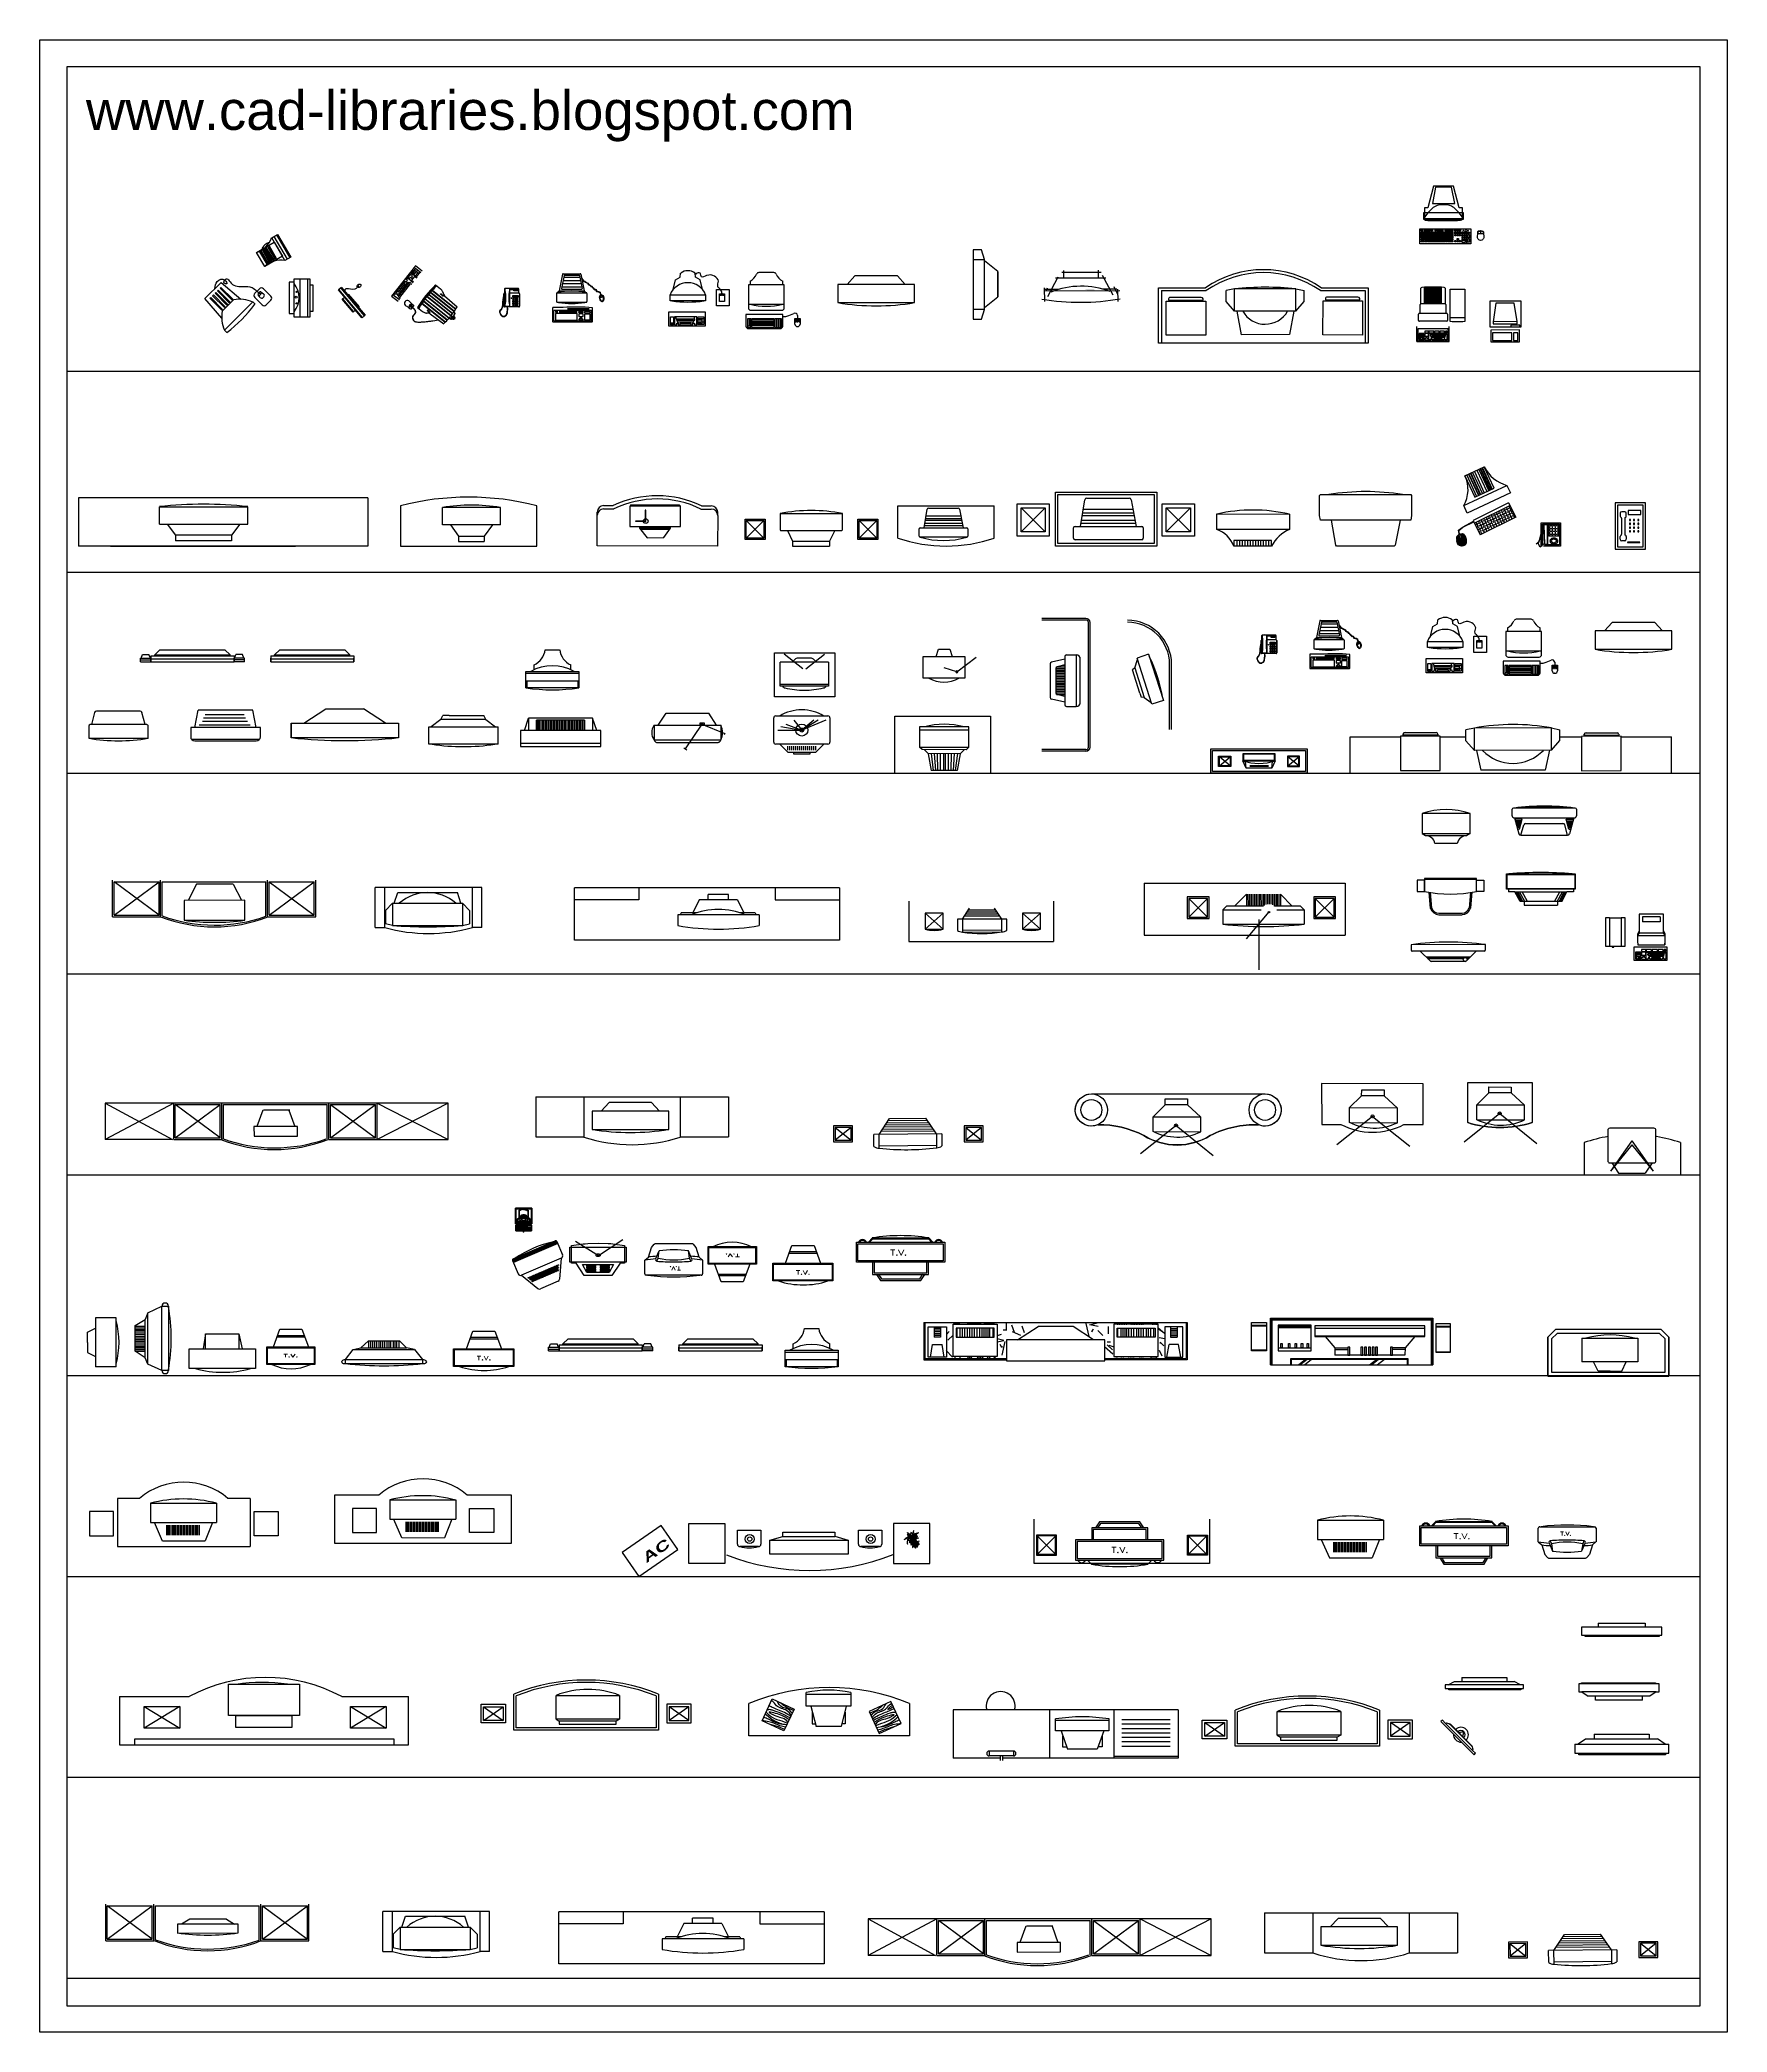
# Model space of a CAD drawing. Header units: inches. Extents: x 11.6 to 54.1, y 10.7 to 35.5.
# Drawn here: x 11.6 to 32.6, y 10.75 to 35.54 of the extents above; entities that cross this region are included whole.
import ezdxf
from ezdxf.enums import TextEntityAlignment as Align

# ---------------------------------------------------------------- set-up
doc = ezdxf.new("R2010")
doc.units = ezdxf.units.IN
doc.header["$MEASUREMENT"] = 0
for name, color, linetype in [('02', 2, 'Continuous'), ('1', 1, 'Continuous'), ('4', 4, 'Continuous'), ('8', 8, 'Continuous'), ('kadrbm', 4, 'Continuous')]:
    doc.layers.add(name, color=color, linetype=linetype)
doc.styles.add('bmmm', font='swissel.ttf')
doc.styles.add('COMPLEX', font='COMPLEX.SHX')
doc.styles.add('TK3', font='swisscbo.ttf', dxfattribs={"width": 1.8, "oblique": 8})

# ---------------------------------------------------------------- blocks, each defined once
blk = doc.blocks.new('kadrbm')
at = {"layer": 'kadrbm', "color": 4}
blk.add_lwpolyline([(0, 0), (0, 24.797), (21, 24.797), (21, 0), (0, 0)], close=True, dxfattribs=at)
blk.add_lwpolyline([(20.663, 0.326), (20.663, 24.46), (0.337, 24.46), (0.337, 0.326), (20.663, 0.326)], dxfattribs=at)
at = {"layer": 'kadrbm', "color": 211, "true_color": 0xf674fb, "style": 'bmmm'}
blk.add_text('www.cad-libraries.blogspot.com', height=0.48513, dxfattribs=at).set_placement((0.573, 23.677))

msp = doc.modelspace()

# ---------------------------------------------------------------- hatches: boundary and pattern name
at = {"layer": '8'}
h = msp.add_hatch(color=256, dxfattribs=at)
h.paths.add_polyline_path([(24.192, 32.442), (24.181, 32.422), (24.122, 32.421), (24.132, 32.442)])
edge = h.paths.add_edge_path()
edge.add_line((24.181, 32.422), (24.192, 32.442))
edge.add_line((24.192, 32.442), (24.252, 32.442))
edge.add_ellipse((24.426, 32.034), major_axis=(-0.314, -0.314), ratio=1, start_angle=248.0568, end_angle=254.1302)
edge.add_line((24.209, 32.422), (24.181, 32.422))
edge = h.paths.add_edge_path()
edge.add_line((24.598, 32.443), (24.65, 32.443))
edge.add_line((24.65, 32.443), (24.662, 32.423))
edge.add_line((24.662, 32.423), (24.639, 32.423))
edge.add_ellipse((24.426, 32.034), major_axis=(-0.314, 0.314), ratio=1, start_angle=286.2363, end_angle=292.121)
h.paths.add_polyline_path([(24.719, 32.444), (24.729, 32.423), (24.662, 32.423), (24.65, 32.443)])
h = msp.add_hatch(dxfattribs=at)
h.set_pattern_fill('ANSI31', color=256, scale=0.006, angle=45, style=0)
h.set_pattern_definition([(90, (17.571353, 27.085857), (-0.01905, 7e-18), [])])
h.paths.add_polyline_path([(17.779, 27.074), (17.779, 26.949), (18.379, 26.949), (18.379, 27.074)])

# ---------------------------------------------------------------- linework, layer by layer
at = {"layer": '02'}
for p, q in [((28.945, 33.724), (28.873, 33.451)), ((29.193, 33.724), (28.945, 33.724)), ((29.264, 33.451), (29.193, 33.724)), ((28.969, 33.709), (28.93, 33.506)), ((28.93, 33.506), (29.208, 33.506)), ((29.168, 33.709), (28.969, 33.709)), ((28.988, 33.48), (28.971, 33.473)), ((29.006, 33.485), (28.988, 33.48)), ((29.025, 33.489), (29.006, 33.485)), ((29.046, 33.492), (29.025, 33.489)), ((29.068, 33.492), (29.046, 33.492)), ((29.091, 33.492), (29.068, 33.492)), ((29.112, 33.489), (29.091, 33.492)), ((29.131, 33.485), (29.112, 33.489)), ((29.149, 33.48), (29.131, 33.485)), ((29.166, 33.473), (29.149, 33.48)), ((29.208, 33.506), (29.168, 33.709)), ((29.319, 33.392), (28.819, 33.392)), ((28.819, 33.392), (28.819, 33.31)), ((28.875, 33.391), (28.819, 33.321)), ((28.819, 33.321), (29.319, 33.321)), ((28.819, 33.31), (29.319, 33.31)), ((28.873, 33.451), (28.834, 33.451)), ((28.834, 33.451), (28.834, 33.307)), ((28.834, 33.307), (28.845, 33.301)), ((28.845, 33.301), (28.858, 33.298)), ((28.858, 33.298), (28.874, 33.295)), ((28.874, 33.295), (28.895, 33.294)), ((28.901, 33.42), (28.875, 33.391)), ((28.895, 33.294), (29.069, 33.294)), ((28.927, 33.445), (28.901, 33.42)), ((28.941, 33.456), (28.927, 33.445)), ((28.956, 33.465), (28.941, 33.456)), ((28.971, 33.473), (28.956, 33.465)), ((29.069, 33.294), (29.178, 33.294)), ((29.181, 33.465), (29.166, 33.473)), ((29.178, 33.294), (29.243, 33.296)), ((29.196, 33.456), (29.181, 33.465)), ((29.21, 33.445), (29.196, 33.456)), ((29.236, 33.42), (29.21, 33.445)), ((29.262, 33.391), (29.236, 33.42)), ((29.243, 33.296), (29.28, 33.301)), ((29.319, 33.321), (29.262, 33.391)), ((29.303, 33.451), (29.264, 33.451)), ((29.28, 33.301), (29.292, 33.305)), ((29.292, 33.305), (29.303, 33.31)), ((29.303, 33.31), (29.303, 33.451)), ((29.319, 33.31), (29.319, 33.392)), ((14.295, 32.897), (14.516, 33.025)), ((14.484, 33.08), (14.557, 33.122)), ((14.648, 32.796), (14.484, 33.08)), ((14.513, 33.097), (14.678, 32.813)), ((14.516, 33.025), (14.617, 32.851)), ((14.546, 33.116), (14.711, 32.832)), ((14.557, 33.122), (14.721, 32.838)), ((28.775, 33.191), (29.407, 33.191)), ((28.775, 33.004), (28.775, 33.191)), ((29.407, 33.004), (28.775, 33.004)), ((28.792, 33.178), (28.81, 33.178)), ((28.792, 33.16), (28.792, 33.178)), ((28.81, 33.16), (28.792, 33.16)), ((28.792, 33.149), (28.81, 33.149)), ((28.792, 33.131), (28.792, 33.149)), ((28.81, 33.131), (28.792, 33.131)), ((28.792, 33.123), (28.822, 33.123)), ((28.792, 33.106), (28.792, 33.123)), ((28.822, 33.106), (28.792, 33.106)), ((28.792, 33.098), (28.816, 33.098)), ((28.792, 33.08), (28.792, 33.098)), ((28.816, 33.08), (28.792, 33.08)), ((28.792, 33.072), (28.831, 33.072)), ((28.792, 33.054), (28.792, 33.072)), ((28.831, 33.054), (28.792, 33.054)), ((28.792, 33.046), (28.81, 33.046)), ((28.792, 33.028), (28.792, 33.046)), ((28.81, 33.028), (28.792, 33.028)), ((28.81, 33.178), (28.81, 33.16)), ((28.81, 33.149), (28.81, 33.131)), ((28.81, 33.046), (28.81, 33.028)), ((28.816, 33.098), (28.816, 33.08)), ((28.817, 33.149), (28.834, 33.149)), ((28.817, 33.131), (28.817, 33.149)), ((28.834, 33.131), (28.817, 33.131)), ((28.817, 33.046), (28.834, 33.046)), ((28.817, 33.028), (28.817, 33.046)), ((28.834, 33.028), (28.817, 33.028)), ((28.822, 33.123), (28.822, 33.106)), ((28.825, 33.098), (28.842, 33.098)), ((28.825, 33.08), (28.825, 33.098)), ((28.842, 33.08), (28.825, 33.08)), ((28.831, 33.123), (28.849, 33.123)), ((28.831, 33.106), (28.831, 33.123)), ((28.849, 33.106), (28.831, 33.106)), ((28.831, 33.072), (28.831, 33.054)), ((28.834, 33.149), (28.834, 33.131)), ((28.834, 33.046), (28.834, 33.028)), ((28.837, 33.178), (28.854, 33.178)), ((28.837, 33.16), (28.837, 33.178)), ((28.854, 33.16), (28.837, 33.16)), ((28.841, 33.149), (28.859, 33.149)), ((28.841, 33.131), (28.841, 33.149)), ((28.859, 33.131), (28.841, 33.131)), ((28.841, 33.072), (28.859, 33.072)), ((28.841, 33.054), (28.841, 33.072)), ((28.859, 33.054), (28.841, 33.054)), ((28.841, 33.046), (28.859, 33.046)), ((28.841, 33.028), (28.841, 33.046)), ((28.859, 33.028), (28.841, 33.028)), ((28.842, 33.098), (28.842, 33.08)), ((28.849, 33.123), (28.849, 33.106)), ((28.849, 33.098), (28.867, 33.098)), ((28.849, 33.08), (28.849, 33.098)), ((28.867, 33.08), (28.849, 33.08)), ((28.854, 33.178), (28.854, 33.16)), ((28.856, 33.123), (28.874, 33.123)), ((28.856, 33.106), (28.856, 33.123)), ((28.874, 33.106), (28.856, 33.106)), ((28.859, 33.149), (28.859, 33.131)), ((28.859, 33.072), (28.859, 33.054)), ((28.859, 33.046), (28.859, 33.028)), ((28.863, 33.178), (28.88, 33.178)), ((28.863, 33.16), (28.863, 33.178)), ((28.88, 33.16), (28.863, 33.16)), ((28.866, 33.149), (28.884, 33.149)), ((28.866, 33.131), (28.866, 33.149)), ((28.884, 33.131), (28.866, 33.131)), ((28.866, 33.072), (28.884, 33.072)), ((28.866, 33.054), (28.866, 33.072)), ((28.884, 33.054), (28.866, 33.054)), ((28.867, 33.098), (28.867, 33.08)), ((28.87, 33.046), (29.084, 33.046)), ((28.87, 33.028), (28.87, 33.046)), ((29.084, 33.028), (28.87, 33.028)), ((28.874, 33.123), (28.874, 33.106)), ((28.874, 33.098), (28.891, 33.098)), ((28.874, 33.08), (28.874, 33.098)), ((28.891, 33.08), (28.874, 33.08)), ((28.88, 33.178), (28.88, 33.16)), ((28.881, 33.123), (28.898, 33.123)), ((28.881, 33.106), (28.881, 33.123)), ((28.898, 33.106), (28.881, 33.106)), ((28.884, 33.149), (28.884, 33.131)), ((28.884, 33.072), (28.884, 33.054)), ((28.889, 33.178), (28.907, 33.178)), ((28.889, 33.16), (28.889, 33.178)), ((28.907, 33.16), (28.889, 33.16)), ((28.891, 33.149), (28.908, 33.149)), ((28.891, 33.131), (28.891, 33.149)), ((28.908, 33.131), (28.891, 33.131)), ((28.891, 33.098), (28.891, 33.08)), ((28.891, 33.072), (28.908, 33.072)), ((28.891, 33.054), (28.891, 33.072)), ((28.908, 33.054), (28.891, 33.054)), ((28.898, 33.123), (28.898, 33.106)), ((28.899, 33.098), (28.916, 33.098)), ((28.899, 33.08), (28.899, 33.098)), ((28.916, 33.08), (28.899, 33.08)), ((28.905, 33.123), (28.923, 33.123)), ((28.905, 33.106), (28.905, 33.123)), ((28.923, 33.106), (28.905, 33.106)), ((28.907, 33.178), (28.907, 33.16)), ((28.908, 33.149), (28.908, 33.131)), ((28.908, 33.072), (28.908, 33.054)), ((28.915, 33.178), (28.933, 33.178)), ((28.915, 33.16), (28.915, 33.178)), ((28.933, 33.16), (28.915, 33.16)), ((28.915, 33.149), (28.933, 33.149)), ((28.915, 33.131), (28.915, 33.149)), ((28.933, 33.131), (28.915, 33.131)), ((28.915, 33.072), (28.933, 33.072)), ((28.915, 33.054), (28.915, 33.072)), ((28.933, 33.054), (28.915, 33.054)), ((28.916, 33.098), (28.916, 33.08)), ((28.923, 33.123), (28.923, 33.106)), ((28.923, 33.098), (28.941, 33.098)), ((28.923, 33.08), (28.923, 33.098)), ((28.941, 33.08), (28.923, 33.08)), ((28.93, 33.123), (28.948, 33.123)), ((28.93, 33.106), (28.93, 33.123)), ((28.948, 33.106), (28.93, 33.106)), ((28.933, 33.178), (28.933, 33.16)), ((28.933, 33.149), (28.933, 33.131)), ((28.933, 33.072), (28.933, 33.054)), ((28.94, 33.149), (28.957, 33.149)), ((28.94, 33.131), (28.94, 33.149)), ((28.957, 33.131), (28.94, 33.131)), ((28.94, 33.072), (28.957, 33.072)), ((28.94, 33.054), (28.94, 33.072)), ((28.957, 33.054), (28.94, 33.054)), ((28.941, 33.098), (28.941, 33.08)), ((28.948, 33.123), (28.948, 33.106)), ((28.948, 33.098), (28.965, 33.098)), ((28.948, 33.08), (28.948, 33.098)), ((28.965, 33.08), (28.948, 33.08)), ((28.955, 33.123), (28.972, 33.123)), ((28.955, 33.106), (28.955, 33.123)), ((28.972, 33.106), (28.955, 33.106)), ((28.957, 33.149), (28.957, 33.131)), ((28.957, 33.072), (28.957, 33.054)), ((28.965, 33.178), (28.982, 33.178)), ((28.965, 33.16), (28.965, 33.178)), ((28.982, 33.16), (28.965, 33.16)), ((28.965, 33.149), (28.982, 33.149)), ((28.965, 33.131), (28.965, 33.149)), ((28.982, 33.131), (28.965, 33.131)), ((28.965, 33.098), (28.965, 33.08)), ((28.965, 33.072), (28.982, 33.072)), ((28.965, 33.054), (28.965, 33.072)), ((28.982, 33.054), (28.965, 33.054)), ((28.972, 33.123), (28.972, 33.106)), ((28.973, 33.098), (28.99, 33.098)), ((28.973, 33.08), (28.973, 33.098)), ((28.99, 33.08), (28.973, 33.08)), ((28.979, 33.123), (28.997, 33.123)), ((28.979, 33.106), (28.979, 33.123)), ((28.997, 33.106), (28.979, 33.106)), ((28.982, 33.178), (28.982, 33.16)), ((28.982, 33.149), (28.982, 33.131)), ((28.982, 33.072), (28.982, 33.054)), ((28.989, 33.149), (29.007, 33.149)), ((28.989, 33.131), (28.989, 33.149)), ((29.007, 33.131), (28.989, 33.131)), ((28.989, 33.072), (29.007, 33.072)), ((28.989, 33.054), (28.989, 33.072)), ((29.007, 33.054), (28.989, 33.054)), ((28.99, 33.098), (28.99, 33.08)), ((28.991, 33.178), (29.009, 33.178)), ((28.991, 33.16), (28.991, 33.178)), ((29.009, 33.16), (28.991, 33.16)), ((28.997, 33.123), (28.997, 33.106)), ((28.997, 33.098), (29.015, 33.098)), ((28.997, 33.08), (28.997, 33.098)), ((29.015, 33.08), (28.997, 33.08)), ((29.004, 33.123), (29.021, 33.123)), ((29.004, 33.106), (29.004, 33.123)), ((29.021, 33.106), (29.004, 33.106)), ((29.007, 33.149), (29.007, 33.131)), ((29.007, 33.072), (29.007, 33.054)), ((29.009, 33.178), (29.009, 33.16)), ((29.014, 33.149), (29.032, 33.149)), ((29.014, 33.131), (29.014, 33.149)), ((29.032, 33.131), (29.014, 33.131)), ((29.014, 33.072), (29.032, 33.072)), ((29.014, 33.054), (29.014, 33.072)), ((29.032, 33.054), (29.014, 33.054)), ((29.015, 33.098), (29.015, 33.08)), ((29.017, 33.178), (29.035, 33.178)), ((29.017, 33.16), (29.017, 33.178)), ((29.035, 33.16), (29.017, 33.16)), ((29.021, 33.123), (29.021, 33.106)), ((29.022, 33.098), (29.04, 33.098)), ((29.022, 33.08), (29.022, 33.098)), ((29.04, 33.08), (29.022, 33.08)), ((29.029, 33.123), (29.046, 33.123)), ((29.029, 33.106), (29.029, 33.123)), ((29.046, 33.106), (29.029, 33.106)), ((29.032, 33.149), (29.032, 33.131)), ((29.032, 33.072), (29.032, 33.054)), ((29.035, 33.178), (29.035, 33.16)), ((29.039, 33.149), (29.056, 33.149)), ((29.039, 33.131), (29.039, 33.149)), ((29.056, 33.131), (29.039, 33.131)), ((29.039, 33.072), (29.056, 33.072)), ((29.039, 33.054), (29.039, 33.072)), ((29.056, 33.054), (29.039, 33.054)), ((29.04, 33.098), (29.04, 33.08)), ((29.044, 33.178), (29.061, 33.178)), ((29.044, 33.16), (29.044, 33.178)), ((29.061, 33.16), (29.044, 33.16)), ((29.046, 33.123), (29.046, 33.106)), ((29.047, 33.098), (29.064, 33.098)), ((29.047, 33.08), (29.047, 33.098)), ((29.064, 33.08), (29.047, 33.08)), ((29.054, 33.123), (29.071, 33.123)), ((29.054, 33.106), (29.054, 33.123)), ((29.071, 33.106), (29.054, 33.106)), ((29.056, 33.149), (29.056, 33.131)), ((29.056, 33.072), (29.056, 33.054)), ((29.061, 33.178), (29.061, 33.16)), ((29.063, 33.149), (29.081, 33.149)), ((29.063, 33.131), (29.063, 33.149)), ((29.081, 33.131), (29.063, 33.131)), ((29.063, 33.072), (29.081, 33.072)), ((29.063, 33.054), (29.063, 33.072)), ((29.081, 33.054), (29.063, 33.054)), ((29.064, 33.098), (29.064, 33.08)), ((29.071, 33.123), (29.071, 33.106)), ((29.071, 33.098), (29.089, 33.098)), ((29.071, 33.08), (29.071, 33.098)), ((29.089, 33.08), (29.071, 33.08)), ((29.078, 33.123), (29.096, 33.123)), ((29.078, 33.106), (29.078, 33.123)), ((29.096, 33.106), (29.078, 33.106)), ((29.081, 33.149), (29.081, 33.131)), ((29.081, 33.072), (29.081, 33.054)), ((29.084, 33.046), (29.084, 33.028)), ((29.088, 33.149), (29.106, 33.149)), ((29.088, 33.131), (29.088, 33.149)), ((29.106, 33.131), (29.088, 33.131)), ((29.088, 33.072), (29.106, 33.072)), ((29.088, 33.054), (29.088, 33.072)), ((29.106, 33.054), (29.088, 33.054)), ((29.089, 33.098), (29.089, 33.08)), ((29.09, 33.178), (29.108, 33.178)), ((29.09, 33.16), (29.09, 33.178)), ((29.108, 33.16), (29.09, 33.16)), ((29.095, 33.046), (29.112, 33.046)), ((29.095, 33.028), (29.095, 33.046)), ((29.112, 33.028), (29.095, 33.028)), ((29.096, 33.123), (29.096, 33.106)), ((29.096, 33.098), (29.113, 33.098)), ((29.096, 33.08), (29.096, 33.098)), ((29.113, 33.08), (29.096, 33.08)), ((29.103, 33.123), (29.12, 33.123)), ((29.103, 33.106), (29.103, 33.123)), ((29.12, 33.106), (29.103, 33.106)), ((29.106, 33.149), (29.106, 33.131)), ((29.106, 33.072), (29.106, 33.054)), ((29.108, 33.178), (29.108, 33.16)), ((29.112, 33.046), (29.112, 33.028)), ((29.113, 33.149), (29.13, 33.149)), ((29.113, 33.131), (29.113, 33.149)), ((29.13, 33.131), (29.113, 33.131)), ((29.113, 33.098), (29.113, 33.08)), ((29.113, 33.072), (29.13, 33.072)), ((29.113, 33.054), (29.113, 33.072)), ((29.13, 33.054), (29.113, 33.054)), ((29.117, 33.178), (29.134, 33.178)), ((29.117, 33.16), (29.117, 33.178)), ((29.134, 33.16), (29.117, 33.16)), ((29.12, 33.123), (29.12, 33.106)), ((29.12, 33.046), (29.137, 33.046)), ((29.12, 33.028), (29.12, 33.046)), ((29.137, 33.028), (29.12, 33.028)), ((29.121, 33.098), (29.138, 33.098)), ((29.121, 33.08), (29.121, 33.098)), ((29.138, 33.08), (29.121, 33.08)), ((29.127, 33.123), (29.145, 33.123)), ((29.127, 33.106), (29.127, 33.123)), ((29.145, 33.106), (29.127, 33.106)), ((29.13, 33.149), (29.13, 33.131)), ((29.13, 33.072), (29.13, 33.054)), ((29.134, 33.178), (29.134, 33.16)), ((29.137, 33.149), (29.186, 33.149)), ((29.137, 33.131), (29.137, 33.149)), ((29.186, 33.131), (29.137, 33.131)), ((29.137, 33.072), (29.186, 33.072)), ((29.137, 33.054), (29.137, 33.072)), ((29.186, 33.054), (29.137, 33.054)), ((29.137, 33.046), (29.137, 33.028)), ((29.138, 33.098), (29.138, 33.08)), ((29.143, 33.178), (29.16, 33.178)), ((29.143, 33.16), (29.143, 33.178)), ((29.16, 33.16), (29.143, 33.16)), ((29.144, 33.046), (29.162, 33.046)), ((29.144, 33.028), (29.144, 33.046)), ((29.162, 33.028), (29.144, 33.028)), ((29.145, 33.123), (29.145, 33.106)), ((29.15, 33.098), (29.186, 33.098)), ((29.15, 33.08), (29.15, 33.098)), ((29.186, 33.08), (29.15, 33.08)), ((29.16, 33.178), (29.16, 33.16)), ((29.161, 33.123), (29.186, 33.123)), ((29.161, 33.106), (29.161, 33.123)), ((29.186, 33.106), (29.161, 33.106)), ((29.162, 33.046), (29.162, 33.028)), ((29.169, 33.178), (29.186, 33.178)), ((29.169, 33.16), (29.169, 33.178)), ((29.186, 33.16), (29.169, 33.16)), ((29.169, 33.046), (29.186, 33.046)), ((29.169, 33.028), (29.169, 33.046)), ((29.186, 33.028), (29.169, 33.028)), ((29.186, 33.178), (29.186, 33.16)), ((29.186, 33.149), (29.186, 33.131)), ((29.186, 33.123), (29.186, 33.106)), ((29.186, 33.098), (29.186, 33.08)), ((29.186, 33.072), (29.186, 33.054)), ((29.186, 33.046), (29.186, 33.028)), ((29.211, 33.178), (29.228, 33.178)), ((29.211, 33.16), (29.211, 33.178)), ((29.228, 33.16), (29.211, 33.16)), ((29.211, 33.149), (29.228, 33.149)), ((29.211, 33.131), (29.211, 33.149)), ((29.228, 33.131), (29.211, 33.131)), ((29.211, 33.12), (29.228, 33.12)), ((29.211, 33.103), (29.211, 33.12)), ((29.228, 33.103), (29.211, 33.103)), ((29.211, 33.047), (29.228, 33.047)), ((29.211, 33.029), (29.211, 33.047)), ((29.228, 33.029), (29.211, 33.029)), ((29.228, 33.178), (29.228, 33.16)), ((29.228, 33.149), (29.228, 33.131)), ((29.228, 33.12), (29.228, 33.103)), ((29.228, 33.047), (29.228, 33.029)), ((29.237, 33.178), (29.254, 33.178)), ((29.237, 33.16), (29.237, 33.178)), ((29.254, 33.16), (29.237, 33.16)), ((29.237, 33.149), (29.254, 33.149)), ((29.237, 33.131), (29.237, 33.149)), ((29.254, 33.131), (29.237, 33.131)), ((29.237, 33.12), (29.254, 33.12)), ((29.237, 33.103), (29.237, 33.12)), ((29.254, 33.103), (29.237, 33.103)), ((29.237, 33.072), (29.254, 33.072)), ((29.237, 33.054), (29.237, 33.072)), ((29.254, 33.054), (29.237, 33.054)), ((29.237, 33.047), (29.254, 33.047)), ((29.237, 33.029), (29.237, 33.047)), ((29.254, 33.029), (29.237, 33.029)), ((29.254, 33.178), (29.254, 33.16)), ((29.254, 33.149), (29.254, 33.131)), ((29.254, 33.12), (29.254, 33.103)), ((29.254, 33.072), (29.254, 33.054)), ((29.254, 33.047), (29.254, 33.029)), ((29.263, 33.16), (29.263, 33.178)), ((29.263, 33.178), (29.281, 33.178)), ((29.281, 33.16), (29.263, 33.16)), ((29.263, 33.131), (29.263, 33.149)), ((29.263, 33.149), (29.281, 33.149)), ((29.281, 33.131), (29.263, 33.131)), ((29.263, 33.103), (29.263, 33.12)), ((29.263, 33.12), (29.281, 33.12)), ((29.281, 33.103), (29.263, 33.103)), ((29.263, 33.029), (29.263, 33.047)), ((29.263, 33.047), (29.281, 33.047)), ((29.281, 33.029), (29.263, 33.029)), ((29.281, 33.178), (29.281, 33.16)), ((29.281, 33.149), (29.281, 33.131)), ((29.281, 33.12), (29.281, 33.103)), ((29.281, 33.047), (29.281, 33.029)), ((29.315, 33.149), (29.297, 33.149)), ((29.297, 33.149), (29.297, 33.131)), ((29.297, 33.131), (29.315, 33.131)), ((29.315, 33.122), (29.297, 33.122)), ((29.297, 33.122), (29.297, 33.105)), ((29.297, 33.105), (29.315, 33.105)), ((29.315, 33.095), (29.297, 33.095)), ((29.297, 33.095), (29.297, 33.078)), ((29.297, 33.078), (29.315, 33.078)), ((29.315, 33.069), (29.297, 33.069)), ((29.297, 33.069), (29.297, 33.051)), ((29.297, 33.051), (29.315, 33.051)), ((29.342, 33.045), (29.297, 33.045)), ((29.297, 33.045), (29.297, 33.027)), ((29.297, 33.027), (29.342, 33.027)), ((29.31, 33.168), (29.312, 33.172)), ((29.312, 33.165), (29.31, 33.168)), ((29.312, 33.172), (29.316, 33.173)), ((29.316, 33.163), (29.312, 33.165)), ((29.315, 33.131), (29.315, 33.149)), ((29.315, 33.105), (29.315, 33.122)), ((29.315, 33.078), (29.315, 33.095)), ((29.315, 33.051), (29.315, 33.069)), ((29.316, 33.173), (29.321, 33.172)), ((29.321, 33.165), (29.316, 33.163)), ((29.321, 33.172), (29.323, 33.168)), ((29.323, 33.168), (29.321, 33.165)), ((29.341, 33.149), (29.324, 33.149)), ((29.324, 33.149), (29.324, 33.131)), ((29.324, 33.131), (29.341, 33.131)), ((29.341, 33.122), (29.324, 33.122)), ((29.324, 33.122), (29.324, 33.105)), ((29.324, 33.105), (29.341, 33.105)), ((29.341, 33.095), (29.324, 33.095)), ((29.324, 33.095), (29.324, 33.078)), ((29.324, 33.078), (29.341, 33.078)), ((29.341, 33.069), (29.324, 33.069)), ((29.324, 33.069), (29.324, 33.051)), ((29.324, 33.051), (29.341, 33.051)), ((29.339, 33.18), (29.341, 33.183)), ((29.341, 33.177), (29.339, 33.18)), ((29.339, 33.16), (29.341, 33.164)), ((29.341, 33.157), (29.339, 33.16)), ((29.341, 33.183), (29.346, 33.185)), ((29.346, 33.175), (29.341, 33.177)), ((29.341, 33.164), (29.346, 33.165)), ((29.346, 33.155), (29.341, 33.157)), ((29.341, 33.131), (29.341, 33.149)), ((29.341, 33.105), (29.341, 33.122)), ((29.341, 33.078), (29.341, 33.095)), ((29.341, 33.051), (29.341, 33.069)), ((29.342, 33.027), (29.342, 33.045)), ((29.346, 33.185), (29.35, 33.183)), ((29.35, 33.177), (29.346, 33.175)), ((29.346, 33.165), (29.35, 33.164)), ((29.35, 33.157), (29.346, 33.155)), ((29.35, 33.183), (29.352, 33.18)), ((29.352, 33.18), (29.35, 33.177)), ((29.35, 33.164), (29.352, 33.16)), ((29.352, 33.16), (29.35, 33.157)), ((29.368, 33.149), (29.35, 33.149)), ((29.35, 33.149), (29.35, 33.131)), ((29.35, 33.131), (29.368, 33.131)), ((29.368, 33.122), (29.35, 33.122)), ((29.35, 33.122), (29.35, 33.105)), ((29.35, 33.105), (29.368, 33.105)), ((29.368, 33.095), (29.35, 33.095)), ((29.35, 33.095), (29.35, 33.078)), ((29.35, 33.078), (29.368, 33.078)), ((29.368, 33.069), (29.35, 33.069)), ((29.35, 33.069), (29.35, 33.051)), ((29.35, 33.051), (29.368, 33.051)), ((29.368, 33.045), (29.35, 33.045)), ((29.35, 33.045), (29.35, 33.027)), ((29.35, 33.027), (29.368, 33.027)), ((29.364, 33.168), (29.366, 33.172)), ((29.366, 33.165), (29.364, 33.168)), ((29.366, 33.172), (29.371, 33.173)), ((29.371, 33.163), (29.366, 33.165)), ((29.368, 33.131), (29.368, 33.149)), ((29.368, 33.105), (29.368, 33.122)), ((29.368, 33.078), (29.368, 33.095)), ((29.368, 33.051), (29.368, 33.069)), ((29.368, 33.027), (29.368, 33.045)), ((29.371, 33.173), (29.375, 33.172)), ((29.375, 33.165), (29.371, 33.163)), ((29.375, 33.172), (29.377, 33.168)), ((29.377, 33.168), (29.375, 33.165)), ((29.375, 33.149), (29.393, 33.149)), ((29.375, 33.132), (29.375, 33.149)), ((29.393, 33.132), (29.375, 33.132)), ((29.375, 33.122), (29.393, 33.122)), ((29.375, 33.078), (29.375, 33.122)), ((29.393, 33.078), (29.375, 33.078)), ((29.375, 33.071), (29.393, 33.071)), ((29.375, 33.026), (29.375, 33.071)), ((29.393, 33.026), (29.375, 33.026)), ((29.393, 33.149), (29.393, 33.132)), ((29.393, 33.122), (29.393, 33.078)), ((29.393, 33.071), (29.393, 33.026)), ((29.407, 33.191), (29.407, 33.004)), ((29.491, 33.085), (29.494, 33.143)), ((29.492, 33.078), (29.491, 33.085)), ((29.495, 33.071), (29.492, 33.078)), ((29.494, 33.143), (29.495, 33.151)), ((29.495, 33.151), (29.497, 33.157)), ((29.498, 33.064), (29.495, 33.071)), ((29.497, 33.157), (29.501, 33.162)), ((29.498, 33.147), (29.499, 33.153)), ((29.498, 33.13), (29.498, 33.147)), ((29.53, 33.13), (29.498, 33.13)), ((29.503, 33.059), (29.498, 33.064)), ((29.499, 33.153), (29.502, 33.157)), ((29.501, 33.162), (29.505, 33.165)), ((29.502, 33.157), (29.509, 33.162)), ((29.51, 33.054), (29.503, 33.059)), ((29.505, 33.165), (29.517, 33.168)), ((29.509, 33.162), (29.519, 33.164)), ((29.516, 33.051), (29.51, 33.054)), ((29.531, 33.048), (29.516, 33.051)), ((29.517, 33.168), (29.529, 33.169)), ((29.519, 33.164), (29.529, 33.165)), ((29.529, 33.169), (29.544, 33.168)), ((29.529, 33.165), (29.53, 33.165)), ((29.53, 33.165), (29.53, 33.13)), ((29.546, 33.051), (29.531, 33.048)), ((29.531, 33.048), (29.531, 33.048)), ((29.532, 33.13), (29.532, 33.165)), ((29.532, 33.165), (29.544, 33.164)), ((29.564, 33.13), (29.532, 33.13)), ((29.544, 33.168), (29.556, 33.164)), ((29.544, 33.164), (29.554, 33.161)), ((29.553, 33.055), (29.546, 33.051)), ((29.559, 33.06), (29.553, 33.055)), ((29.554, 33.161), (29.561, 33.156)), ((29.556, 33.164), (29.561, 33.161)), ((29.564, 33.065), (29.559, 33.06)), ((29.561, 33.161), (29.565, 33.156)), ((29.561, 33.156), (29.563, 33.152)), ((29.563, 33.152), (29.563, 33.147)), ((29.563, 33.147), (29.564, 33.13)), ((29.567, 33.072), (29.564, 33.065)), ((29.565, 33.156), (29.567, 33.151)), ((29.567, 33.151), (29.568, 33.143)), ((29.57, 33.079), (29.567, 33.072)), ((29.568, 33.143), (29.571, 33.087)), ((29.571, 33.087), (29.57, 33.079)), ((14.397, 32.723), (14.295, 32.897)), ((14.339, 32.908), (14.334, 32.905)), ((14.334, 32.905), (14.422, 32.753)), ((14.427, 32.756), (14.339, 32.908)), ((14.355, 32.917), (14.35, 32.914)), ((14.35, 32.914), (14.438, 32.762)), ((14.443, 32.765), (14.355, 32.917)), ((14.374, 32.928), (14.369, 32.925)), ((14.369, 32.925), (14.457, 32.773)), ((14.462, 32.776), (14.374, 32.928)), ((14.39, 32.937), (14.385, 32.934)), ((14.385, 32.934), (14.473, 32.782)), ((14.478, 32.785), (14.39, 32.937)), ((14.617, 32.851), (14.397, 32.723)), ((14.405, 32.946), (14.401, 32.943)), ((14.401, 32.943), (14.489, 32.791)), ((14.493, 32.794), (14.405, 32.946)), ((14.421, 32.955), (14.417, 32.952)), ((14.417, 32.952), (14.505, 32.801)), ((14.509, 32.804), (14.421, 32.955)), ((14.422, 32.753), (14.427, 32.756)), ((14.44, 32.966), (14.435, 32.963)), ((14.435, 32.963), (14.523, 32.812)), ((14.438, 32.762), (14.443, 32.765)), ((14.528, 32.814), (14.44, 32.966)), ((14.456, 32.975), (14.451, 32.973)), ((14.451, 32.973), (14.539, 32.821)), ((14.544, 32.824), (14.456, 32.975)), ((14.457, 32.773), (14.462, 32.776)), ((14.473, 32.782), (14.478, 32.785)), ((14.489, 32.791), (14.493, 32.794)), ((14.505, 32.801), (14.509, 32.804)), ((14.523, 32.812), (14.528, 32.814)), ((14.539, 32.821), (14.544, 32.824)), ((14.721, 32.838), (14.648, 32.796)), ((23.319, 32.931), (23.215, 32.931)), ((23.215, 32.931), (23.215, 32.808)), ((23.215, 32.808), (23.354, 32.808)), ((23.215, 32.808), (23.215, 32.189)), ((23.354, 32.808), (23.319, 32.931)), ((23.354, 32.189), (23.354, 32.808)), ((23.523, 32.66), (23.354, 32.795)), ((13.653, 32.324), (13.854, 32.525)), ((13.854, 32.525), (14.1, 32.315)), ((14.762, 32.529), (14.703, 32.529)), ((14.703, 32.529), (14.703, 32.136)), ((14.959, 32.496), (14.995, 32.496)), ((14.995, 32.496), (14.995, 32.164)), ((16.274, 32.729), (15.976, 32.355)), ((16.03, 32.397), (16.145, 32.542)), ((16.061, 32.376), (16.175, 32.519)), ((16.062, 32.408), (16.144, 32.511)), ((16.07, 32.357), (16.191, 32.51)), ((16.079, 32.338), (16.212, 32.505)), ((16.144, 32.511), (16.13, 32.523)), ((16.145, 32.542), (16.16, 32.531)), ((16.159, 32.56), (16.177, 32.582)), ((16.174, 32.548), (16.159, 32.56)), ((16.16, 32.531), (16.174, 32.548)), ((16.164, 32.531), (16.179, 32.519)), ((16.177, 32.582), (16.247, 32.525)), ((16.179, 32.519), (16.185, 32.527)), ((16.218, 32.633), (16.18, 32.587)), ((16.18, 32.587), (16.198, 32.573)), ((16.185, 32.527), (16.197, 32.517)), ((16.197, 32.517), (16.205, 32.527)), ((16.198, 32.573), (16.209, 32.588)), ((16.205, 32.527), (16.22, 32.515)), ((16.209, 32.588), (16.224, 32.576)), ((16.22, 32.515), (16.216, 32.51)), ((16.216, 32.51), (16.228, 32.501)), ((16.235, 32.62), (16.218, 32.633)), ((16.223, 32.605), (16.235, 32.62)), ((16.238, 32.593), (16.223, 32.605)), ((16.224, 32.576), (16.238, 32.593)), ((16.262, 32.598), (16.225, 32.551)), ((16.225, 32.551), (16.251, 32.53)), ((16.273, 32.698), (16.226, 32.639)), ((16.226, 32.639), (16.295, 32.584)), ((16.24, 32.632), (16.262, 32.659)), ((16.262, 32.659), (16.25, 32.668)), ((16.253, 32.617), (16.286, 32.659)), ((16.261, 32.683), (16.288, 32.662)), ((16.289, 32.577), (16.262, 32.598)), ((16.272, 32.606), (16.304, 32.645)), ((16.342, 32.643), (16.273, 32.698)), ((16.357, 32.663), (16.274, 32.729)), ((16.285, 32.592), (16.318, 32.634)), ((16.288, 32.662), (16.298, 32.674)), ((16.288, 32.662), (16.32, 32.636)), ((16.32, 32.636), (16.33, 32.648)), ((16.525, 32.493), (16.587, 32.443)), ((18.103, 32.626), (18.062, 32.42)), ((18.124, 32.609), (18.092, 32.448)), ((18.105, 32.509), (18.334, 32.509)), ((18.111, 32.633), (18.325, 32.633)), ((18.113, 32.55), (18.326, 32.55)), ((18.121, 32.591), (18.318, 32.591)), ((18.132, 32.615), (18.308, 32.615)), ((18.315, 32.609), (18.347, 32.448)), ((18.333, 32.626), (18.374, 32.42)), ((18.342, 32.579), (18.371, 32.541)), ((18.344, 32.568), (18.368, 32.537)), ((18.368, 32.537), (18.377, 32.537)), ((18.371, 32.541), (18.38, 32.541)), ((18.377, 32.537), (18.386, 32.526)), ((18.38, 32.541), (18.389, 32.53)), ((18.386, 32.526), (18.418, 32.513)), ((18.389, 32.53), (18.421, 32.517)), ((18.418, 32.513), (18.418, 32.511)), ((18.418, 32.511), (18.423, 32.499)), ((18.421, 32.517), (18.421, 32.515)), ((18.421, 32.515), (18.426, 32.503)), ((18.423, 32.499), (18.427, 32.499)), ((18.426, 32.503), (18.43, 32.503)), ((18.427, 32.499), (18.432, 32.496)), ((18.43, 32.503), (18.435, 32.5)), ((18.432, 32.496), (18.436, 32.495)), ((18.435, 32.5), (18.439, 32.499)), ((18.436, 32.495), (18.438, 32.492)), ((18.438, 32.492), (18.451, 32.485)), ((18.439, 32.499), (18.441, 32.496)), ((18.441, 32.496), (18.454, 32.488)), ((18.451, 32.485), (18.456, 32.474)), ((18.454, 32.488), (18.459, 32.478)), ((19.482, 32.435), (19.512, 32.558)), ((19.512, 32.558), (19.568, 32.591)), ((19.568, 32.591), (19.574, 32.64)), ((19.76, 32.591), (19.753, 32.64)), ((19.816, 32.558), (19.76, 32.591)), ((19.846, 32.435), (19.816, 32.558)), ((20.418, 32.493), (20.418, 32.207)), ((20.419, 32.493), (20.418, 32.493)), ((20.864, 32.493), (20.419, 32.493)), ((20.438, 32.54), (20.438, 32.493)), ((20.734, 32.647), (20.548, 32.647)), ((20.844, 32.493), (20.844, 32.54)), ((20.864, 32.207), (20.864, 32.493)), ((20.864, 32.493), (20.864, 32.493)), ((22.486, 32.5), (21.53, 32.5)), ((21.53, 32.5), (21.53, 32.273)), ((21.744, 32.606), (21.646, 32.5)), ((22.272, 32.606), (21.744, 32.606)), ((22.272, 32.606), (22.37, 32.5)), ((22.486, 32.273), (22.486, 32.5)), ((23.523, 32.347), (23.523, 32.66)), ((23.523, 32.66), (23.523, 32.347)), ((24.142, 32.349, 17.143), (24.274, 32.595, 17.143)), ((24.868, 32.578, 17.143), (24.239, 32.578, 17.143)), ((24.317, 32.652, 17.143), (24.808, 32.652, 17.143)), ((24.339, 32.673, 17.143), (24.34, 32.586, 17.143)), ((24.77, 32.676, 17.143), (24.771, 32.589, 17.143)), ((24.819, 32.615, 17.143), (24.955, 32.368, 17.143)), ((13.863, 32.078), (13.653, 32.324)), ((13.716, 32.327), (13.726, 32.336)), ((13.865, 32.178), (13.716, 32.327)), ((13.726, 32.336), (13.874, 32.188)), ((13.749, 32.359), (13.758, 32.368)), ((13.897, 32.211), (13.749, 32.359)), ((13.758, 32.368), (13.906, 32.22)), ((13.779, 32.389), (13.789, 32.399)), ((13.927, 32.241), (13.779, 32.389)), ((13.789, 32.399), (13.937, 32.25)), ((13.809, 32.418), (13.819, 32.428)), ((13.957, 32.27), (13.809, 32.418)), ((13.819, 32.428), (13.967, 32.28)), ((13.844, 32.454), (13.853, 32.463)), ((13.992, 32.305), (13.844, 32.454)), ((13.853, 32.463), (14.001, 32.315)), ((14.011, 32.309), (13.868, 32.167)), ((14.248, 32.281), (13.897, 31.929)), ((13.937, 32.25), (13.927, 32.241)), ((13.967, 32.28), (13.957, 32.27)), ((14.001, 32.315), (13.992, 32.305)), ((14.248, 32.281), (14.277, 32.252)), ((14.274, 32.389), (14.331, 32.446)), ((14.366, 32.245), (14.274, 32.338)), ((14.34, 32.338), (14.315, 32.37)), ((14.324, 32.397), (14.346, 32.376)), ((14.35, 32.407), (14.383, 32.383)), ((14.387, 32.345), (14.378, 32.336)), ((14.382, 32.445), (14.474, 32.353)), ((14.474, 32.302), (14.417, 32.245)), ((15.355, 32.463), (15.316, 32.43)), ((15.608, 32.084), (15.316, 32.43)), ((15.615, 32.089), (15.322, 32.436)), ((15.343, 32.453), (15.635, 32.107)), ((15.348, 32.458), (15.64, 32.111)), ((15.355, 32.463), (15.647, 32.117)), ((15.363, 32.316), (15.391, 32.34)), ((15.497, 32.156), (15.363, 32.316)), ((15.504, 32.162), (15.369, 32.322)), ((15.549, 32.468), (15.563, 32.476)), ((15.551, 32.466), (15.565, 32.474)), ((15.976, 32.355), (16.059, 32.289)), ((16.002, 32.363), (16.02, 32.385)), ((16.073, 32.306), (16.002, 32.363)), ((16.02, 32.385), (16.035, 32.373)), ((16.044, 32.386), (16.03, 32.397)), ((16.035, 32.373), (16.044, 32.386)), ((16.057, 32.371), (16.042, 32.383)), ((16.047, 32.419), (16.062, 32.408)), ((16.051, 32.364), (16.057, 32.371)), ((16.066, 32.352), (16.051, 32.364)), ((16.062, 32.347), (16.066, 32.352)), ((16.079, 32.334), (16.062, 32.347)), ((16.075, 32.329), (16.079, 32.334)), ((16.085, 32.321), (16.075, 32.329)), ((16.194, 32.238), (16.2, 32.233)), ((16.197, 32.238), (16.227, 32.214)), ((16.209, 32.244), (16.203, 32.249)), ((16.233, 32.222), (16.203, 32.246)), ((16.235, 32.223), (16.211, 32.242)), ((16.22, 32.265), (16.227, 32.259)), ((16.23, 32.257), (16.25, 32.241)), ((16.353, 32.263), (16.645, 32.029)), ((16.356, 32.267), (16.648, 32.033)), ((16.373, 32.291), (16.669, 32.054)), ((16.376, 32.295), (16.672, 32.058)), ((16.393, 32.318), (16.692, 32.079)), ((16.396, 32.322), (16.695, 32.083)), ((16.416, 32.348), (16.716, 32.108)), ((16.419, 32.352), (16.719, 32.112)), ((16.438, 32.375), (16.737, 32.135)), ((16.441, 32.378), (16.74, 32.139)), ((16.46, 32.4), (16.757, 32.163)), ((16.463, 32.404), (16.759, 32.167)), ((16.483, 32.425), (16.775, 32.192)), ((16.486, 32.429), (16.777, 32.196)), ((16.637, 32.357), (16.793, 32.221)), ((17.374, 32.344), (17.374, 32.346)), ((17.375, 32.227), (17.375, 32.384)), ((17.376, 32.227), (17.376, 32.384)), ((17.39, 32.39), (17.381, 32.39)), ((17.39, 32.389), (17.381, 32.389)), ((17.384, 32.39), (17.384, 32.446)), ((17.385, 32.39), (17.385, 32.446)), ((17.385, 32.438), (17.39, 32.438)), ((17.39, 32.452), (17.551, 32.452)), ((17.39, 32.451), (17.551, 32.451)), ((17.39, 32.232), (17.39, 32.447)), ((17.392, 32.232), (17.392, 32.446)), ((17.442, 32.447), (17.442, 32.232)), ((17.443, 32.447), (17.443, 32.232)), ((17.443, 32.438), (17.558, 32.438)), ((17.562, 32.39), (17.443, 32.39)), ((17.562, 32.389), (17.443, 32.389)), ((17.463, 32.327), (17.463, 32.331)), ((17.463, 32.331), (17.473, 32.331)), ((17.473, 32.327), (17.463, 32.327)), ((17.464, 32.328), (17.464, 32.33)), ((17.464, 32.33), (17.472, 32.33)), ((17.472, 32.328), (17.464, 32.328)), ((17.472, 32.33), (17.472, 32.328)), ((17.473, 32.331), (17.473, 32.327)), ((17.486, 32.325), (17.486, 32.332)), ((17.486, 32.332), (17.502, 32.332)), ((17.502, 32.325), (17.486, 32.325)), ((17.487, 32.341), (17.487, 32.362)), ((17.487, 32.362), (17.55, 32.362)), ((17.487, 32.342), (17.487, 32.361)), ((17.487, 32.361), (17.549, 32.361)), ((17.549, 32.342), (17.487, 32.342)), ((17.55, 32.341), (17.487, 32.341)), ((17.487, 32.325), (17.487, 32.331)), ((17.487, 32.331), (17.501, 32.331)), ((17.501, 32.325), (17.487, 32.325)), ((17.487, 32.301), (17.487, 32.313)), ((17.487, 32.313), (17.501, 32.313)), ((17.487, 32.301), (17.487, 32.313)), ((17.487, 32.313), (17.501, 32.313)), ((17.501, 32.301), (17.487, 32.301)), ((17.501, 32.301), (17.487, 32.301)), ((17.487, 32.279), (17.487, 32.292)), ((17.487, 32.292), (17.501, 32.292)), ((17.487, 32.28), (17.487, 32.291)), ((17.487, 32.291), (17.501, 32.291)), ((17.501, 32.28), (17.487, 32.28)), ((17.501, 32.279), (17.487, 32.279)), ((17.487, 32.257), (17.487, 32.27)), ((17.487, 32.27), (17.501, 32.27)), ((17.487, 32.258), (17.487, 32.269)), ((17.487, 32.269), (17.501, 32.269)), ((17.501, 32.258), (17.487, 32.258)), ((17.501, 32.257), (17.487, 32.257)), ((17.487, 32.236), (17.487, 32.248)), ((17.487, 32.248), (17.501, 32.248)), ((17.487, 32.236), (17.487, 32.247)), ((17.487, 32.247), (17.501, 32.247)), ((17.492, 32.356), (17.544, 32.356)), ((17.492, 32.347), (17.544, 32.347)), ((17.5, 32.42), (17.5, 32.428)), ((17.5, 32.428), (17.546, 32.428)), ((17.5, 32.421), (17.5, 32.427)), ((17.5, 32.427), (17.545, 32.427)), ((17.545, 32.421), (17.5, 32.421)), ((17.546, 32.42), (17.5, 32.42)), ((17.5, 32.359), (17.5, 32.344)), ((17.501, 32.331), (17.501, 32.325)), ((17.501, 32.313), (17.501, 32.301)), ((17.501, 32.313), (17.501, 32.301)), ((17.501, 32.292), (17.501, 32.279)), ((17.501, 32.291), (17.501, 32.28)), ((17.501, 32.27), (17.501, 32.257)), ((17.501, 32.269), (17.501, 32.258)), ((17.501, 32.248), (17.501, 32.236)), ((17.501, 32.247), (17.501, 32.236)), ((17.502, 32.332), (17.502, 32.325)), ((17.509, 32.325), (17.509, 32.332)), ((17.509, 32.332), (17.525, 32.332)), ((17.525, 32.325), (17.509, 32.325)), ((17.51, 32.325), (17.51, 32.331)), ((17.51, 32.331), (17.525, 32.331)), ((17.525, 32.325), (17.51, 32.325)), ((17.51, 32.301), (17.51, 32.313)), ((17.51, 32.313), (17.525, 32.313)), ((17.525, 32.301), (17.51, 32.301)), ((17.51, 32.279), (17.51, 32.292)), ((17.51, 32.292), (17.525, 32.292)), ((17.525, 32.279), (17.51, 32.279)), ((17.51, 32.257), (17.51, 32.27)), ((17.51, 32.27), (17.525, 32.27)), ((17.525, 32.257), (17.51, 32.257)), ((17.51, 32.236), (17.51, 32.248)), ((17.51, 32.248), (17.525, 32.248)), ((17.511, 32.301), (17.511, 32.313)), ((17.511, 32.313), (17.524, 32.313)), ((17.524, 32.301), (17.511, 32.301)), ((17.511, 32.28), (17.511, 32.291)), ((17.511, 32.291), (17.524, 32.291)), ((17.524, 32.28), (17.511, 32.28)), ((17.511, 32.258), (17.511, 32.269)), ((17.511, 32.269), (17.524, 32.269)), ((17.524, 32.258), (17.511, 32.258)), ((17.511, 32.236), (17.511, 32.247)), ((17.511, 32.247), (17.524, 32.247)), ((17.524, 32.313), (17.524, 32.301)), ((17.524, 32.291), (17.524, 32.28)), ((17.524, 32.269), (17.524, 32.258)), ((17.524, 32.247), (17.524, 32.236)), ((17.525, 32.332), (17.525, 32.325)), ((17.525, 32.331), (17.525, 32.325)), ((17.525, 32.313), (17.525, 32.301)), ((17.525, 32.292), (17.525, 32.279)), ((17.525, 32.27), (17.525, 32.257)), ((17.525, 32.248), (17.525, 32.236)), ((17.532, 32.325), (17.532, 32.332)), ((17.532, 32.332), (17.548, 32.332)), ((17.548, 32.325), (17.532, 32.325)), ((17.533, 32.325), (17.533, 32.331)), ((17.533, 32.331), (17.547, 32.331)), ((17.547, 32.325), (17.533, 32.325)), ((17.533, 32.301), (17.533, 32.313)), ((17.533, 32.301), (17.533, 32.313)), ((17.533, 32.313), (17.546, 32.313)), ((17.533, 32.313), (17.547, 32.313)), ((17.546, 32.301), (17.533, 32.301)), ((17.547, 32.301), (17.533, 32.301)), ((17.533, 32.279), (17.533, 32.292)), ((17.533, 32.292), (17.547, 32.292)), ((17.533, 32.28), (17.533, 32.291)), ((17.533, 32.291), (17.546, 32.291)), ((17.546, 32.28), (17.533, 32.28)), ((17.547, 32.279), (17.533, 32.279)), ((17.533, 32.257), (17.533, 32.27)), ((17.533, 32.27), (17.547, 32.27)), ((17.533, 32.258), (17.533, 32.269)), ((17.533, 32.269), (17.546, 32.269)), ((17.546, 32.258), (17.533, 32.258)), ((17.547, 32.257), (17.533, 32.257)), ((17.533, 32.236), (17.533, 32.248)), ((17.533, 32.248), (17.547, 32.248)), ((17.533, 32.236), (17.533, 32.247)), ((17.533, 32.247), (17.546, 32.247)), ((17.535, 32.359), (17.535, 32.344)), ((17.545, 32.427), (17.545, 32.421)), ((17.546, 32.428), (17.546, 32.42)), ((17.546, 32.313), (17.546, 32.301)), ((17.546, 32.291), (17.546, 32.28)), ((17.546, 32.269), (17.546, 32.258)), ((17.546, 32.247), (17.546, 32.236)), ((17.547, 32.331), (17.547, 32.325)), ((17.547, 32.313), (17.547, 32.301)), ((17.547, 32.292), (17.547, 32.279)), ((17.547, 32.27), (17.547, 32.257)), ((17.547, 32.248), (17.547, 32.236)), ((17.548, 32.332), (17.548, 32.325)), ((17.549, 32.361), (17.549, 32.342)), ((17.55, 32.362), (17.55, 32.341)), ((17.557, 32.446), (17.557, 32.39)), ((17.558, 32.446), (17.558, 32.39)), ((17.567, 32.384), (17.567, 32.227)), ((17.568, 32.384), (17.568, 32.227)), ((18.03, 32.388), (18.03, 32.285)), ((18.035, 32.395), (18.062, 32.42)), ((18.038, 32.396), (18.399, 32.396)), ((18.038, 32.277), (18.399, 32.277)), ((18.062, 32.42), (18.374, 32.42)), ((18.097, 32.468), (18.342, 32.468)), ((18.1, 32.439), (18.34, 32.439)), ((18.373, 32.42), (18.399, 32.396)), ((18.407, 32.388), (18.407, 32.285)), ((18.456, 32.474), (18.463, 32.474)), ((18.459, 32.478), (18.466, 32.478)), ((18.463, 32.474), (18.466, 32.473)), ((18.466, 32.478), (18.469, 32.476)), ((18.466, 32.473), (18.468, 32.47)), ((18.468, 32.47), (18.471, 32.467)), ((18.469, 32.476), (18.471, 32.474)), ((18.471, 32.474), (18.474, 32.471)), ((18.471, 32.467), (18.475, 32.461)), ((18.474, 32.471), (18.478, 32.465)), ((18.475, 32.461), (18.478, 32.458)), ((18.478, 32.465), (18.481, 32.462)), ((18.478, 32.458), (18.48, 32.455)), ((18.48, 32.455), (18.486, 32.453)), ((18.481, 32.462), (18.483, 32.459)), ((18.483, 32.459), (18.489, 32.457)), ((18.486, 32.453), (18.489, 32.449)), ((18.489, 32.457), (18.492, 32.453)), ((18.489, 32.449), (18.49, 32.446)), ((18.49, 32.446), (18.504, 32.432)), ((18.492, 32.453), (18.493, 32.45)), ((18.493, 32.45), (18.507, 32.436)), ((18.504, 32.432), (18.511, 32.437)), ((18.507, 32.436), (18.514, 32.441)), ((18.511, 32.437), (18.514, 32.434)), ((18.514, 32.441), (18.517, 32.438)), ((18.514, 32.434), (18.527, 32.413)), ((18.517, 32.438), (18.53, 32.417)), ((18.527, 32.413), (18.547, 32.408)), ((18.53, 32.417), (18.55, 32.412)), ((18.547, 32.408), (18.551, 32.408)), ((18.55, 32.412), (18.554, 32.412)), ((18.551, 32.408), (18.559, 32.404)), ((18.554, 32.412), (18.562, 32.408)), ((18.559, 32.404), (18.569, 32.4)), ((18.562, 32.408), (18.572, 32.403)), ((18.569, 32.4), (18.571, 32.392)), ((18.571, 32.392), (18.572, 32.383)), ((18.572, 32.403), (18.574, 32.396)), ((18.572, 32.383), (18.578, 32.376)), ((18.574, 32.396), (18.575, 32.387)), ((18.575, 32.387), (18.581, 32.38)), ((18.578, 32.376), (18.578, 32.373)), ((18.578, 32.373), (18.58, 32.371)), ((18.581, 32.38), (18.581, 32.371)), ((19.443, 32.368), (19.885, 32.368)), ((19.443, 32.295), (19.443, 32.368)), ((19.885, 32.295), (19.443, 32.295)), ((19.885, 32.368), (19.885, 32.295)), ((20.02, 32.232, 0.576), (20.02, 32.438, 0.576)), ((20.02, 32.438, 0.576), (20.18, 32.438, 0.576)), ((20.057, 32.286, 0.576), (20.057, 32.382, 0.576)), ((20.057, 32.382, 0.576), (20.12, 32.382, 0.576)), ((20.12, 32.286, 0.576), (20.057, 32.286, 0.576)), ((20.063, 32.36, 0.576), (20.063, 32.375, 0.576)), ((20.063, 32.375, 0.576), (20.073, 32.375, 0.576)), ((20.073, 32.36, 0.576), (20.063, 32.36, 0.576)), ((20.073, 32.375, 0.576), (20.073, 32.36, 0.576)), ((20.084, 32.36, 0.576), (20.084, 32.375, 0.576)), ((20.084, 32.375, 0.576), (20.094, 32.375, 0.576)), ((20.094, 32.36, 0.576), (20.084, 32.36, 0.576)), ((20.094, 32.375, 0.576), (20.094, 32.36, 0.576)), ((20.103, 32.36, 0.576), (20.103, 32.375, 0.576)), ((20.103, 32.375, 0.576), (20.114, 32.375, 0.576)), ((20.114, 32.36, 0.576), (20.103, 32.36, 0.576)), ((20.114, 32.375, 0.576), (20.114, 32.36, 0.576)), ((20.12, 32.382, 0.576), (20.12, 32.286, 0.576)), ((20.18, 32.438, 0.576), (20.18, 32.232, 0.576)), ((20.418, 32.253), (20.864, 32.253)), ((21.53, 32.273), (22.486, 32.273)), ((23.354, 32.211), (23.523, 32.347)), ((24.1, 32.459, 17.143), (24.101, 32.288, 17.143)), ((24.1, 32.421, 17.143), (25.042, 32.423, 17.143)), ((24.112, 32.442, 17.143), (24.277, 32.442, 17.143)), ((24.122, 32.421, 17.143), (24.141, 32.459, 17.143)), ((24.831, 32.443, 17.143), (25.004, 32.444, 17.143)), ((25.013, 32.382, 17.143), (24.969, 32.468, 17.143)), ((25.013, 32.442, 17.143), (25.014, 32.286, 17.143)), ((25.522, 31.767), (25.522, 32.459)), ((25.522, 32.459), (26.107, 32.459)), ((25.56, 32.422), (25.56, 31.767)), ((25.56, 32.422), (26.116, 32.422)), ((25.616, 31.867), (25.617, 32.293)), ((25.617, 32.293), (26.109, 32.293)), ((25.647, 32.319), (25.647, 32.305)), ((25.647, 32.305), (26.076, 32.305)), ((26.051, 32.337), (25.666, 32.338)), ((25.682, 32.305), (25.682, 32.293)), ((25.7, 32.305), (25.7, 32.293)), ((26.025, 32.305), (26.025, 32.293)), ((26.044, 32.305), (26.044, 32.293)), ((26.076, 32.305), (26.076, 32.32)), ((26.109, 32.293), (26.109, 31.866)), ((26.469, 32.444), (26.364, 32.422)), ((26.364, 32.286), (26.364, 32.422)), ((26.469, 32.165), (26.364, 32.286)), ((27.229, 32.445), (26.469, 32.444)), ((26.469, 32.165), (26.469, 32.444)), ((27.23, 32.166), (27.229, 32.445)), ((27.229, 32.445), (27.334, 32.423)), ((27.23, 32.166), (27.335, 32.287)), ((27.335, 32.287), (27.334, 32.423)), ((27.539, 32.422), (28.094, 32.422)), ((27.548, 32.459), (28.132, 32.459)), ((27.568, 31.87), (27.569, 32.296)), ((27.569, 32.296), (28.062, 32.296)), ((27.599, 32.322), (27.599, 32.309)), ((27.599, 32.309), (28.028, 32.308)), ((28.004, 32.34), (27.618, 32.341)), ((27.634, 32.308), (27.634, 32.296)), ((27.653, 32.308), (27.653, 32.296)), ((27.977, 32.308), (27.977, 32.296)), ((27.996, 32.308), (27.996, 32.296)), ((28.028, 32.308), (28.028, 32.323)), ((28.062, 32.296), (28.061, 31.869)), ((28.094, 32.422), (28.094, 31.767)), ((28.132, 32.459), (28.132, 31.767)), ((28.778, 32.141), (28.778, 32.251)), ((28.788, 32.261), (28.788, 32.452)), ((28.788, 32.261), (29.088, 32.261)), ((28.833, 32.261), (28.833, 32.464)), ((28.843, 32.261), (28.843, 32.464)), ((28.843, 32.451), (28.928, 32.451)), ((28.843, 32.441), (28.928, 32.441)), ((28.843, 32.431), (28.928, 32.431)), ((28.843, 32.421), (28.928, 32.421)), ((28.843, 32.411), (28.928, 32.411)), ((28.843, 32.401), (28.928, 32.401)), ((28.843, 32.391), (28.928, 32.391)), ((28.843, 32.381), (28.928, 32.381)), ((28.843, 32.371), (28.928, 32.371)), ((28.843, 32.361), (28.928, 32.361)), ((28.843, 32.351), (28.928, 32.351)), ((28.843, 32.341), (28.928, 32.341)), ((28.843, 32.331), (28.928, 32.331)), ((28.843, 32.321), (28.928, 32.321)), ((28.843, 32.311), (28.928, 32.311)), ((28.843, 32.301), (28.928, 32.301)), ((28.843, 32.291), (28.928, 32.291)), ((28.843, 32.281), (28.928, 32.281)), ((28.843, 32.271), (28.928, 32.271)), ((28.871, 32.261), (28.871, 32.464)), ((28.899, 32.261), (28.899, 32.464)), ((28.928, 32.261), (28.928, 32.467)), ((28.938, 32.261), (28.938, 32.467)), ((28.938, 32.261), (28.938, 32.467)), ((28.948, 32.261), (28.948, 32.467)), ((29.033, 32.451), (28.948, 32.451)), ((29.033, 32.441), (28.948, 32.441)), ((29.033, 32.431), (28.948, 32.431)), ((29.033, 32.421), (28.948, 32.421)), ((29.033, 32.411), (28.948, 32.411)), ((29.033, 32.401), (28.948, 32.401)), ((29.033, 32.391), (28.948, 32.391)), ((29.033, 32.381), (28.948, 32.381)), ((29.033, 32.371), (28.948, 32.371)), ((29.033, 32.361), (28.948, 32.361)), ((29.033, 32.351), (28.948, 32.351)), ((29.033, 32.341), (28.948, 32.341)), ((29.033, 32.331), (28.948, 32.331)), ((29.033, 32.321), (28.948, 32.321)), ((29.033, 32.311), (28.948, 32.311)), ((29.033, 32.301), (28.948, 32.301)), ((29.033, 32.291), (28.948, 32.291)), ((29.033, 32.281), (28.948, 32.281)), ((29.033, 32.271), (28.948, 32.271)), ((28.976, 32.261), (28.976, 32.464)), ((29.004, 32.261), (29.004, 32.464)), ((29.033, 32.261), (29.033, 32.464)), ((29.043, 32.261), (29.043, 32.464)), ((29.088, 32.452), (29.088, 32.261)), ((29.098, 32.251), (29.098, 32.141)), ((29.152, 32.44), (29.332, 32.44)), ((29.152, 32.04), (29.152, 32.44)), ((29.332, 32.44), (29.332, 32.04)), ((30.035, 32.289), (29.644, 32.289)), ((29.644, 32.289), (29.645, 31.972)), ((29.72, 32.265), (29.687, 32.035)), ((29.949, 32.265), (29.72, 32.265)), ((29.984, 32.036), (29.949, 32.265)), ((30.035, 31.973), (30.035, 32.289)), ((13.874, 32.188), (13.865, 32.178)), ((13.906, 32.22), (13.897, 32.211)), ((14.703, 32.136), (14.762, 32.136)), ((14.995, 32.164), (14.959, 32.164)), ((15.526, 32.181), (15.497, 32.156)), ((15.649, 32.116), (15.61, 32.083)), ((16.177, 32.222), (16.19, 32.212)), ((16.192, 32.21), (16.213, 32.194)), ((16.203, 32.231), (16.227, 32.212)), ((16.237, 32.211), (16.232, 32.215)), ((16.239, 32.213), (16.233, 32.217)), ((16.3, 32.212), (16.362, 32.162)), ((16.458, 32.133), (16.625, 32.01)), ((16.712, 32.112), (16.715, 32.116)), ((17.562, 32.222), (17.381, 32.222)), ((17.562, 32.221), (17.381, 32.221)), ((17.501, 32.236), (17.487, 32.236)), ((17.501, 32.236), (17.487, 32.236)), ((17.525, 32.236), (17.51, 32.236)), ((17.524, 32.236), (17.511, 32.236)), ((17.546, 32.236), (17.533, 32.236)), ((17.547, 32.236), (17.533, 32.236)), ((17.98, 32.206), (17.98, 32.038)), ((18.112, 32.211), (17.985, 32.211)), ((17.985, 32.033), (18.471, 32.033)), ((17.997, 32.049), (17.997, 32.173)), ((18.002, 32.178), (18.456, 32.178)), ((18.456, 32.044), (18.002, 32.044)), ((18.019, 32.152), (18.019, 32.165)), ((18.02, 32.055), (18.02, 32.139)), ((18.022, 32.168), (18.033, 32.168)), ((18.033, 32.149), (18.022, 32.149)), ((18.023, 32.142), (18.278, 32.142)), ((18.278, 32.052), (18.023, 32.052)), ((18.036, 32.165), (18.036, 32.152)), ((18.069, 32.151), (18.069, 32.165)), ((18.072, 32.168), (18.129, 32.168)), ((18.129, 32.148), (18.072, 32.148)), ((18.132, 32.165), (18.132, 32.151)), ((18.144, 32.151), (18.144, 32.165)), ((18.147, 32.168), (18.203, 32.168)), ((18.203, 32.148), (18.147, 32.148)), ((18.164, 32.2), (18.435, 32.2)), ((18.164, 32.186), (18.435, 32.186)), ((18.206, 32.165), (18.206, 32.151)), ((18.215, 32.151), (18.215, 32.165)), ((18.218, 32.168), (18.275, 32.168)), ((18.275, 32.148), (18.218, 32.148)), ((18.278, 32.165), (18.278, 32.151)), ((18.281, 32.139), (18.281, 32.055)), ((18.309, 32.148), (18.309, 32.162)), ((18.31, 32.101), (18.31, 32.133)), ((18.312, 32.165), (18.354, 32.165)), ((18.354, 32.145), (18.312, 32.145)), ((18.312, 32.058), (18.312, 32.069)), ((18.313, 32.136), (18.354, 32.136)), ((18.354, 32.098), (18.313, 32.098)), ((18.315, 32.072), (18.323, 32.072)), ((18.355, 32.055), (18.315, 32.055)), ((18.326, 32.075), (18.326, 32.084)), ((18.329, 32.087), (18.338, 32.087)), ((18.341, 32.084), (18.341, 32.075)), ((18.344, 32.072), (18.355, 32.072)), ((18.357, 32.162), (18.357, 32.148)), ((18.357, 32.133), (18.357, 32.101)), ((18.358, 32.069), (18.358, 32.058)), ((18.38, 32.058), (18.38, 32.132)), ((18.381, 32.145), (18.381, 32.163)), ((18.383, 32.165), (18.44, 32.165)), ((18.44, 32.143), (18.383, 32.143)), ((18.383, 32.135), (18.439, 32.135)), ((18.439, 32.055), (18.383, 32.055)), ((18.442, 32.163), (18.442, 32.145)), ((18.442, 32.132), (18.442, 32.058)), ((18.461, 32.173), (18.461, 32.049)), ((18.476, 32.038), (18.476, 32.21)), ((19.427, 31.981, 1.947), (19.427, 32.159, 1.947)), ((19.427, 32.159, 1.947), (19.881, 32.159, 1.947)), ((19.446, 32.019, 1.947), (19.446, 32.095, 1.947)), ((19.446, 32.095, 1.947), (19.484, 32.095, 1.947)), ((19.484, 32.019, 1.947), (19.446, 32.019, 1.947)), ((19.446, 31.997, 1.947), (19.446, 32.016, 1.947)), ((19.446, 32.016, 1.947), (19.484, 32.016, 1.947)), ((19.484, 31.997, 1.947), (19.446, 31.997, 1.947)), ((19.484, 32.095, 1.947), (19.484, 32.019, 1.947)), ((19.484, 32.016, 1.947), (19.484, 31.997, 1.947)), ((19.497, 32.095, 1.947), (19.497, 31.997, 1.947)), ((19.777, 32.095, 1.947), (19.497, 32.095, 1.947)), ((19.497, 31.997, 1.947), (19.526, 31.997, 1.947)), ((19.516, 32.092, 1.947), (19.516, 32.076, 1.947)), ((19.516, 32.076, 1.947), (19.523, 32.076, 1.947)), ((19.523, 32.076, 1.947), (19.523, 32.054, 1.947)), ((19.523, 32.054, 1.947), (19.529, 32.054, 1.947)), ((19.526, 32.073, 1.947), (19.738, 32.073, 1.947)), ((19.526, 31.997, 1.947), (19.526, 32.016, 1.947)), ((19.526, 32.016, 1.947), (19.542, 32.016, 1.947)), ((19.529, 32.054, 1.947), (19.529, 32.035, 1.947)), ((19.529, 32.035, 1.947), (19.538, 32.035, 1.947)), ((19.535, 32.054, 1.947), (19.729, 32.054, 1.947)), ((19.538, 32.035, 1.947), (19.538, 32.016, 1.947)), ((19.542, 32.016, 1.947), (19.542, 31.997, 1.947)), ((19.542, 31.997, 1.947), (19.726, 31.997, 1.947)), ((19.545, 32.035, 1.947), (19.726, 32.035, 1.947)), ((19.57, 31.997, 1.947), (19.57, 32.016, 1.947)), ((19.57, 32.016, 1.947), (19.7, 32.016, 1.947)), ((19.7, 32.016, 1.947), (19.7, 31.997, 1.947)), ((19.726, 31.997, 1.947), (19.726, 32.016, 1.947)), ((19.726, 32.016, 1.947), (19.748, 32.016, 1.947)), ((19.729, 32.019, 1.947), (19.729, 32.038, 1.947)), ((19.729, 32.038, 1.947), (19.738, 32.038, 1.947)), ((19.738, 32.038, 1.947), (19.738, 32.054, 1.947)), ((19.738, 32.054, 1.947), (19.751, 32.054, 1.947)), ((19.745, 32.073, 1.947), (19.745, 32.092, 1.947)), ((19.751, 32.073, 1.947), (19.745, 32.073, 1.947)), ((19.748, 32.016, 1.947), (19.748, 31.997, 1.947)), ((19.748, 31.997, 1.947), (19.777, 31.997, 1.947)), ((19.751, 32.054, 1.947), (19.751, 32.073, 1.947)), ((19.777, 31.997, 1.947), (19.777, 32.095, 1.947)), ((19.786, 32, 1.947), (19.786, 32.095, 1.947)), ((19.786, 32.095, 1.947), (19.862, 32.095, 1.947)), ((19.786, 32.076, 1.947), (19.84, 32.076, 1.947)), ((19.786, 32.035, 1.947), (19.84, 32.035, 1.947)), ((19.862, 32, 1.947), (19.786, 32, 1.947)), ((19.789, 32.057, 1.947), (19.84, 32.057, 1.947)), ((19.789, 32.016, 1.947), (19.824, 32.016, 1.947)), ((19.824, 32.016, 1.947), (19.824, 32, 1.947)), ((19.843, 32.035, 1.947), (19.843, 32.076, 1.947)), ((19.843, 32.076, 1.947), (19.859, 32.076, 1.947)), ((19.843, 32, 1.947), (19.843, 32.035, 1.947)), ((19.843, 32.035, 1.947), (19.859, 32.035, 1.947)), ((19.862, 32.095, 1.947), (19.862, 32, 1.947)), ((19.881, 32.159, 1.947), (19.881, 31.981, 1.947)), ((20.18, 32.232, 0.576), (20.02, 32.232, 0.576)), ((20.844, 32.126), (20.387, 32.126)), ((20.387, 32.126), (20.387, 31.979)), ((20.408, 32.071), (20.408, 31.964)), ((20.448, 32.071), (20.408, 32.071)), ((20.428, 32.071), (20.428, 31.984)), ((20.448, 32.177), (20.834, 32.177)), ((20.448, 31.964), (20.448, 32.071)), ((20.738, 32.071), (20.458, 32.071)), ((20.458, 32.071), (20.458, 31.964)), ((20.738, 32.053), (20.458, 32.053)), ((20.738, 32.035), (20.458, 32.035)), ((20.738, 32.017), (20.458, 32.017)), ((20.738, 31.999), (20.458, 31.999)), ((20.738, 31.964), (20.738, 32.071)), ((20.748, 32.071), (20.748, 31.964)), ((20.829, 32.071), (20.748, 32.071)), ((20.768, 32.071), (20.768, 31.964)), ((20.789, 32.071), (20.789, 31.964)), ((20.809, 32.071), (20.809, 31.964)), ((20.829, 31.964), (20.829, 32.071)), ((20.844, 31.979), (20.844, 32.126)), ((20.844, 32.101), (20.87, 32.101)), ((20.921, 32.114), (20.982, 32.137)), ((20.997, 32.004), (20.997, 32.076)), ((20.997, 32.076), (21.06, 32.076)), ((21.012, 32.065), (21.002, 32.065)), ((21.002, 32.065), (21.002, 32.035)), ((21.002, 32.035), (21.012, 32.035)), ((21.012, 32.035), (21.012, 32.065)), ((21.032, 32.065), (21.022, 32.065)), ((21.022, 32.065), (21.022, 32.035)), ((21.022, 32.035), (21.032, 32.035)), ((21.029, 32.114), (21.029, 32.076)), ((21.032, 32.035), (21.032, 32.065)), ((21.053, 32.065), (21.043, 32.065)), ((21.043, 32.065), (21.043, 32.035)), ((21.043, 32.035), (21.053, 32.035)), ((21.053, 32.035), (21.053, 32.065)), ((21.06, 32.076), (21.06, 32.004)), ((23.215, 32.189), (23.215, 32.066)), ((23.354, 32.189), (23.215, 32.189)), ((23.215, 32.066), (23.319, 32.066)), ((23.319, 32.066), (23.354, 32.189)), ((27.23, 32.166), (26.469, 32.165)), ((26.495, 32.165), (26.549, 31.874)), ((27.204, 32.166), (27.151, 31.875)), ((28.758, 32.051), (28.758, 32.131)), ((28.768, 32.141), (29.108, 32.141)), ((29.108, 32.041), (28.768, 32.041)), ((29.118, 32.131), (29.118, 32.051)), ((29.151, 32.087), (29.332, 32.087)), ((29.151, 32.04), (29.151, 32.087)), ((29.152, 32.04), (29.151, 32.04)), ((29.152, 32.04), (29.152, 32.04)), ((29.332, 32.087), (29.332, 32.04)), ((29.984, 32.036), (29.687, 32.035)), ((29.687, 32.035), (29.687, 32.009)), ((29.687, 32.009), (29.984, 32.009)), ((29.905, 31.991), (29.905, 31.973)), ((30.017, 31.991), (29.905, 31.991)), ((29.984, 32.009), (29.984, 32.036)), ((30.017, 31.973), (30.017, 31.991)), ((13.897, 31.929), (13.925, 31.901)), ((19.881, 31.981, 1.947), (19.427, 31.981, 1.947)), ((20.408, 31.984), (20.448, 31.984)), ((20.408, 31.964), (20.448, 31.964)), ((20.417, 31.949), (20.814, 31.949)), ((20.738, 31.982), (20.458, 31.982)), ((20.458, 31.964), (20.738, 31.964)), ((20.748, 31.964), (20.829, 31.964)), ((21.03, 31.974), (21.027, 31.974)), ((28.132, 31.767), (25.522, 31.767)), ((26.109, 31.866), (25.616, 31.867)), ((27.151, 31.875), (26.549, 31.874)), ((28.061, 31.869), (27.568, 31.87)), ((28.735, 31.788), (28.735, 31.974)), ((28.735, 31.788), (29.139, 31.788)), ((29.127, 31.947), (28.747, 31.947)), ((28.747, 31.947), (28.747, 31.797)), ((28.747, 31.797), (29.127, 31.797)), ((28.827, 31.887), (28.767, 31.887)), ((28.767, 31.887), (28.767, 31.812)), ((28.767, 31.812), (28.827, 31.812)), ((28.782, 31.872), (28.77, 31.872)), ((28.782, 31.84), (28.77, 31.84)), ((28.782, 31.84), (28.782, 31.872)), ((28.782, 31.812), (28.782, 31.84)), ((28.827, 31.872), (28.785, 31.872)), ((28.825, 31.857), (28.785, 31.857)), ((28.827, 31.84), (28.785, 31.84)), ((28.825, 31.825), (28.797, 31.825)), ((28.797, 31.825), (28.797, 31.812)), ((28.827, 31.812), (28.827, 31.887)), ((28.835, 31.917), (28.835, 31.897)), ((28.882, 31.917), (28.835, 31.917)), ((28.835, 31.897), (28.882, 31.897)), ((28.882, 31.887), (28.835, 31.887)), ((28.835, 31.887), (28.835, 31.855)), ((28.835, 31.855), (28.882, 31.855)), ((28.85, 31.827), (28.835, 31.827)), ((28.835, 31.827), (28.835, 31.81)), ((28.835, 31.81), (28.882, 31.81)), ((28.867, 31.842), (28.85, 31.842)), ((28.85, 31.842), (28.85, 31.827)), ((28.867, 31.827), (28.867, 31.842)), ((28.882, 31.827), (28.867, 31.827)), ((28.882, 31.897), (28.882, 31.917)), ((28.882, 31.855), (28.882, 31.887)), ((28.882, 31.81), (28.882, 31.827)), ((28.887, 31.917), (28.887, 31.897)), ((28.95, 31.917), (28.887, 31.917)), ((28.887, 31.897), (28.95, 31.897)), ((28.887, 31.887), (29.11, 31.887)), ((28.887, 31.81), (28.887, 31.887)), ((28.91, 31.81), (28.887, 31.81)), ((28.907, 31.855), (28.907, 31.87)), ((28.907, 31.87), (28.912, 31.87)), ((28.917, 31.855), (28.907, 31.855)), ((28.927, 31.825), (28.91, 31.825)), ((28.91, 31.825), (28.91, 31.81)), ((28.912, 31.87), (28.912, 31.885)), ((29.087, 31.87), (28.917, 31.87)), ((28.917, 31.842), (28.917, 31.855)), ((28.925, 31.842), (28.917, 31.842)), ((29.08, 31.855), (28.925, 31.855)), ((28.925, 31.827), (28.925, 31.842)), ((29.072, 31.84), (28.927, 31.84)), ((28.927, 31.81), (28.927, 31.825)), ((29.075, 31.81), (28.927, 31.81)), ((29.052, 31.825), (28.947, 31.825)), ((28.947, 31.825), (28.947, 31.81)), ((28.95, 31.897), (28.95, 31.917)), ((29.015, 31.917), (28.955, 31.917)), ((28.955, 31.917), (28.955, 31.897)), ((28.955, 31.897), (29.015, 31.897)), ((29.015, 31.897), (29.015, 31.917)), ((29.022, 31.917), (29.022, 31.897)), ((29.082, 31.917), (29.022, 31.917)), ((29.022, 31.897), (29.082, 31.897)), ((29.052, 31.81), (29.052, 31.825)), ((29.087, 31.825), (29.075, 31.825)), ((29.075, 31.825), (29.075, 31.81)), ((29.085, 31.84), (29.077, 31.84)), ((29.077, 31.84), (29.077, 31.825)), ((29.082, 31.897), (29.082, 31.917)), ((29.09, 31.855), (29.085, 31.855)), ((29.085, 31.855), (29.085, 31.84)), ((29.087, 31.81), (29.087, 31.825)), ((29.11, 31.81), (29.087, 31.81)), ((29.095, 31.872), (29.09, 31.872)), ((29.09, 31.872), (29.09, 31.855)), ((29.092, 31.917), (29.092, 31.897)), ((29.11, 31.917), (29.092, 31.917)), ((29.092, 31.897), (29.11, 31.897)), ((29.095, 31.885), (29.095, 31.872)), ((29.11, 31.897), (29.11, 31.917)), ((29.11, 31.887), (29.11, 31.81)), ((29.127, 31.797), (29.127, 31.947)), ((29.139, 31.788), (29.139, 31.974)), ((29.645, 31.972), (30.035, 31.973)), ((30.013, 31.933), (29.659, 31.932)), ((29.659, 31.932), (29.659, 31.783)), ((29.659, 31.783), (30.013, 31.784)), ((29.92, 31.895), (29.678, 31.895)), ((29.678, 31.895), (29.678, 31.802)), ((29.678, 31.802), (29.92, 31.802)), ((29.92, 31.802), (29.92, 31.895)), ((29.994, 31.895), (29.938, 31.895)), ((29.938, 31.895), (29.938, 31.802)), ((29.938, 31.802), (29.994, 31.802)), ((29.994, 31.802), (29.994, 31.895)), ((30.013, 31.784), (30.013, 31.933)), ((29.335, 30.116), (29.575, 30.228)), ((29.335, 30.116), (29.458, 29.851)), ((29.358, 30.126), (29.48, 29.861)), ((29.38, 30.137), (29.503, 29.872)), ((29.385, 30.139), (29.507, 29.874)), ((29.403, 30.148), (29.526, 29.882)), ((29.408, 30.15), (29.53, 29.884)), ((29.43, 30.16), (29.553, 29.895)), ((29.453, 30.171), (29.576, 29.905)), ((29.485, 30.186), (29.608, 29.92)), ((29.507, 30.197), (29.631, 29.931)), ((29.523, 30.204), (29.647, 29.938)), ((29.53, 30.207), (29.653, 29.941)), ((29.546, 30.215), (29.669, 29.949)), ((29.553, 30.218), (29.676, 29.952)), ((29.699, 29.962), (29.575, 30.228)), ((15.68, 29.843), (12.08, 29.843)), ((12.08, 29.843), (12.08, 29.243)), ((15.68, 29.843), (15.68, 29.243)), ((23.762, 29.768), (24.162, 29.768)), ((23.762, 29.368), (23.762, 29.768)), ((24.162, 29.768), (24.162, 29.368)), ((24.239, 29.913), (25.499, 29.913)), ((24.239, 29.243), (24.239, 29.913)), ((24.269, 29.273), (24.269, 29.883)), ((24.269, 29.883), (25.469, 29.883)), ((24.552, 29.488), (24.606, 29.819)), ((24.626, 29.839), (25.16, 29.839)), ((25.18, 29.819), (25.244, 29.488)), ((25.469, 29.883), (25.469, 29.273)), ((25.499, 29.913), (25.499, 29.243)), ((25.568, 29.768), (25.968, 29.768)), ((25.568, 29.368), (25.568, 29.768)), ((25.968, 29.768), (25.968, 29.368)), ((27.527, 29.873), (27.537, 29.883)), ((27.527, 29.624), (27.527, 29.873)), ((27.537, 29.883), (28.66, 29.883)), ((28.66, 29.883), (28.67, 29.873)), ((28.67, 29.873), (28.67, 29.624)), ((29.321, 29.747), (29.858, 29.998)), ((29.902, 29.905), (29.365, 29.653)), ((29.879, 29.782), (29.437, 29.563)), ((29.879, 29.782), (29.437, 29.563)), ((29.458, 29.851), (29.699, 29.962)), ((29.858, 29.998), (29.902, 29.905)), ((29.879, 29.782), (29.968, 29.602)), ((13.086, 29.733), (14.186, 29.733)), ((13.086, 29.515), (13.086, 29.733)), ((13.086, 29.515), (14.186, 29.515)), ((13.185, 29.515), (13.287, 29.377)), ((14.087, 29.515), (13.985, 29.377)), ((14.186, 29.515), (14.186, 29.733)), ((16.086, 29.743), (16.086, 29.243)), ((17.33, 29.724), (16.61, 29.724)), ((16.61, 29.506), (16.61, 29.724)), ((17.33, 29.506), (17.33, 29.724)), ((17.786, 29.243), (17.786, 29.743)), ((18.534, 29.246), (18.535, 29.626)), ((18.535, 29.626), (18.535, 29.666)), ((18.615, 29.746), (18.735, 29.746)), ((18.615, 29.706), (18.744, 29.706)), ((18.95, 29.752), (18.942, 29.737)), ((19.572, 29.738), (18.942, 29.737)), ((18.942, 29.737), (18.943, 29.485)), ((19.561, 29.753), (18.95, 29.752)), ((19.016, 29.55), (19.016, 29.559)), ((19.016, 29.559), (19.134, 29.559)), ((19.134, 29.55), (19.016, 29.55)), ((19.142, 29.691), (19.134, 29.691)), ((19.134, 29.691), (19.134, 29.55)), ((19.134, 29.559), (19.134, 29.55)), ((19.134, 29.55), (19.142, 29.55)), ((19.142, 29.55), (19.142, 29.691)), ((19.572, 29.738), (19.561, 29.753)), ((19.573, 29.486), (19.572, 29.738)), ((19.826, 29.703), (19.955, 29.703)), ((19.835, 29.743), (19.955, 29.743)), ((20.035, 29.623), (20.034, 29.243)), ((20.035, 29.623), (20.035, 29.663)), ((20.376, 29.576), (20.626, 29.576)), ((20.376, 29.326), (20.376, 29.576)), ((20.611, 29.561), (20.391, 29.341)), ((20.391, 29.561), (20.611, 29.341)), ((20.391, 29.341), (20.391, 29.561)), ((20.391, 29.561), (20.611, 29.561)), ((20.611, 29.561), (20.611, 29.341)), ((20.626, 29.576), (20.626, 29.326)), ((20.811, 29.65), (20.811, 29.445)), ((20.811, 29.65), (21.588, 29.65)), ((21.588, 29.445), (21.588, 29.65)), ((21.779, 29.576), (22.029, 29.576)), ((21.779, 29.326), (21.779, 29.576)), ((21.794, 29.341), (21.794, 29.561)), ((21.794, 29.561), (22.014, 29.341)), ((22.014, 29.561), (21.794, 29.341)), ((21.794, 29.561), (22.014, 29.561)), ((22.014, 29.561), (22.014, 29.341)), ((22.029, 29.576), (22.029, 29.326)), ((22.277, 29.343), (22.277, 29.743)), ((22.277, 29.743), (23.477, 29.743)), ((22.604, 29.47), (22.643, 29.702)), ((22.613, 29.526), (23.078, 29.526)), ((22.62, 29.564), (23.071, 29.564)), ((22.624, 29.587), (23.066, 29.587)), ((22.629, 29.619), (23.06, 29.619)), ((22.657, 29.716), (23.03, 29.716)), ((23.044, 29.702), (23.089, 29.47)), ((23.477, 29.343), (23.477, 29.743)), ((23.812, 29.718), (24.112, 29.418)), ((24.112, 29.718), (23.812, 29.418)), ((23.812, 29.418), (23.812, 29.718)), ((23.812, 29.718), (24.112, 29.718)), ((24.112, 29.718), (24.112, 29.418)), ((24.558, 29.527), (25.237, 29.527)), ((24.565, 29.567), (25.229, 29.567)), ((24.574, 29.622), (25.218, 29.622)), ((24.579, 29.655), (25.212, 29.655)), ((24.587, 29.701), (25.203, 29.701)), ((25.618, 29.418), (25.618, 29.718)), ((25.918, 29.718), (25.618, 29.418)), ((25.618, 29.718), (25.918, 29.418)), ((25.618, 29.718), (25.918, 29.718)), ((25.918, 29.718), (25.918, 29.418)), ((26.248, 29.642), (27.152, 29.64)), ((26.248, 29.449), (26.248, 29.642)), ((27.152, 29.64), (27.151, 29.447)), ((27.537, 29.564), (27.527, 29.624)), ((28.66, 29.564), (27.537, 29.564)), ((27.727, 29.253), (27.673, 29.564)), ((28.529, 29.564), (28.466, 29.253)), ((28.67, 29.624), (28.66, 29.564)), ((29.365, 29.653), (29.321, 29.747)), ((29.437, 29.563), (29.526, 29.384)), ((29.897, 29.746), (29.455, 29.527)), ((29.485, 29.517), (29.465, 29.507)), ((29.475, 29.537), (29.481, 29.525)), ((29.485, 29.517), (29.496, 29.494)), ((29.516, 29.532), (29.493, 29.521)), ((29.506, 29.553), (29.512, 29.541)), ((29.516, 29.532), (29.528, 29.509)), ((29.548, 29.548), (29.525, 29.536)), ((29.968, 29.602), (29.526, 29.384)), ((29.538, 29.568), (29.543, 29.556)), ((29.563, 29.516), (29.54, 29.505)), ((29.548, 29.548), (29.559, 29.525)), ((29.579, 29.563), (29.556, 29.552)), ((29.563, 29.516), (29.574, 29.494)), ((29.569, 29.584), (29.575, 29.572)), ((29.594, 29.532), (29.572, 29.521)), ((29.579, 29.563), (29.59, 29.54)), ((29.61, 29.579), (29.587, 29.567)), ((29.594, 29.532), (29.606, 29.509)), ((29.6, 29.599), (29.606, 29.587)), ((29.626, 29.547), (29.603, 29.536)), ((29.61, 29.579), (29.621, 29.556)), ((29.641, 29.516), (29.618, 29.505)), ((29.642, 29.594), (29.619, 29.583)), ((29.626, 29.547), (29.637, 29.524)), ((29.631, 29.615), (29.637, 29.602)), ((29.657, 29.563), (29.634, 29.551)), ((29.641, 29.516), (29.652, 29.493)), ((29.642, 29.594), (29.653, 29.571)), ((29.673, 29.609), (29.65, 29.598)), ((29.672, 29.531), (29.65, 29.52)), ((29.657, 29.563), (29.668, 29.54)), ((29.663, 29.63), (29.669, 29.618)), ((29.688, 29.578), (29.666, 29.567)), ((29.672, 29.531), (29.684, 29.509)), ((29.673, 29.609), (29.684, 29.587)), ((29.704, 29.625), (29.681, 29.614)), ((29.704, 29.547), (29.681, 29.536)), ((29.688, 29.578), (29.7, 29.555)), ((29.694, 29.646), (29.7, 29.633)), ((29.719, 29.515), (29.696, 29.504)), ((29.72, 29.594), (29.697, 29.582)), ((29.704, 29.625), (29.715, 29.602)), ((29.704, 29.547), (29.715, 29.524)), ((29.735, 29.562), (29.712, 29.551)), ((29.736, 29.64), (29.713, 29.629)), ((29.719, 29.515), (29.73, 29.493)), ((29.72, 29.594), (29.731, 29.571)), ((29.725, 29.661), (29.731, 29.649)), ((29.751, 29.609), (29.728, 29.598)), ((29.751, 29.531), (29.728, 29.52)), ((29.735, 29.562), (29.746, 29.539)), ((29.736, 29.64), (29.747, 29.617)), ((29.767, 29.656), (29.744, 29.644)), ((29.766, 29.578), (29.744, 29.566)), ((29.751, 29.609), (29.762, 29.586)), ((29.751, 29.531), (29.762, 29.508)), ((29.757, 29.676), (29.763, 29.664)), ((29.782, 29.546), (29.759, 29.535)), ((29.782, 29.624), (29.76, 29.613)), ((29.766, 29.578), (29.778, 29.555)), ((29.767, 29.656), (29.778, 29.633)), ((29.798, 29.671), (29.775, 29.66)), ((29.798, 29.593), (29.775, 29.582)), ((29.782, 29.624), (29.794, 29.602)), ((29.782, 29.546), (29.793, 29.523)), ((29.788, 29.692), (29.794, 29.68)), ((29.813, 29.562), (29.79, 29.55)), ((29.814, 29.64), (29.791, 29.629)), ((29.798, 29.671), (29.809, 29.648)), ((29.798, 29.593), (29.809, 29.57)), ((29.829, 29.608), (29.806, 29.597)), ((29.83, 29.687), (29.807, 29.675)), ((29.813, 29.562), (29.824, 29.539)), ((29.814, 29.64), (29.825, 29.617)), ((29.819, 29.707), (29.825, 29.695)), ((29.845, 29.655), (29.822, 29.644)), ((29.845, 29.577), (29.822, 29.566)), ((29.829, 29.608), (29.84, 29.586)), ((29.83, 29.687), (29.841, 29.664)), ((29.861, 29.702), (29.838, 29.691)), ((29.86, 29.624), (29.838, 29.613)), ((29.845, 29.655), (29.856, 29.632)), ((29.845, 29.577), (29.856, 29.554)), ((29.851, 29.723), (29.857, 29.711)), ((29.876, 29.593), (29.853, 29.581)), ((29.876, 29.671), (29.854, 29.659)), ((29.86, 29.624), (29.872, 29.601)), ((29.861, 29.702), (29.872, 29.679)), ((29.892, 29.717), (29.869, 29.706)), ((29.892, 29.639), (29.869, 29.628)), ((29.876, 29.671), (29.888, 29.648)), ((29.876, 29.593), (29.887, 29.57)), ((29.882, 29.738), (29.888, 29.726)), ((29.907, 29.608), (29.884, 29.597)), ((29.908, 29.686), (29.885, 29.675)), ((29.892, 29.717), (29.903, 29.695)), ((29.892, 29.639), (29.903, 29.617)), ((29.923, 29.655), (29.9, 29.644)), ((29.907, 29.725), (29.901, 29.722)), ((29.907, 29.608), (29.918, 29.585)), ((29.908, 29.686), (29.919, 29.663)), ((29.922, 29.693), (29.916, 29.69)), ((29.939, 29.623), (29.916, 29.612)), ((29.923, 29.655), (29.934, 29.632)), ((29.938, 29.662), (29.932, 29.659)), ((29.939, 29.623), (29.95, 29.601)), ((29.953, 29.631), (29.947, 29.628)), ((30.284, 29.531), (30.526, 29.531)), ((30.284, 29.243), (30.284, 29.531)), ((30.299, 29.516), (30.511, 29.516)), ((30.299, 29.258), (30.299, 29.516)), ((30.379, 29.513), (30.505, 29.513)), ((30.379, 29.366), (30.379, 29.513)), ((30.392, 29.497), (30.392, 29.513)), ((30.427, 29.497), (30.427, 29.513)), ((30.462, 29.497), (30.462, 29.513)), ((30.497, 29.497), (30.497, 29.513)), ((30.505, 29.513), (30.505, 29.366)), ((30.511, 29.516), (30.511, 29.258)), ((30.526, 29.531), (30.526, 29.243)), ((31.266, 29.651), (31.266, 29.617)), ((31.285, 29.589), (31.285, 29.389)), ((31.324, 29.671), (31.286, 29.671)), ((31.325, 29.589), (31.325, 29.389)), ((31.344, 29.617), (31.344, 29.651)), ((13.287, 29.377), (13.287, 29.307)), ((13.985, 29.377), (13.287, 29.377)), ((13.985, 29.307), (13.287, 29.307)), ((13.985, 29.377), (13.985, 29.307)), ((17.33, 29.506), (16.61, 29.506)), ((16.708, 29.506), (16.811, 29.368)), ((16.811, 29.368), (16.811, 29.298)), ((16.811, 29.368), (17.129, 29.368)), ((16.811, 29.298), (17.129, 29.298)), ((17.232, 29.506), (17.129, 29.368)), ((17.129, 29.368), (17.129, 29.298)), ((18.943, 29.485), (19.063, 29.485)), ((19.063, 29.485), (19.449, 29.486)), ((19.063, 29.485), (19.063, 29.466)), ((19.449, 29.467), (19.063, 29.466)), ((19.063, 29.466), (19.158, 29.347)), ((19.073, 29.453), (19.44, 29.454)), ((19.158, 29.347), (19.363, 29.348)), ((19.363, 29.348), (19.449, 29.467)), ((19.449, 29.467), (19.449, 29.486)), ((19.449, 29.486), (19.573, 29.486)), ((20.626, 29.326), (20.376, 29.326)), ((20.611, 29.341), (20.391, 29.341)), ((20.811, 29.445), (20.818, 29.438)), ((20.818, 29.438), (21.581, 29.438)), ((20.862, 29.438), (20.905, 29.438)), ((20.905, 29.438), (20.968, 29.305)), ((20.968, 29.305), (20.968, 29.243)), ((20.968, 29.305), (21.426, 29.305)), ((21.494, 29.438), (21.426, 29.305)), ((21.426, 29.305), (21.426, 29.243)), ((21.581, 29.438), (21.588, 29.445)), ((22.029, 29.326), (21.779, 29.326)), ((22.014, 29.341), (21.794, 29.341)), ((22.542, 29.367), (22.542, 29.456)), ((22.556, 29.47), (23.136, 29.47)), ((23.136, 29.353), (22.556, 29.353)), ((22.609, 29.498), (23.084, 29.498)), ((23.15, 29.456), (23.15, 29.367)), ((24.162, 29.368), (23.762, 29.368)), ((24.112, 29.418), (23.812, 29.418)), ((25.469, 29.273), (24.269, 29.273)), ((24.463, 29.341), (24.463, 29.468)), ((24.483, 29.488), (25.312, 29.488)), ((25.312, 29.321), (24.483, 29.321)), ((25.332, 29.468), (25.332, 29.341)), ((25.968, 29.368), (25.568, 29.368)), ((25.918, 29.418), (25.618, 29.418)), ((27.151, 29.447), (26.248, 29.449)), ((26.929, 29.311), (26.458, 29.312)), ((26.458, 29.312), (26.458, 29.243)), ((26.5, 29.243), (26.5, 29.312)), ((26.533, 29.243), (26.533, 29.311)), ((26.566, 29.243), (26.566, 29.311)), ((26.599, 29.243), (26.599, 29.311)), ((26.632, 29.243), (26.632, 29.311)), ((26.665, 29.243), (26.665, 29.311)), ((26.698, 29.243), (26.698, 29.311)), ((26.731, 29.243), (26.731, 29.311)), ((26.764, 29.243), (26.764, 29.311)), ((26.797, 29.243), (26.797, 29.311)), ((26.83, 29.243), (26.83, 29.311)), ((26.863, 29.243), (26.863, 29.311)), ((26.896, 29.243), (26.896, 29.311)), ((26.929, 29.242), (26.929, 29.311)), ((29.266, 29.358), (29.233, 29.347)), ((29.267, 29.355), (29.233, 29.343)), ((29.267, 29.352), (29.233, 29.34)), ((29.267, 29.348), (29.233, 29.336)), ((29.307, 29.345), (29.233, 29.32)), ((29.266, 29.345), (29.233, 29.333)), ((29.266, 29.249), (29.233, 29.344)), ((29.309, 29.343), (29.233, 29.316)), ((29.311, 29.34), (29.233, 29.313)), ((29.261, 29.34), (29.233, 29.33)), ((29.262, 29.251), (29.233, 29.335)), ((29.255, 29.334), (29.233, 29.326)), ((29.246, 29.327), (29.233, 29.323)), ((29.257, 29.254), (29.233, 29.325)), ((29.252, 29.259), (29.233, 29.313)), ((29.266, 29.361), (29.234, 29.35)), ((29.234, 29.323), (29.342, 29.36)), ((29.234, 29.318), (29.344, 29.356)), ((29.27, 29.247), (29.234, 29.351)), ((29.347, 29.349), (29.234, 29.31)), ((29.348, 29.346), (29.234, 29.307)), ((29.265, 29.368), (29.235, 29.358)), ((29.265, 29.364), (29.235, 29.354)), ((29.274, 29.246), (29.235, 29.357)), ((29.349, 29.343), (29.235, 29.303)), ((29.35, 29.34), (29.235, 29.3)), ((29.246, 29.267), (29.235, 29.298)), ((29.351, 29.337), (29.236, 29.297)), ((29.352, 29.334), (29.236, 29.294)), ((29.264, 29.371), (29.237, 29.361)), ((29.277, 29.245), (29.237, 29.362)), ((29.353, 29.331), (29.237, 29.291)), ((29.263, 29.374), (29.238, 29.365)), ((29.353, 29.328), (29.238, 29.288)), ((29.281, 29.244), (29.239, 29.366)), ((29.354, 29.325), (29.239, 29.285)), ((29.354, 29.321), (29.239, 29.282)), ((29.262, 29.377), (29.241, 29.37)), ((29.285, 29.243), (29.241, 29.369)), ((29.355, 29.318), (29.241, 29.279)), ((29.251, 29.377), (29.242, 29.274)), ((29.355, 29.315), (29.242, 29.276)), ((29.242, 29.274), (29.333, 29.254)), ((29.288, 29.243), (29.243, 29.372)), ((29.355, 29.312), (29.243, 29.273)), ((29.356, 29.308), (29.245, 29.27)), ((29.261, 29.38), (29.246, 29.375)), ((29.292, 29.243), (29.246, 29.374)), ((29.356, 29.305), (29.246, 29.267)), ((29.356, 29.302), (29.248, 29.264)), ((29.295, 29.243), (29.249, 29.376)), ((29.355, 29.298), (29.25, 29.262)), ((29.3, 29.394), (29.251, 29.377)), ((29.298, 29.243), (29.252, 29.377)), ((29.355, 29.295), (29.252, 29.259)), ((29.302, 29.243), (29.255, 29.379)), ((29.355, 29.291), (29.255, 29.257)), ((29.354, 29.288), (29.257, 29.254)), ((29.305, 29.243), (29.258, 29.38)), ((29.26, 29.381), (29.267, 29.346)), ((29.308, 29.244), (29.261, 29.381)), ((29.353, 29.284), (29.261, 29.252)), ((29.352, 29.28), (29.264, 29.25)), ((29.351, 29.276), (29.268, 29.248)), ((29.349, 29.273), (29.273, 29.246)), ((29.275, 29.388), (29.312, 29.339)), ((29.302, 29.394), (29.277, 29.385)), ((29.309, 29.393), (29.278, 29.382)), ((29.288, 29.392), (29.278, 29.389)), ((29.326, 29.249), (29.278, 29.389)), ((29.347, 29.268), (29.278, 29.245)), ((29.313, 29.391), (29.28, 29.38)), ((29.329, 29.251), (29.281, 29.39)), ((29.317, 29.389), (29.281, 29.377)), ((29.321, 29.387), (29.283, 29.374)), ((29.332, 29.253), (29.284, 29.391)), ((29.344, 29.264), (29.284, 29.243)), ((29.324, 29.385), (29.285, 29.371)), ((29.334, 29.254), (29.287, 29.392)), ((29.326, 29.382), (29.287, 29.369)), ((29.329, 29.38), (29.289, 29.366)), ((29.337, 29.257), (29.29, 29.393)), ((29.331, 29.377), (29.291, 29.363)), ((29.34, 29.259), (29.293, 29.394)), ((29.333, 29.374), (29.293, 29.361)), ((29.335, 29.372), (29.295, 29.358)), ((29.342, 29.261), (29.296, 29.394)), ((29.337, 29.369), (29.298, 29.356)), ((29.34, 29.365), (29.3, 29.394)), ((29.344, 29.264), (29.3, 29.394)), ((29.339, 29.366), (29.3, 29.353)), ((29.34, 29.363), (29.302, 29.35)), ((29.347, 29.268), (29.303, 29.394)), ((29.342, 29.361), (29.305, 29.348)), ((29.349, 29.271), (29.307, 29.393)), ((29.351, 29.276), (29.31, 29.392)), ((29.352, 29.281), (29.314, 29.391)), ((29.354, 29.286), (29.318, 29.388)), ((29.355, 29.293), (29.323, 29.385)), ((29.346, 29.352), (29.327, 29.345)), ((29.356, 29.3), (29.328, 29.381)), ((29.356, 29.31), (29.333, 29.374)), ((29.333, 29.254), (29.34, 29.365)), ((29.345, 29.355), (29.333, 29.351)), ((29.343, 29.358), (29.338, 29.356)), ((29.354, 29.325), (29.341, 29.363)), ((29.5, 29.485), (29.481, 29.476)), ((29.516, 29.454), (29.496, 29.444)), ((29.5, 29.485), (29.512, 29.463)), ((29.532, 29.501), (29.509, 29.49)), ((29.531, 29.423), (29.512, 29.413)), ((29.516, 29.454), (29.527, 29.431)), ((29.547, 29.47), (29.524, 29.458)), ((29.531, 29.423), (29.542, 29.4)), ((29.532, 29.501), (29.543, 29.478)), ((29.563, 29.438), (29.54, 29.427)), ((29.547, 29.47), (29.558, 29.447)), ((29.578, 29.485), (29.556, 29.474)), ((29.563, 29.438), (29.574, 29.415)), ((29.594, 29.454), (29.571, 29.442)), ((29.578, 29.485), (29.59, 29.462)), ((29.61, 29.5), (29.587, 29.489)), ((29.594, 29.454), (29.605, 29.431)), ((29.625, 29.469), (29.602, 29.458)), ((29.61, 29.5), (29.621, 29.478)), ((29.625, 29.469), (29.636, 29.446)), ((29.657, 29.485), (29.634, 29.473)), ((29.657, 29.485), (29.668, 29.462)), ((29.688, 29.5), (29.665, 29.489)), ((29.688, 29.5), (29.699, 29.477)), ((30.26, 29.299), (30.284, 29.395)), ((30.311, 29.505), (30.323, 29.269)), ((30.317, 29.503), (30.327, 29.272)), ((30.358, 29.503), (30.359, 29.272)), ((30.363, 29.505), (30.363, 29.269)), ((30.379, 29.497), (30.383, 29.497)), ((30.379, 29.462), (30.383, 29.462)), ((30.379, 29.427), (30.383, 29.427)), ((30.379, 29.392), (30.383, 29.392)), ((30.505, 29.366), (30.379, 29.366)), ((30.392, 29.497), (30.418, 29.497)), ((30.392, 29.462), (30.392, 29.487)), ((30.392, 29.462), (30.418, 29.462)), ((30.392, 29.427), (30.392, 29.452)), ((30.392, 29.427), (30.418, 29.427)), ((30.392, 29.392), (30.392, 29.417)), ((30.392, 29.392), (30.418, 29.392)), ((30.392, 29.366), (30.392, 29.382)), ((30.394, 29.312), (30.393, 29.306)), ((30.393, 29.306), (30.394, 29.299)), ((30.396, 29.319), (30.394, 29.312)), ((30.394, 29.299), (30.396, 29.292)), ((30.401, 29.325), (30.396, 29.319)), ((30.396, 29.292), (30.401, 29.286)), ((30.407, 29.33), (30.401, 29.325)), ((30.401, 29.286), (30.407, 29.281)), ((30.443, 29.333), (30.402, 29.306)), ((30.402, 29.306), (30.443, 29.279)), ((30.414, 29.335), (30.407, 29.33)), ((30.407, 29.281), (30.414, 29.276)), ((30.422, 29.338), (30.414, 29.335)), ((30.414, 29.276), (30.422, 29.273)), ((30.431, 29.341), (30.422, 29.338)), ((30.422, 29.273), (30.431, 29.271)), ((30.427, 29.497), (30.453, 29.497)), ((30.427, 29.462), (30.427, 29.487)), ((30.427, 29.462), (30.453, 29.462)), ((30.427, 29.427), (30.427, 29.452)), ((30.427, 29.427), (30.453, 29.427)), ((30.427, 29.392), (30.427, 29.417)), ((30.427, 29.392), (30.453, 29.392)), ((30.427, 29.366), (30.427, 29.382)), ((30.44, 29.342), (30.431, 29.341)), ((30.431, 29.271), (30.44, 29.27)), ((30.45, 29.341), (30.44, 29.342)), ((30.44, 29.27), (30.45, 29.27)), ((30.484, 29.306), (30.443, 29.333)), ((30.443, 29.279), (30.484, 29.306)), ((30.459, 29.34), (30.45, 29.341)), ((30.45, 29.27), (30.459, 29.272)), ((30.468, 29.337), (30.459, 29.34)), ((30.459, 29.272), (30.468, 29.274)), ((30.462, 29.497), (30.488, 29.497)), ((30.462, 29.462), (30.462, 29.487)), ((30.462, 29.462), (30.488, 29.462)), ((30.462, 29.427), (30.462, 29.452)), ((30.462, 29.427), (30.488, 29.427)), ((30.462, 29.392), (30.462, 29.417)), ((30.462, 29.392), (30.488, 29.392)), ((30.462, 29.366), (30.462, 29.382)), ((30.476, 29.333), (30.468, 29.337)), ((30.468, 29.274), (30.476, 29.278)), ((30.482, 29.328), (30.476, 29.333)), ((30.476, 29.278), (30.482, 29.283)), ((30.487, 29.322), (30.482, 29.328)), ((30.482, 29.283), (30.487, 29.289)), ((30.491, 29.316), (30.487, 29.322)), ((30.487, 29.289), (30.491, 29.295)), ((30.493, 29.309), (30.491, 29.316)), ((30.491, 29.295), (30.493, 29.302)), ((30.493, 29.302), (30.493, 29.309)), ((30.497, 29.497), (30.505, 29.497)), ((30.497, 29.462), (30.497, 29.487)), ((30.497, 29.462), (30.505, 29.462)), ((30.497, 29.427), (30.497, 29.452)), ((30.497, 29.427), (30.505, 29.427)), ((30.497, 29.392), (30.497, 29.417)), ((30.497, 29.392), (30.505, 29.392)), ((30.497, 29.366), (30.497, 29.382)), ((31.266, 29.327), (31.266, 29.361)), ((31.324, 29.307), (31.286, 29.307)), ((31.344, 29.361), (31.344, 29.327)), ((15.68, 29.243), (12.08, 29.243)), ((12.48, 29.243), (14.78, 29.243)), ((16.086, 29.243), (17.786, 29.243)), ((20.034, 29.243), (18.534, 29.246)), ((20.968, 29.243), (21.426, 29.243)), ((25.499, 29.243), (24.239, 29.243)), ((26.929, 29.242), (26.458, 29.243)), ((27.738, 29.243), (27.727, 29.253)), ((28.455, 29.243), (27.738, 29.243)), ((28.466, 29.253), (28.455, 29.243)), ((29.34, 29.259), (29.292, 29.243)), ((29.333, 29.254), (29.302, 29.243)), ((30.296, 29.243), (30.284, 29.243)), ((30.309, 29.258), (30.299, 29.258)), ((30.526, 29.243), (30.315, 29.243)), ((30.511, 29.258), (30.326, 29.258)), ((24.619, 28.342), (24.069, 28.342)), ((24.619, 28.322), (24.069, 28.322)), ((24.649, 26.74), (24.649, 28.292)), ((24.669, 26.74), (24.669, 28.292)), ((27.529, 28.311, -1.947), (27.487, 28.105, -1.947)), ((27.549, 28.294, -1.947), (27.517, 28.133, -1.947)), ((27.536, 28.318, -1.947), (27.75, 28.318, -1.947)), ((27.546, 28.276, -1.947), (27.743, 28.276, -1.947)), ((27.557, 28.3, -1.947), (27.733, 28.3, -1.947)), ((27.741, 28.294, -1.947), (27.773, 28.133, -1.947)), ((27.758, 28.311, -1.947), (27.799, 28.105, -1.947)), ((30.16, 28.332, -1.947), (29.974, 28.332, -1.947)), ((31.169, 28.291, -1.947), (31.071, 28.186, -1.947)), ((31.698, 28.291, -1.947), (31.169, 28.291, -1.947)), ((31.698, 28.291, -1.947), (31.796, 28.186, -1.947)), ((26.799, 28.029, -1.947), (26.799, 28.031, -1.947)), ((26.8, 27.912, -1.947), (26.8, 28.069, -1.947)), ((26.801, 27.912, -1.947), (26.801, 28.069, -1.947)), ((26.816, 28.075, -1.947), (26.806, 28.075, -1.947)), ((26.816, 28.074, -1.947), (26.806, 28.074, -1.947)), ((26.809, 28.075, -1.947), (26.809, 28.131, -1.947)), ((26.81, 28.075, -1.947), (26.81, 28.131, -1.947)), ((26.81, 28.124, -1.947), (26.816, 28.124, -1.947)), ((26.815, 28.137, -1.947), (26.977, 28.137, -1.947)), ((26.815, 28.136, -1.947), (26.977, 28.136, -1.947)), ((26.816, 27.917, -1.947), (26.816, 28.132, -1.947)), ((26.817, 27.917, -1.947), (26.817, 28.131, -1.947)), ((26.867, 28.132, -1.947), (26.867, 27.917, -1.947)), ((26.868, 28.132, -1.947), (26.868, 27.917, -1.947)), ((26.868, 28.124, -1.947), (26.983, 28.124, -1.947)), ((26.987, 28.075, -1.947), (26.868, 28.075, -1.947)), ((26.987, 28.074, -1.947), (26.868, 28.074, -1.947)), ((26.912, 28.027, -1.947), (26.912, 28.047, -1.947)), ((26.912, 28.047, -1.947), (26.975, 28.047, -1.947)), ((26.975, 28.027, -1.947), (26.912, 28.027, -1.947)), ((26.913, 28.027, -1.947), (26.913, 28.046, -1.947)), ((26.913, 28.046, -1.947), (26.975, 28.046, -1.947)), ((26.975, 28.027, -1.947), (26.913, 28.027, -1.947)), ((26.917, 28.041, -1.947), (26.97, 28.041, -1.947)), ((26.917, 28.032, -1.947), (26.97, 28.032, -1.947)), ((26.925, 28.106, -1.947), (26.925, 28.113, -1.947)), ((26.925, 28.113, -1.947), (26.971, 28.113, -1.947)), ((26.971, 28.106, -1.947), (26.925, 28.106, -1.947)), ((26.925, 28.044, -1.947), (26.925, 28.029, -1.947)), ((26.926, 28.106, -1.947), (26.926, 28.112, -1.947)), ((26.926, 28.112, -1.947), (26.97, 28.112, -1.947)), ((26.97, 28.106, -1.947), (26.926, 28.106, -1.947)), ((26.96, 28.044, -1.947), (26.96, 28.029, -1.947)), ((26.97, 28.112, -1.947), (26.97, 28.106, -1.947)), ((26.971, 28.113, -1.947), (26.971, 28.106, -1.947)), ((26.975, 28.047, -1.947), (26.975, 28.027, -1.947)), ((26.975, 28.046, -1.947), (26.975, 28.027, -1.947)), ((26.982, 28.131, -1.947), (26.982, 28.075, -1.947)), ((26.983, 28.131, -1.947), (26.983, 28.075, -1.947)), ((26.992, 28.069, -1.947), (26.992, 27.912, -1.947)), ((26.993, 28.069, -1.947), (26.993, 27.912, -1.947)), ((27.455, 28.073, -1.947), (27.455, 27.97, -1.947)), ((27.46, 28.08, -1.947), (27.487, 28.105, -1.947)), ((27.463, 28.081, -1.947), (27.824, 28.081, -1.947)), ((27.487, 28.105, -1.947), (27.799, 28.105, -1.947)), ((27.522, 28.153, -1.947), (27.768, 28.153, -1.947)), ((27.525, 28.124, -1.947), (27.765, 28.124, -1.947)), ((27.53, 28.194, -1.947), (27.76, 28.194, -1.947)), ((27.538, 28.235, -1.947), (27.752, 28.235, -1.947)), ((27.767, 28.264, -1.947), (27.796, 28.226, -1.947)), ((27.769, 28.253, -1.947), (27.793, 28.222, -1.947)), ((27.793, 28.222, -1.947), (27.802, 28.222, -1.947)), ((27.796, 28.226, -1.947), (27.805, 28.226, -1.947)), ((27.798, 28.105, -1.947), (27.825, 28.081, -1.947)), ((27.802, 28.222, -1.947), (27.811, 28.211, -1.947)), ((27.805, 28.226, -1.947), (27.814, 28.215, -1.947)), ((27.811, 28.211, -1.947), (27.844, 28.198, -1.947)), ((27.814, 28.215, -1.947), (27.847, 28.202, -1.947)), ((27.832, 28.073, -1.947), (27.832, 27.97, -1.947)), ((27.844, 28.198, -1.947), (27.844, 28.196, -1.947)), ((27.844, 28.196, -1.947), (27.848, 28.185, -1.947)), ((27.847, 28.202, -1.947), (27.847, 28.2, -1.947)), ((27.847, 28.2, -1.947), (27.851, 28.188, -1.947)), ((27.848, 28.185, -1.947), (27.853, 28.185, -1.947)), ((27.851, 28.188, -1.947), (27.856, 28.188, -1.947)), ((27.853, 28.185, -1.947), (27.857, 28.182, -1.947)), ((27.856, 28.188, -1.947), (27.86, 28.185, -1.947)), ((27.857, 28.182, -1.947), (27.862, 28.18, -1.947)), ((27.86, 28.185, -1.947), (27.865, 28.184, -1.947)), ((27.862, 28.18, -1.947), (27.863, 28.177, -1.947)), ((27.863, 28.177, -1.947), (27.877, 28.17, -1.947)), ((27.865, 28.184, -1.947), (27.866, 28.181, -1.947)), ((27.866, 28.181, -1.947), (27.88, 28.174, -1.947)), ((27.877, 28.17, -1.947), (27.881, 28.159, -1.947)), ((27.88, 28.174, -1.947), (27.884, 28.163, -1.947)), ((27.881, 28.159, -1.947), (27.889, 28.159, -1.947)), ((27.884, 28.163, -1.947), (27.892, 28.163, -1.947)), ((27.889, 28.159, -1.947), (27.892, 28.158, -1.947)), ((27.892, 28.163, -1.947), (27.895, 28.162, -1.947)), ((27.892, 28.158, -1.947), (27.893, 28.155, -1.947)), ((27.893, 28.155, -1.947), (27.896, 28.152, -1.947)), ((27.895, 28.162, -1.947), (27.896, 28.159, -1.947)), ((27.896, 28.159, -1.947), (27.899, 28.156, -1.947)), ((27.896, 28.152, -1.947), (27.901, 28.146, -1.947)), ((27.899, 28.156, -1.947), (27.903, 28.15, -1.947)), ((27.901, 28.146, -1.947), (27.904, 28.143, -1.947)), ((27.903, 28.15, -1.947), (27.906, 28.147, -1.947)), ((27.904, 28.143, -1.947), (27.905, 28.14, -1.947)), ((27.905, 28.14, -1.947), (27.911, 28.138, -1.947)), ((27.906, 28.147, -1.947), (27.908, 28.144, -1.947)), ((27.908, 28.144, -1.947), (27.914, 28.142, -1.947)), ((27.911, 28.138, -1.947), (27.914, 28.134, -1.947)), ((27.914, 28.142, -1.947), (27.917, 28.138, -1.947)), ((27.914, 28.134, -1.947), (27.915, 28.131, -1.947)), ((27.915, 28.131, -1.947), (27.929, 28.117, -1.947)), ((27.917, 28.138, -1.947), (27.918, 28.135, -1.947)), ((27.918, 28.135, -1.947), (27.932, 28.121, -1.947)), ((27.929, 28.117, -1.947), (27.936, 28.122, -1.947)), ((27.932, 28.121, -1.947), (27.939, 28.126, -1.947)), ((27.936, 28.122, -1.947), (27.939, 28.119, -1.947)), ((27.939, 28.126, -1.947), (27.942, 28.123, -1.947)), ((27.939, 28.119, -1.947), (27.953, 28.098, -1.947)), ((27.942, 28.123, -1.947), (27.956, 28.102, -1.947)), ((27.953, 28.098, -1.947), (27.972, 28.094, -1.947)), ((27.956, 28.102, -1.947), (27.975, 28.097, -1.947)), ((27.972, 28.094, -1.947), (27.977, 28.094, -1.947)), ((27.975, 28.097, -1.947), (27.98, 28.097, -1.947)), ((27.977, 28.094, -1.947), (27.984, 28.089, -1.947)), ((27.98, 28.097, -1.947), (27.987, 28.093, -1.947)), ((27.984, 28.089, -1.947), (27.995, 28.085, -1.947)), ((27.987, 28.093, -1.947), (27.998, 28.089, -1.947)), ((27.995, 28.085, -1.947), (27.996, 28.077, -1.947)), ((27.996, 28.077, -1.947), (27.998, 28.068, -1.947)), ((27.998, 28.089, -1.947), (27.999, 28.081, -1.947)), ((27.998, 28.068, -1.947), (28.004, 28.061, -1.947)), ((27.999, 28.081, -1.947), (28.001, 28.072, -1.947)), ((28.001, 28.072, -1.947), (28.006, 28.065, -1.947)), ((28.004, 28.061, -1.947), (28.004, 28.058, -1.947)), ((28.004, 28.058, -1.947), (28.005, 28.056, -1.947)), ((28.006, 28.065, -1.947), (28.006, 28.056, -1.947)), ((29.843, 28.178, -1.947), (29.843, 27.892, -1.947)), ((29.844, 28.178, -1.947), (29.843, 28.178, -1.947)), ((30.289, 28.178, -1.947), (29.844, 28.178, -1.947)), ((29.863, 28.225, -1.947), (29.863, 28.178, -1.947)), ((30.27, 28.178, -1.947), (30.27, 28.225, -1.947)), ((30.289, 28.178, -1.947), (30.29, 28.178, -1.947)), ((30.29, 27.892, -1.947), (30.29, 28.178, -1.947)), ((20.742, 27.916), (21.492, 27.916)), ((20.742, 27.366), (20.742, 27.916)), ((21.413, 27.799), (20.813, 27.799)), ((20.813, 27.499), (20.813, 27.799)), ((21.096, 27.714), (20.864, 27.897)), ((20.998, 27.834), (20.963, 27.799)), ((21.192, 27.849), (21.033, 27.849)), ((21.134, 27.714), (21.366, 27.897)), ((21.227, 27.834), (21.263, 27.799)), ((21.413, 27.799), (21.413, 27.499)), ((21.492, 27.916), (21.492, 27.366)), ((22.593, 27.868), (23.113, 27.868)), ((22.593, 27.598), (22.593, 27.868)), ((22.753, 27.868), (22.783, 27.958)), ((22.783, 27.958), (22.923, 27.958)), ((22.923, 27.958), (22.953, 27.868)), ((23.013, 27.678), (23.253, 27.858)), ((23.113, 27.868), (23.113, 27.598)), ((24.173, 27.778), (24.173, 27.356)), ((24.355, 27.836), (24.189, 27.798)), ((24.355, 27.867), (24.355, 27.268)), ((24.498, 27.887), (24.375, 27.887)), ((24.498, 27.887), (24.498, 27.247)), ((24.548, 27.298), (24.548, 27.837)), ((25.225, 27.729), (25.26, 27.83)), ((25.398, 27.896), (25.254, 27.849)), ((25.439, 27.276), (25.254, 27.849)), ((25.398, 27.896), (25.583, 27.322)), ((26.987, 27.907, -1.947), (26.806, 27.907, -1.947)), ((26.987, 27.906, -1.947), (26.806, 27.906, -1.947)), ((26.889, 28.012, -1.947), (26.889, 28.016, -1.947)), ((26.889, 28.016, -1.947), (26.898, 28.016, -1.947)), ((26.889, 28.013, -1.947), (26.889, 28.015, -1.947)), ((26.889, 28.015, -1.947), (26.898, 28.015, -1.947)), ((26.898, 28.013, -1.947), (26.889, 28.013, -1.947)), ((26.898, 28.012, -1.947), (26.889, 28.012, -1.947)), ((26.898, 28.016, -1.947), (26.898, 28.012, -1.947)), ((26.898, 28.015, -1.947), (26.898, 28.013, -1.947)), ((26.911, 28.01, -1.947), (26.911, 28.017, -1.947)), ((26.911, 28.017, -1.947), (26.927, 28.017, -1.947)), ((26.927, 28.01, -1.947), (26.911, 28.01, -1.947)), ((26.912, 28.01, -1.947), (26.912, 28.016, -1.947)), ((26.912, 28.016, -1.947), (26.927, 28.016, -1.947)), ((26.927, 28.01, -1.947), (26.912, 28.01, -1.947)), ((26.912, 27.986, -1.947), (26.912, 27.998, -1.947)), ((26.912, 27.998, -1.947), (26.927, 27.998, -1.947)), ((26.927, 27.986, -1.947), (26.912, 27.986, -1.947)), ((26.912, 27.964, -1.947), (26.912, 27.977, -1.947)), ((26.912, 27.977, -1.947), (26.927, 27.977, -1.947)), ((26.927, 27.964, -1.947), (26.912, 27.964, -1.947)), ((26.912, 27.942, -1.947), (26.912, 27.955, -1.947)), ((26.912, 27.955, -1.947), (26.927, 27.955, -1.947)), ((26.927, 27.942, -1.947), (26.912, 27.942, -1.947)), ((26.912, 27.921, -1.947), (26.912, 27.933, -1.947)), ((26.912, 27.933, -1.947), (26.927, 27.933, -1.947)), ((26.927, 27.921, -1.947), (26.912, 27.921, -1.947)), ((26.913, 27.986, -1.947), (26.913, 27.998, -1.947)), ((26.913, 27.998, -1.947), (26.926, 27.998, -1.947)), ((26.926, 27.986, -1.947), (26.913, 27.986, -1.947)), ((26.913, 27.965, -1.947), (26.913, 27.976, -1.947)), ((26.913, 27.976, -1.947), (26.926, 27.976, -1.947)), ((26.926, 27.965, -1.947), (26.913, 27.965, -1.947)), ((26.913, 27.943, -1.947), (26.913, 27.954, -1.947)), ((26.913, 27.954, -1.947), (26.926, 27.954, -1.947)), ((26.926, 27.943, -1.947), (26.913, 27.943, -1.947)), ((26.913, 27.921, -1.947), (26.913, 27.933, -1.947)), ((26.913, 27.933, -1.947), (26.926, 27.933, -1.947)), ((26.926, 27.921, -1.947), (26.913, 27.921, -1.947)), ((26.926, 27.998, -1.947), (26.926, 27.986, -1.947)), ((26.926, 27.976, -1.947), (26.926, 27.965, -1.947)), ((26.926, 27.954, -1.947), (26.926, 27.943, -1.947)), ((26.926, 27.933, -1.947), (26.926, 27.921, -1.947)), ((26.927, 28.017, -1.947), (26.927, 28.01, -1.947)), ((26.927, 28.016, -1.947), (26.927, 28.01, -1.947)), ((26.927, 27.998, -1.947), (26.927, 27.986, -1.947)), ((26.927, 27.977, -1.947), (26.927, 27.964, -1.947)), ((26.927, 27.955, -1.947), (26.927, 27.942, -1.947)), ((26.927, 27.933, -1.947), (26.927, 27.921, -1.947)), ((26.935, 28.01, -1.947), (26.935, 28.017, -1.947)), ((26.935, 28.017, -1.947), (26.951, 28.017, -1.947)), ((26.935, 28.01, -1.947), (26.935, 28.016, -1.947)), ((26.935, 28.016, -1.947), (26.95, 28.016, -1.947)), ((26.95, 28.01, -1.947), (26.935, 28.01, -1.947)), ((26.951, 28.01, -1.947), (26.935, 28.01, -1.947)), ((26.935, 27.986, -1.947), (26.935, 27.998, -1.947)), ((26.935, 27.998, -1.947), (26.95, 27.998, -1.947)), ((26.95, 27.986, -1.947), (26.935, 27.986, -1.947)), ((26.935, 27.964, -1.947), (26.935, 27.977, -1.947)), ((26.935, 27.977, -1.947), (26.95, 27.977, -1.947)), ((26.95, 27.964, -1.947), (26.935, 27.964, -1.947)), ((26.935, 27.942, -1.947), (26.935, 27.955, -1.947)), ((26.935, 27.955, -1.947), (26.95, 27.955, -1.947)), ((26.95, 27.942, -1.947), (26.935, 27.942, -1.947)), ((26.935, 27.921, -1.947), (26.935, 27.933, -1.947)), ((26.935, 27.933, -1.947), (26.95, 27.933, -1.947)), ((26.95, 27.921, -1.947), (26.935, 27.921, -1.947)), ((26.936, 27.986, -1.947), (26.936, 27.998, -1.947)), ((26.936, 27.998, -1.947), (26.949, 27.998, -1.947)), ((26.949, 27.986, -1.947), (26.936, 27.986, -1.947)), ((26.936, 27.965, -1.947), (26.936, 27.976, -1.947)), ((26.936, 27.976, -1.947), (26.949, 27.976, -1.947)), ((26.949, 27.965, -1.947), (26.936, 27.965, -1.947)), ((26.936, 27.943, -1.947), (26.936, 27.954, -1.947)), ((26.936, 27.954, -1.947), (26.949, 27.954, -1.947)), ((26.949, 27.943, -1.947), (26.936, 27.943, -1.947)), ((26.936, 27.921, -1.947), (26.936, 27.933, -1.947)), ((26.936, 27.933, -1.947), (26.949, 27.933, -1.947)), ((26.949, 27.921, -1.947), (26.936, 27.921, -1.947)), ((26.949, 27.998, -1.947), (26.949, 27.986, -1.947)), ((26.949, 27.976, -1.947), (26.949, 27.965, -1.947)), ((26.949, 27.954, -1.947), (26.949, 27.943, -1.947)), ((26.949, 27.933, -1.947), (26.949, 27.921, -1.947)), ((26.95, 28.016, -1.947), (26.95, 28.01, -1.947)), ((26.95, 27.998, -1.947), (26.95, 27.986, -1.947)), ((26.95, 27.977, -1.947), (26.95, 27.964, -1.947)), ((26.95, 27.955, -1.947), (26.95, 27.942, -1.947)), ((26.95, 27.933, -1.947), (26.95, 27.921, -1.947)), ((26.951, 28.017, -1.947), (26.951, 28.01, -1.947)), ((26.957, 28.01, -1.947), (26.957, 28.017, -1.947)), ((26.957, 28.017, -1.947), (26.973, 28.017, -1.947)), ((26.973, 28.01, -1.947), (26.957, 28.01, -1.947)), ((26.958, 28.01, -1.947), (26.958, 28.016, -1.947)), ((26.958, 28.016, -1.947), (26.972, 28.016, -1.947)), ((26.972, 28.01, -1.947), (26.958, 28.01, -1.947)), ((26.958, 27.986, -1.947), (26.958, 27.998, -1.947)), ((26.958, 27.998, -1.947), (26.972, 27.998, -1.947)), ((26.958, 27.986, -1.947), (26.958, 27.998, -1.947)), ((26.958, 27.998, -1.947), (26.972, 27.998, -1.947)), ((26.972, 27.986, -1.947), (26.958, 27.986, -1.947)), ((26.972, 27.986, -1.947), (26.958, 27.986, -1.947)), ((26.958, 27.964, -1.947), (26.958, 27.977, -1.947)), ((26.958, 27.977, -1.947), (26.972, 27.977, -1.947)), ((26.958, 27.965, -1.947), (26.958, 27.976, -1.947)), ((26.958, 27.976, -1.947), (26.972, 27.976, -1.947)), ((26.972, 27.965, -1.947), (26.958, 27.965, -1.947)), ((26.972, 27.964, -1.947), (26.958, 27.964, -1.947)), ((26.958, 27.942, -1.947), (26.958, 27.955, -1.947)), ((26.958, 27.955, -1.947), (26.972, 27.955, -1.947)), ((26.958, 27.943, -1.947), (26.958, 27.954, -1.947)), ((26.958, 27.954, -1.947), (26.972, 27.954, -1.947)), ((26.972, 27.943, -1.947), (26.958, 27.943, -1.947)), ((26.972, 27.942, -1.947), (26.958, 27.942, -1.947)), ((26.958, 27.921, -1.947), (26.958, 27.933, -1.947)), ((26.958, 27.933, -1.947), (26.972, 27.933, -1.947)), ((26.958, 27.921, -1.947), (26.958, 27.933, -1.947)), ((26.958, 27.933, -1.947), (26.972, 27.933, -1.947)), ((26.972, 27.921, -1.947), (26.958, 27.921, -1.947)), ((26.972, 27.921, -1.947), (26.958, 27.921, -1.947)), ((26.972, 28.016, -1.947), (26.972, 28.01, -1.947)), ((26.972, 27.998, -1.947), (26.972, 27.986, -1.947)), ((26.972, 27.998, -1.947), (26.972, 27.986, -1.947)), ((26.972, 27.977, -1.947), (26.972, 27.964, -1.947)), ((26.972, 27.976, -1.947), (26.972, 27.965, -1.947)), ((26.972, 27.955, -1.947), (26.972, 27.942, -1.947)), ((26.972, 27.954, -1.947), (26.972, 27.943, -1.947)), ((26.972, 27.933, -1.947), (26.972, 27.921, -1.947)), ((26.972, 27.933, -1.947), (26.972, 27.921, -1.947)), ((26.973, 28.017, -1.947), (26.973, 28.01, -1.947)), ((27.406, 27.892, -1.947), (27.406, 27.723, -1.947)), ((27.537, 27.896, -1.947), (27.41, 27.896, -1.947)), ((27.423, 27.735, -1.947), (27.423, 27.858, -1.947)), ((27.428, 27.863, -1.947), (27.881, 27.863, -1.947)), ((27.445, 27.837, -1.947), (27.445, 27.85, -1.947)), ((27.445, 27.74, -1.947), (27.445, 27.824, -1.947)), ((27.448, 27.853, -1.947), (27.458, 27.853, -1.947)), ((27.458, 27.834, -1.947), (27.448, 27.834, -1.947)), ((27.448, 27.827, -1.947), (27.703, 27.827, -1.947)), ((27.461, 27.85, -1.947), (27.461, 27.837, -1.947)), ((27.463, 27.962, -1.947), (27.824, 27.962, -1.947)), ((27.494, 27.836, -1.947), (27.494, 27.85, -1.947)), ((27.497, 27.853, -1.947), (27.554, 27.853, -1.947)), ((27.554, 27.833, -1.947), (27.497, 27.833, -1.947)), ((27.557, 27.85, -1.947), (27.557, 27.836, -1.947)), ((27.569, 27.836, -1.947), (27.569, 27.85, -1.947)), ((27.572, 27.853, -1.947), (27.629, 27.853, -1.947)), ((27.629, 27.833, -1.947), (27.572, 27.833, -1.947)), ((27.59, 27.885, -1.947), (27.86, 27.885, -1.947)), ((27.59, 27.871, -1.947), (27.86, 27.871, -1.947)), ((27.631, 27.85, -1.947), (27.631, 27.836, -1.947)), ((27.64, 27.836, -1.947), (27.64, 27.85, -1.947)), ((27.643, 27.853, -1.947), (27.7, 27.853, -1.947)), ((27.7, 27.833, -1.947), (27.643, 27.833, -1.947)), ((27.703, 27.85, -1.947), (27.703, 27.836, -1.947)), ((27.706, 27.824, -1.947), (27.706, 27.74, -1.947)), ((27.735, 27.833, -1.947), (27.735, 27.847, -1.947)), ((27.736, 27.787, -1.947), (27.736, 27.818, -1.947)), ((27.738, 27.85, -1.947), (27.779, 27.85, -1.947)), ((27.779, 27.83, -1.947), (27.738, 27.83, -1.947)), ((27.739, 27.821, -1.947), (27.78, 27.821, -1.947)), ((27.78, 27.784, -1.947), (27.739, 27.784, -1.947)), ((27.782, 27.847, -1.947), (27.782, 27.833, -1.947)), ((27.783, 27.818, -1.947), (27.783, 27.787, -1.947)), ((27.805, 27.743, -1.947), (27.805, 27.817, -1.947)), ((27.807, 27.83, -1.947), (27.807, 27.848, -1.947)), ((27.808, 27.82, -1.947), (27.864, 27.82, -1.947)), ((27.809, 27.85, -1.947), (27.865, 27.85, -1.947)), ((27.865, 27.828, -1.947), (27.809, 27.828, -1.947)), ((27.867, 27.848, -1.947), (27.867, 27.83, -1.947)), ((27.867, 27.817, -1.947), (27.867, 27.743, -1.947)), ((27.886, 27.858, -1.947), (27.886, 27.735, -1.947)), ((27.901, 27.723, -1.947), (27.901, 27.895, -1.947)), ((28.853, 27.666), (28.853, 27.844)), ((28.853, 27.844), (29.307, 27.844)), ((28.872, 27.704), (28.872, 27.78)), ((28.872, 27.78), (28.91, 27.78)), ((28.91, 27.78), (28.91, 27.704)), ((28.922, 27.78), (28.922, 27.682)), ((29.202, 27.78), (28.922, 27.78)), ((28.942, 27.777), (28.942, 27.761)), ((29.17, 27.758), (29.17, 27.777)), ((29.202, 27.682), (29.202, 27.78)), ((29.211, 27.685), (29.211, 27.78)), ((29.211, 27.78), (29.288, 27.78)), ((29.288, 27.78), (29.288, 27.685)), ((29.307, 27.844), (29.307, 27.666)), ((30.27, 27.812, -1.947), (29.813, 27.812, -1.947)), ((29.813, 27.812, -1.947), (29.813, 27.664, -1.947)), ((29.843, 27.939, -1.947), (30.29, 27.939, -1.947)), ((29.873, 27.862, -1.947), (30.26, 27.862, -1.947)), ((30.27, 27.664, -1.947), (30.27, 27.812, -1.947)), ((30.27, 27.786, -1.947), (30.295, 27.786, -1.947)), ((30.346, 27.799, -1.947), (30.407, 27.822, -1.947)), ((30.454, 27.799, -1.947), (30.454, 27.761, -1.947)), ((23.113, 27.598), (22.593, 27.598)), ((23.013, 27.678), (22.853, 27.728)), ((24.244, 27.72), (24.244, 27.415)), ((24.244, 27.72), (24.355, 27.72)), ((24.244, 27.7), (24.355, 27.7)), ((24.244, 27.68), (24.355, 27.68)), ((24.244, 27.659), (24.355, 27.659)), ((24.244, 27.639), (24.355, 27.639)), ((24.244, 27.619), (24.355, 27.619)), ((24.244, 27.599), (24.355, 27.599)), ((24.244, 27.579), (24.355, 27.579)), ((24.244, 27.559), (24.355, 27.559)), ((24.244, 27.538), (24.355, 27.538)), ((24.355, 27.764), (24.26, 27.74)), ((24.26, 27.74), (24.355, 27.74)), ((24.332, 27.76), (24.355, 27.76)), ((25.225, 27.729), (25.197, 27.701)), ((25.289, 27.413), (25.197, 27.701)), ((25.225, 27.729), (25.345, 27.357)), ((25.66, 26.961), (25.66, 27.769)), ((25.685, 26.961), (25.685, 27.769)), ((27.41, 27.718, -1.947), (27.896, 27.718, -1.947)), ((27.881, 27.73, -1.947), (27.428, 27.73, -1.947)), ((27.703, 27.737, -1.947), (27.448, 27.737, -1.947)), ((27.737, 27.743, -1.947), (27.737, 27.754, -1.947)), ((27.74, 27.757, -1.947), (27.749, 27.757, -1.947)), ((27.78, 27.74, -1.947), (27.74, 27.74, -1.947)), ((27.752, 27.76, -1.947), (27.752, 27.769, -1.947)), ((27.755, 27.772, -1.947), (27.764, 27.772, -1.947)), ((27.767, 27.769, -1.947), (27.767, 27.76, -1.947)), ((27.77, 27.757, -1.947), (27.78, 27.757, -1.947)), ((27.783, 27.754, -1.947), (27.783, 27.743, -1.947)), ((27.864, 27.74, -1.947), (27.808, 27.74, -1.947)), ((29.307, 27.666), (28.853, 27.666)), ((28.91, 27.704), (28.872, 27.704)), ((28.872, 27.682), (28.872, 27.701)), ((28.872, 27.701), (28.91, 27.701)), ((28.91, 27.682), (28.872, 27.682)), ((28.91, 27.701), (28.91, 27.682)), ((28.922, 27.682), (28.951, 27.682)), ((28.942, 27.761), (28.948, 27.761)), ((28.948, 27.761), (28.948, 27.739)), ((28.948, 27.739), (28.954, 27.739)), ((28.951, 27.758), (29.164, 27.758)), ((28.951, 27.682), (28.951, 27.701)), ((28.951, 27.701), (28.967, 27.701)), ((28.954, 27.739), (28.954, 27.72)), ((28.954, 27.72), (28.964, 27.72)), ((28.961, 27.739), (29.154, 27.739)), ((28.964, 27.72), (28.964, 27.701)), ((28.967, 27.701), (28.967, 27.682)), ((28.967, 27.682), (29.151, 27.682)), ((28.97, 27.72), (29.151, 27.72)), ((28.995, 27.682), (28.995, 27.701)), ((28.995, 27.701), (29.126, 27.701)), ((29.126, 27.701), (29.126, 27.682)), ((29.151, 27.682), (29.151, 27.701)), ((29.151, 27.701), (29.173, 27.701)), ((29.154, 27.704), (29.154, 27.723)), ((29.154, 27.723), (29.164, 27.723)), ((29.164, 27.723), (29.164, 27.739)), ((29.164, 27.739), (29.176, 27.739)), ((29.176, 27.758), (29.17, 27.758)), ((29.173, 27.701), (29.173, 27.682)), ((29.173, 27.682), (29.202, 27.682)), ((29.176, 27.739), (29.176, 27.758)), ((29.211, 27.761), (29.265, 27.761)), ((29.211, 27.72), (29.265, 27.72)), ((29.288, 27.685), (29.211, 27.685)), ((29.215, 27.742), (29.265, 27.742)), ((29.215, 27.701), (29.249, 27.701)), ((29.249, 27.701), (29.249, 27.685)), ((29.269, 27.72), (29.269, 27.761)), ((29.269, 27.761), (29.284, 27.761)), ((29.269, 27.685), (29.269, 27.72)), ((29.269, 27.72), (29.284, 27.72)), ((29.833, 27.756, -1.947), (29.833, 27.649, -1.947)), ((29.874, 27.756, -1.947), (29.833, 27.756, -1.947)), ((29.833, 27.669, -1.947), (29.874, 27.669, -1.947)), ((29.833, 27.649, -1.947), (29.874, 27.649, -1.947)), ((29.843, 27.634, -1.947), (30.24, 27.634, -1.947)), ((29.853, 27.756, -1.947), (29.853, 27.669, -1.947)), ((29.874, 27.649, -1.947), (29.874, 27.756, -1.947)), ((30.163, 27.756, -1.947), (29.884, 27.756, -1.947)), ((29.884, 27.756, -1.947), (29.884, 27.649, -1.947)), ((30.163, 27.738, -1.947), (29.884, 27.738, -1.947)), ((30.163, 27.72, -1.947), (29.884, 27.72, -1.947)), ((30.163, 27.702, -1.947), (29.884, 27.702, -1.947)), ((30.163, 27.685, -1.947), (29.884, 27.685, -1.947)), ((30.163, 27.667, -1.947), (29.884, 27.667, -1.947)), ((29.884, 27.649, -1.947), (30.163, 27.649, -1.947)), ((30.163, 27.649, -1.947), (30.163, 27.756, -1.947)), ((30.173, 27.756, -1.947), (30.173, 27.649, -1.947)), ((30.255, 27.756, -1.947), (30.173, 27.756, -1.947)), ((30.173, 27.649, -1.947), (30.255, 27.649, -1.947)), ((30.194, 27.756, -1.947), (30.194, 27.649, -1.947)), ((30.214, 27.756, -1.947), (30.214, 27.649, -1.947)), ((30.234, 27.756, -1.947), (30.234, 27.649, -1.947)), ((30.255, 27.649, -1.947), (30.255, 27.756, -1.947)), ((30.422, 27.689, -1.947), (30.422, 27.761, -1.947)), ((30.422, 27.761, -1.947), (30.486, 27.761, -1.947)), ((30.437, 27.751, -1.947), (30.427, 27.751, -1.947)), ((30.427, 27.751, -1.947), (30.427, 27.72, -1.947)), ((30.427, 27.72, -1.947), (30.437, 27.72, -1.947)), ((30.437, 27.72, -1.947), (30.437, 27.751, -1.947)), ((30.458, 27.751, -1.947), (30.448, 27.751, -1.947)), ((30.448, 27.751, -1.947), (30.448, 27.72, -1.947)), ((30.448, 27.72, -1.947), (30.458, 27.72, -1.947)), ((30.456, 27.659, -1.947), (30.452, 27.659, -1.947)), ((30.458, 27.72, -1.947), (30.458, 27.751, -1.947)), ((30.478, 27.751, -1.947), (30.468, 27.751, -1.947)), ((30.468, 27.751, -1.947), (30.468, 27.72, -1.947)), ((30.468, 27.72, -1.947), (30.478, 27.72, -1.947)), ((30.478, 27.72, -1.947), (30.478, 27.751, -1.947)), ((30.486, 27.761, -1.947), (30.486, 27.689, -1.947)), ((21.492, 27.366), (20.742, 27.366)), ((21.413, 27.519), (20.813, 27.519)), ((21.413, 27.499), (20.813, 27.499)), ((24.355, 27.299), (24.189, 27.337)), ((24.244, 27.518), (24.355, 27.518)), ((24.244, 27.498), (24.355, 27.498)), ((24.244, 27.478), (24.355, 27.478)), ((24.244, 27.458), (24.355, 27.458)), ((24.244, 27.438), (24.355, 27.438)), ((24.244, 27.417), (24.355, 27.417)), ((24.254, 27.397), (24.355, 27.397)), ((24.355, 27.371), (24.26, 27.395)), ((25.289, 27.413), (25.306, 27.362)), ((25.345, 27.357), (25.306, 27.362)), ((25.345, 27.357), (25.432, 27.295)), ((25.583, 27.322), (25.439, 27.276)), ((13.527, 26.985), (13.568, 27.199)), ((14.251, 27.199), (13.568, 27.199)), ((14.185, 27.061), (13.622, 27.061)), ((14.159, 27.101), (13.637, 27.101)), ((14.14, 27.144), (13.656, 27.144)), ((14.292, 26.985), (14.251, 27.199)), ((14.725, 26.857), (14.725, 27.037)), ((14.725, 27.037), (14.725, 26.857)), ((14.725, 26.857), (14.725, 27.037)), ((14.725, 27.037), (16.063, 27.037)), ((14.725, 27.037), (14.725, 27.037)), ((14.886, 27.037), (15.159, 27.218)), ((15.159, 27.218), (15.629, 27.218)), ((15.901, 27.037), (15.629, 27.218)), ((16.063, 27.037), (16.063, 26.857)), ((16.591, 27.086), (16.469, 26.993)), ((16.591, 27.086), (16.616, 27.136)), ((17.15, 27.086), (16.591, 27.086)), ((16.692, 27.136), (16.616, 27.136)), ((16.692, 27.136), (17.124, 27.136)), ((17.15, 27.086), (17.124, 27.136)), ((17.15, 27.086), (17.271, 26.993)), ((17.629, 26.949), (17.679, 27.099)), ((18.479, 27.099), (17.679, 27.099)), ((17.679, 27.099), (17.679, 26.949)), ((18.379, 27.074), (17.779, 27.074)), ((17.779, 27.074), (17.779, 26.949)), ((18.379, 27.074), (18.379, 26.949)), ((18.479, 27.099), (18.479, 26.949)), ((18.529, 26.949), (18.479, 27.099)), ((20.732, 26.803), (20.732, 27.103)), ((20.757, 27.128), (21.407, 27.128)), ((20.982, 27.078), (21.082, 26.953)), ((21.232, 27.078), (21.082, 26.953)), ((21.382, 27.078), (21.082, 26.953)), ((21.286, 27.076), (21.082, 26.953)), ((21.432, 27.103), (21.432, 26.803)), ((22.241, 27.124), (23.432, 27.124)), ((22.241, 26.418), (22.241, 27.124)), ((23.432, 27.124), (23.432, 26.418)), ((24.375, 27.247), (24.498, 27.247)), ((13.476, 26.985), (13.476, 26.869)), ((14.343, 26.985), (13.476, 26.985)), ((14.329, 26.834), (13.49, 26.834)), ((13.526, 26.819), (14.293, 26.819)), ((14.215, 27.015), (13.581, 27.015)), ((14.343, 26.869), (14.343, 26.985)), ((16.063, 26.857), (14.725, 26.857)), ((14.725, 26.857), (14.725, 26.857)), ((16.44, 26.993), (17.301, 26.993)), ((16.44, 26.777), (16.44, 26.993)), ((17.301, 26.777), (17.301, 26.993)), ((18.579, 26.949), (17.579, 26.949)), ((17.579, 26.949), (17.579, 26.749)), ((17.579, 26.789), (18.579, 26.789)), ((18.579, 26.749), (18.579, 26.949)), ((20.782, 26.953), (21.082, 26.953)), ((20.823, 26.998), (21.082, 26.953)), ((20.882, 27.028), (21.082, 26.953)), ((23.16, 26.993), (22.547, 26.993)), ((22.547, 26.993), (22.547, 26.741)), ((23.16, 26.953), (22.547, 26.953)), ((23.16, 26.741), (23.16, 26.993)), ((27.908, 26.868), (28.534, 26.868)), ((27.908, 26.418), (27.908, 26.868)), ((29.026, 26.878), (28.534, 26.877)), ((28.534, 26.877), (28.534, 26.451)), ((28.567, 26.889), (28.567, 26.905)), ((28.996, 26.89), (28.567, 26.889)), ((28.592, 26.922), (28.977, 26.923)), ((28.599, 26.89), (28.599, 26.877)), ((28.618, 26.89), (28.618, 26.877)), ((28.943, 26.89), (28.943, 26.878)), ((28.961, 26.89), (28.961, 26.878)), ((28.996, 26.903), (28.996, 26.89)), ((29.027, 26.451), (29.026, 26.878)), ((29.026, 26.868), (29.348, 26.868)), ((29.453, 26.978), (29.347, 26.956)), ((29.348, 26.82), (29.347, 26.956)), ((29.453, 26.699), (29.348, 26.82)), ((30.413, 26.979), (29.453, 26.978)), ((29.453, 26.699), (29.453, 26.978)), ((30.413, 26.979), (30.518, 26.957)), ((30.413, 26.701), (30.413, 26.979)), ((30.413, 26.701), (30.518, 26.821)), ((30.518, 26.821), (30.518, 26.957)), ((30.518, 26.868), (30.786, 26.868)), ((31.278, 26.875), (30.786, 26.874)), ((30.786, 26.874), (30.787, 26.447)), ((30.819, 26.886), (30.819, 26.902)), ((31.249, 26.887), (30.819, 26.886)), ((30.844, 26.919), (31.229, 26.92)), ((30.852, 26.886), (30.852, 26.874)), ((30.87, 26.886), (30.87, 26.874)), ((31.195, 26.887), (31.195, 26.875)), ((31.214, 26.887), (31.214, 26.875)), ((31.249, 26.9), (31.249, 26.887)), ((31.279, 26.448), (31.278, 26.875)), ((31.278, 26.868), (31.908, 26.868)), ((31.908, 26.418), (31.908, 26.868)), ((17.301, 26.777), (16.44, 26.777)), ((17.579, 26.749), (18.579, 26.749)), ((21.407, 26.778), (20.757, 26.778)), ((20.807, 26.778), (20.907, 26.678)), ((20.907, 26.703), (20.907, 26.753)), ((20.907, 26.678), (21.257, 26.678)), ((20.932, 26.703), (20.932, 26.753)), ((20.957, 26.703), (20.957, 26.753)), ((20.982, 26.703), (20.982, 26.753)), ((20.982, 26.653), (20.982, 26.678)), ((21.182, 26.653), (20.982, 26.653)), ((21.007, 26.703), (21.007, 26.753)), ((21.032, 26.703), (21.032, 26.753)), ((21.057, 26.703), (21.057, 26.753)), ((21.082, 26.703), (21.082, 26.753)), ((21.107, 26.703), (21.107, 26.753)), ((21.132, 26.703), (21.132, 26.753)), ((21.157, 26.703), (21.157, 26.753)), ((21.182, 26.703), (21.182, 26.753)), ((21.182, 26.678), (21.182, 26.653)), ((21.207, 26.703), (21.207, 26.753)), ((21.232, 26.703), (21.232, 26.753)), ((21.357, 26.778), (21.257, 26.678)), ((21.257, 26.703), (21.257, 26.753)), ((22.547, 26.741), (23.16, 26.741)), ((22.581, 26.709), (22.547, 26.741)), ((23.129, 26.706), (22.581, 26.709)), ((22.655, 26.661), (22.607, 26.709)), ((23.055, 26.658), (22.655, 26.661)), ((22.655, 26.658), (22.692, 26.45)), ((22.69, 26.661), (22.719, 26.45)), ((22.73, 26.661), (22.746, 26.45)), ((22.767, 26.661), (22.772, 26.45)), ((22.804, 26.661), (22.804, 26.45)), ((22.844, 26.658), (22.844, 26.448)), ((22.868, 26.661), (22.868, 26.45)), ((22.905, 26.661), (22.905, 26.45)), ((22.943, 26.661), (22.937, 26.45)), ((22.98, 26.661), (22.964, 26.45)), ((23.02, 26.661), (22.991, 26.45)), ((23.055, 26.658), (23.017, 26.45)), ((23.101, 26.706), (23.055, 26.658)), ((23.16, 26.741), (23.129, 26.706)), ((24.619, 26.71), (24.069, 26.71)), ((24.619, 26.69), (24.069, 26.69)), ((26.279, 26.509), (26.412, 26.62)), ((26.412, 26.509), (26.279, 26.62)), ((26.611, 26.479), (26.572, 26.571)), ((26.611, 26.479), (26.603, 26.56)), ((26.972, 26.571), (26.933, 26.479)), ((26.933, 26.479), (26.942, 26.56)), ((27.133, 26.509), (27.266, 26.62)), ((27.266, 26.509), (27.133, 26.62)), ((30.413, 26.701), (29.453, 26.699)), ((29.478, 26.7), (29.533, 26.455)), ((30.388, 26.701), (30.335, 26.455)), ((23.017, 26.45), (22.692, 26.45)), ((26.933, 26.479), (26.611, 26.479)), ((26.657, 26.513), (26.889, 26.513)), ((26.657, 26.503), (26.889, 26.503)), ((27.903, 26.521), (27.908, 26.525)), ((28.534, 26.451), (29.027, 26.451)), ((30.335, 26.455), (29.533, 26.455)), ((30.787, 26.447), (31.279, 26.448)), ((29.923, 25.884), (29.923, 25.967)), ((30.708, 25.982), (29.938, 25.982)), ((29.947, 25.86), (30.699, 25.86)), ((29.954, 25.86), (30.006, 25.662)), ((30.049, 25.843), (29.958, 25.843)), ((30.045, 25.825), (29.963, 25.825)), ((30.039, 25.808), (29.968, 25.808)), ((30.034, 25.791), (29.972, 25.791)), ((30.014, 25.721), (30.049, 25.843)), ((30.091, 25.791), (30.554, 25.791)), ((30.627, 25.721), (30.596, 25.843)), ((30.596, 25.843), (30.686, 25.843)), ((30.6, 25.825), (30.681, 25.825)), ((30.605, 25.808), (30.676, 25.808)), ((30.61, 25.791), (30.671, 25.791)), ((30.691, 25.86), (30.635, 25.662)), ((30.723, 25.967), (30.723, 25.884)), ((28.801, 25.666), (28.844, 25.642)), ((28.844, 25.642), (29.358, 25.642)), ((28.963, 25.543), (29.24, 25.543)), ((29.401, 25.666), (29.358, 25.642)), ((30.029, 25.773), (29.977, 25.773)), ((30.024, 25.756), (29.981, 25.756)), ((30.019, 25.739), (29.986, 25.739)), ((30.014, 25.721), (29.99, 25.721)), ((30.029, 25.644), (30.612, 25.644)), ((30.031, 25.644), (30.068, 25.773)), ((30.612, 25.644), (30.577, 25.773)), ((30.614, 25.773), (30.667, 25.773)), ((30.619, 25.756), (30.662, 25.756)), ((30.623, 25.739), (30.657, 25.739)), ((30.627, 25.721), (30.652, 25.721)), ((12.502, 24.629), (12.502, 25.083)), ((12.522, 24.649), (12.522, 25.063)), ((12.522, 25.063), (13.082, 25.063)), ((13.082, 24.649), (13.082, 25.063)), ((13.102, 24.629), (13.102, 25.083)), ((13.122, 25.063), (14.412, 25.063)), ((13.122, 24.64), (13.122, 25.063)), ((14.412, 24.636), (14.412, 25.063)), ((14.432, 24.629), (14.432, 25.083)), ((14.452, 24.649), (14.452, 25.063)), ((14.452, 25.063), (15.012, 25.063)), ((15.012, 24.649), (15.012, 25.063)), ((15.032, 24.629), (15.032, 25.083)), ((25.344, 25.048), (25.344, 24.398)), ((25.344, 25.048), (27.844, 25.048)), ((27.844, 25.048), (27.844, 24.398)), ((28.832, 25.083, 0.035), (28.742, 25.083, 0.035)), ((28.742, 25.083, 0.035), (28.742, 24.945, 0.035)), ((28.832, 25.107, 0.035), (28.832, 24.945, 0.035)), ((29.48, 25.107, 0.035), (28.832, 25.107, 0.035)), ((29.48, 25.093, 0.035), (28.832, 25.093, 0.035)), ((28.832, 24.945, 0.035), (28.832, 25.083, 0.035)), ((29.48, 24.945, 0.035), (29.48, 25.107, 0.035)), ((29.48, 25.083, 0.035), (29.57, 25.083, 0.035)), ((29.48, 24.945, 0.035), (29.48, 25.083, 0.035)), ((29.57, 25.083, 0.035), (29.57, 24.945, 0.035)), ((29.854, 24.971), (29.854, 25.162)), ((29.854, 25.162), (30.709, 25.162)), ((29.859, 24.976), (29.859, 25.157)), ((29.859, 25.157), (30.704, 25.157)), ((30.704, 25.157), (30.704, 24.976)), ((30.709, 25.162), (30.709, 24.971)), ((15.774, 24.494), (15.774, 24.993)), ((15.891, 24.494), (15.891, 24.993)), ((17.1, 24.494), (17.1, 24.993)), ((25.898, 24.624), (26.132, 24.858)), ((26.132, 24.624), (25.898, 24.858)), ((26.617, 24.911), (26.469, 24.76)), ((26.617, 24.911), (26.617, 24.76)), ((26.635, 24.911), (26.636, 24.76)), ((26.656, 24.911), (26.656, 24.76)), ((26.676, 24.911), (26.676, 24.76)), ((26.696, 24.911), (26.697, 24.76)), ((26.716, 24.912), (26.717, 24.76)), ((26.737, 24.912), (26.737, 24.76)), ((26.757, 24.912), (26.757, 24.76)), ((26.777, 24.912), (26.778, 24.76)), ((26.797, 24.912), (26.798, 24.76)), ((26.797, 24.912), (26.798, 24.76)), ((26.818, 24.912), (26.818, 24.76)), ((26.838, 24.912), (26.838, 24.769)), ((26.858, 24.912), (26.859, 24.78)), ((26.878, 24.912), (26.879, 24.786)), ((26.899, 24.912), (26.899, 24.787)), ((26.919, 24.912), (26.919, 24.785)), ((26.939, 24.912), (26.94, 24.778)), ((26.959, 24.912), (26.96, 24.76)), ((26.98, 24.912), (26.98, 24.76)), ((26.98, 24.912), (26.98, 24.76)), ((27, 24.912), (27, 24.76)), ((27.02, 24.912), (27.021, 24.76)), ((27.04, 24.912), (27.041, 24.76)), ((27.04, 24.911), (27.187, 24.76)), ((27.472, 24.624), (27.706, 24.858)), ((27.706, 24.624), (27.472, 24.858)), ((28.742, 24.945, 0.035), (28.832, 24.945, 0.035)), ((28.908, 24.733, 0.035), (28.89, 24.934, 0.035)), ((28.925, 24.737, 0.035), (28.908, 24.931, 0.035)), ((29.403, 24.931, 0.035), (29.386, 24.738, 0.035)), ((29.422, 24.934, 0.035), (29.404, 24.735, 0.035)), ((29.57, 24.945, 0.035), (29.48, 24.945, 0.035)), ((30.709, 24.971), (29.854, 24.971)), ((30.704, 24.976), (29.859, 24.976)), ((29.877, 24.971), (29.877, 24.941)), ((29.958, 24.941), (29.877, 24.941)), ((29.958, 24.941), (30.605, 24.941)), ((30.023, 24.821), (29.958, 24.941)), ((30.03, 24.821), (29.965, 24.941)), ((30.041, 24.821), (29.975, 24.941)), ((30.057, 24.821), (29.992, 24.941)), ((30.08, 24.821), (30.015, 24.941)), ((30.54, 24.821), (30.023, 24.821)), ((30.112, 24.821), (30.047, 24.941)), ((30.074, 24.821), (30.074, 24.775)), ((30.451, 24.821), (30.516, 24.941)), ((30.483, 24.821), (30.548, 24.941)), ((30.489, 24.821), (30.489, 24.775)), ((30.506, 24.821), (30.571, 24.941)), ((30.522, 24.821), (30.587, 24.941)), ((30.533, 24.821), (30.598, 24.941)), ((30.54, 24.821), (30.605, 24.941)), ((30.685, 24.941), (30.605, 24.941)), ((30.685, 24.971), (30.685, 24.941)), ((12.502, 24.629), (13.102, 24.629)), ((12.522, 24.649), (13.082, 24.649)), ((14.432, 24.629), (15.032, 24.629)), ((14.452, 24.649), (15.012, 24.649)), ((22.84, 24.672), (22.618, 24.475)), ((22.618, 24.672), (22.84, 24.475)), ((23.634, 24.601), (23.018, 24.599)), ((23.018, 24.599), (23.019, 24.46)), ((23.08, 24.599), (23.17, 24.735)), ((23.547, 24.638), (23.104, 24.636)), ((23.531, 24.662), (23.121, 24.661)), ((23.514, 24.687), (23.137, 24.686)), ((23.498, 24.711), (23.153, 24.71)), ((23.572, 24.601), (23.481, 24.736)), ((23.634, 24.462), (23.634, 24.601)), ((23.829, 24.672), (24.051, 24.475)), ((24.051, 24.672), (23.829, 24.475)), ((26.323, 24.714), (26.321, 24.536)), ((26.323, 24.714), (26.368, 24.759)), ((26.323, 24.714), (26.8, 24.714)), ((26.827, 24.76), (26.368, 24.759)), ((26.895, 24.69), (26.614, 24.355)), ((26.772, 24.594), (26.77, 23.968)), ((27.29, 24.76), (26.965, 24.76)), ((26.993, 24.714), (27.335, 24.714)), ((27.335, 24.715), (27.29, 24.76)), ((27.335, 24.715), (27.335, 24.536)), ((29.012, 24.673, 0.035), (29.301, 24.675, 0.035)), ((29.012, 24.655, 0.035), (29.3, 24.655, 0.035)), ((30.074, 24.775), (30.489, 24.775)), ((31.09, 24.257), (31.09, 24.62)), ((31.09, 24.62), (31.133, 24.62)), ((31.133, 24.62), (31.133, 24.614)), ((31.133, 24.614), (31.281, 24.614)), ((31.133, 24.614), (31.133, 24.259)), ((31.281, 24.614), (31.281, 24.62)), ((31.281, 24.62), (31.324, 24.62)), ((31.281, 24.614), (31.281, 24.259)), ((31.324, 24.62), (31.324, 24.257)), ((31.806, 24.66), (31.505, 24.66)), ((31.505, 24.66), (31.505, 24.455)), ((31.765, 24.627), (31.546, 24.627)), ((31.546, 24.627), (31.546, 24.564)), ((31.765, 24.564), (31.546, 24.564)), ((31.765, 24.627), (31.765, 24.564)), ((31.806, 24.46), (31.806, 24.66)), ((23.08, 24.464), (23.573, 24.466)), ((23.08, 24.439), (23.573, 24.441)), ((25.344, 24.398), (27.844, 24.398)), ((26.321, 24.536), (27.335, 24.536)), ((31.505, 24.455), (31.481, 24.414)), ((31.481, 24.414), (31.481, 24.327)), ((31.481, 24.327), (31.486, 24.28)), ((31.505, 24.428), (31.483, 24.395)), ((31.483, 24.395), (31.483, 24.324)), ((31.483, 24.395), (31.825, 24.395)), ((31.483, 24.324), (31.486, 24.28)), ((31.505, 24.455), (31.505, 24.428)), ((31.505, 24.428), (31.803, 24.428)), ((31.803, 24.455), (31.803, 24.428)), ((31.803, 24.428), (31.825, 24.395)), ((31.827, 24.414), (31.806, 24.46)), ((31.822, 24.28), (31.827, 24.324)), ((31.825, 24.324), (31.822, 24.28)), ((31.825, 24.395), (31.825, 24.324)), ((31.827, 24.324), (31.827, 24.414)), ((29.593, 24.282), (28.665, 24.281)), ((28.665, 24.281), (28.665, 24.219)), ((28.674, 24.202), (29.584, 24.203)), ((28.902, 24.079), (28.779, 24.199)), ((28.851, 24.129), (29.404, 24.129)), ((28.86, 24.12), (29.395, 24.121)), ((28.87, 24.11), (29.318, 24.11)), ((29.339, 24.073), (28.916, 24.073)), ((29.353, 24.079), (29.476, 24.2)), ((29.357, 24.11), (29.385, 24.11)), ((29.593, 24.22), (29.593, 24.282)), ((31.324, 24.257), (31.09, 24.257)), ((31.166, 24.257), (31.166, 24.249)), ((31.166, 24.249), (31.188, 24.249)), ((31.188, 24.249), (31.188, 24.254)), ((31.853, 24.252), (31.438, 24.252)), ((31.438, 24.252), (31.438, 24.089)), ((31.438, 24.089), (31.853, 24.089)), ((31.526, 24.187), (31.46, 24.187)), ((31.46, 24.187), (31.46, 24.105)), ((31.46, 24.105), (31.526, 24.105)), ((31.476, 24.171), (31.463, 24.171)), ((31.476, 24.135), (31.463, 24.135)), ((31.476, 24.135), (31.476, 24.171)), ((31.476, 24.105), (31.476, 24.135)), ((31.526, 24.171), (31.479, 24.171)), ((31.523, 24.154), (31.479, 24.154)), ((31.526, 24.135), (31.479, 24.135)), ((31.486, 24.28), (31.822, 24.28)), ((31.523, 24.119), (31.493, 24.119)), ((31.493, 24.119), (31.493, 24.105)), ((31.526, 24.105), (31.526, 24.187)), ((31.534, 24.22), (31.534, 24.198)), ((31.586, 24.22), (31.534, 24.22)), ((31.534, 24.198), (31.586, 24.198)), ((31.586, 24.187), (31.534, 24.187)), ((31.534, 24.187), (31.534, 24.151)), ((31.534, 24.151), (31.586, 24.151)), ((31.55, 24.121), (31.534, 24.121)), ((31.534, 24.121), (31.534, 24.102)), ((31.534, 24.102), (31.586, 24.102)), ((31.569, 24.138), (31.55, 24.138)), ((31.55, 24.138), (31.55, 24.121)), ((31.569, 24.121), (31.569, 24.138)), ((31.586, 24.121), (31.569, 24.121)), ((31.586, 24.198), (31.586, 24.22)), ((31.586, 24.151), (31.586, 24.187)), ((31.586, 24.102), (31.586, 24.121)), ((31.591, 24.22), (31.591, 24.198)), ((31.659, 24.22), (31.591, 24.22)), ((31.591, 24.198), (31.659, 24.198)), ((31.591, 24.187), (31.834, 24.187)), ((31.591, 24.102), (31.591, 24.187)), ((31.616, 24.102), (31.591, 24.102)), ((31.613, 24.151), (31.613, 24.168)), ((31.613, 24.168), (31.618, 24.168)), ((31.624, 24.151), (31.613, 24.151)), ((31.635, 24.119), (31.616, 24.119)), ((31.616, 24.119), (31.616, 24.102)), ((31.618, 24.168), (31.618, 24.184)), ((31.81, 24.168), (31.624, 24.168)), ((31.624, 24.138), (31.624, 24.151)), ((31.632, 24.138), (31.624, 24.138)), ((31.801, 24.151), (31.632, 24.151)), ((31.632, 24.121), (31.632, 24.138)), ((31.793, 24.135), (31.635, 24.135)), ((31.635, 24.102), (31.635, 24.119)), ((31.796, 24.102), (31.635, 24.102)), ((31.771, 24.119), (31.657, 24.119)), ((31.657, 24.119), (31.657, 24.102)), ((31.659, 24.198), (31.659, 24.22)), ((31.73, 24.22), (31.665, 24.22)), ((31.665, 24.22), (31.665, 24.198)), ((31.665, 24.198), (31.73, 24.198)), ((31.73, 24.198), (31.73, 24.22)), ((31.739, 24.22), (31.739, 24.198)), ((31.804, 24.22), (31.739, 24.22)), ((31.739, 24.198), (31.804, 24.198)), ((31.771, 24.102), (31.771, 24.119)), ((31.81, 24.119), (31.796, 24.119)), ((31.796, 24.119), (31.796, 24.102)), ((31.807, 24.135), (31.799, 24.135)), ((31.799, 24.135), (31.799, 24.119)), ((31.804, 24.198), (31.804, 24.22)), ((31.812, 24.151), (31.807, 24.151)), ((31.807, 24.151), (31.807, 24.135)), ((31.81, 24.102), (31.81, 24.119)), ((31.834, 24.102), (31.81, 24.102)), ((31.818, 24.171), (31.812, 24.171)), ((31.812, 24.171), (31.812, 24.151)), ((31.815, 24.22), (31.815, 24.198)), ((31.834, 24.22), (31.815, 24.22)), ((31.815, 24.198), (31.834, 24.198)), ((31.818, 24.184), (31.818, 24.171)), ((31.834, 24.198), (31.834, 24.22)), ((31.834, 24.187), (31.834, 24.102)), ((31.853, 24.089), (31.853, 24.252)), ((29.37, 22.568), (30.17, 22.568)), ((29.37, 22.068), (29.37, 22.568)), ((30.17, 22.568), (30.17, 22.068)), ((17.77, 22.388), (20.17, 22.388)), ((17.77, 22.388), (17.77, 21.888)), ((18.37, 22.388), (18.37, 21.888)), ((19.57, 22.388), (19.57, 21.888)), ((20.17, 22.388), (20.17, 21.888)), ((24.686, 22.424), (26.848, 22.424)), ((28.05, 22.402), (27.896, 22.249)), ((28.329, 22.401), (28.05, 22.402)), ((28.496, 22.247), (28.329, 22.401)), ((29.633, 22.438), (29.479, 22.285)), ((29.911, 22.437), (29.633, 22.438)), ((30.078, 22.283), (29.911, 22.437)), ((16.68, 22.311), (12.41, 22.311)), ((12.41, 22.311), (12.41, 21.857)), ((13.265, 22.311), (12.41, 21.857)), ((12.41, 22.311), (13.25, 21.857)), ((13.265, 21.857), (13.265, 22.311)), ((13.285, 22.291), (13.845, 22.291)), ((13.285, 21.877), (13.285, 22.291)), ((13.845, 21.877), (13.845, 22.291)), ((13.865, 21.857), (13.865, 22.311)), ((13.885, 21.868), (13.885, 22.291)), ((13.885, 22.291), (15.175, 22.291)), ((15.175, 21.863), (15.175, 22.291)), ((15.195, 21.857), (15.195, 22.311)), ((15.215, 22.291), (15.775, 22.291)), ((15.215, 21.877), (15.215, 22.291)), ((15.775, 21.877), (15.775, 22.291)), ((16.68, 22.311), (15.795, 21.857)), ((15.795, 22.311), (16.68, 21.857)), ((15.795, 21.857), (15.795, 22.311)), ((16.68, 21.857), (16.68, 22.311)), ((18.684, 22.317), (18.586, 22.211)), ((19.213, 22.317), (18.684, 22.317)), ((19.213, 22.317), (19.311, 22.211)), ((22.14, 22.066), (22.662, 22.07)), ((22.158, 22.093), (22.644, 22.097)), ((22.175, 22.119), (22.626, 22.123)), ((25.451, 22.136), (25.45, 21.955)), ((25.605, 22.289), (25.451, 22.136)), ((26.05, 22.134), (25.451, 22.136)), ((25.884, 22.288), (25.605, 22.289)), ((26.05, 22.134), (25.884, 22.288)), ((26.05, 21.953), (26.05, 22.134)), ((28.185, 22.145), (27.741, 21.789)), ((27.896, 22.249), (27.896, 22.067)), ((28.496, 22.247), (27.896, 22.249)), ((28.185, 22.145), (28.648, 21.772)), ((28.495, 22.065), (28.496, 22.247)), ((29.768, 22.181), (29.324, 21.825)), ((29.479, 22.285), (29.478, 22.103)), ((30.078, 22.283), (29.479, 22.285)), ((29.492, 22.103), (30.078, 22.101)), ((29.768, 22.181), (30.23, 21.808)), ((30.078, 22.101), (30.078, 22.283)), ((13.25, 21.857), (12.41, 21.857)), ((13.265, 21.857), (13.865, 21.857)), ((13.285, 21.877), (13.845, 21.877)), ((15.195, 21.857), (15.795, 21.857)), ((15.215, 21.877), (15.775, 21.877)), ((15.78, 21.857), (16.68, 21.857)), ((17.77, 21.888), (18.37, 21.888)), ((19.57, 21.888), (20.17, 21.888)), ((21.498, 22.006), (21.695, 21.849)), ((21.695, 22.006), (21.498, 21.849)), ((22.07, 21.96), (22.733, 21.965)), ((22.088, 21.987), (22.715, 21.991)), ((22.105, 22.013), (22.697, 22.018)), ((22.123, 22.04), (22.68, 22.044)), ((23.318, 22.006), (23.122, 21.849)), ((23.122, 22.006), (23.318, 21.849)), ((25.74, 22.032), (25.296, 21.677)), ((25.464, 21.955), (26.05, 21.953)), ((25.74, 22.032), (26.202, 21.659)), ((27.91, 22.067), (28.495, 22.065)), ((31.113, 21.971), (31.113, 21.591)), ((31.688, 21.996), (31.138, 21.996)), ((31.413, 21.842), (31.149, 21.463)), ((31.413, 21.842), (31.677, 21.463)), ((31.713, 21.591), (31.713, 21.971)), ((30.818, 21.818), (30.818, 21.418)), ((31.413, 21.791), (31.149, 21.463)), ((31.413, 21.791), (31.677, 21.463)), ((32.018, 21.818), (32.018, 21.418)), ((30.818, 21.418), (32.018, 21.418)), ((31.138, 21.566), (31.688, 21.566)), ((31.163, 21.566), (31.247, 21.436)), ((31.247, 21.436), (31.58, 21.436)), ((31.664, 21.566), (31.58, 21.436)), ((18.032, 20.59), (17.48, 20.354)), ((17.49, 20.37), (18.014, 20.594)), ((18.034, 20.586), (18.105, 20.421)), ((18.267, 20.593), (18.552, 20.414)), ((18.552, 20.414), (18.853, 20.611)), ((21.913, 20.58), (21.962, 20.631)), ((21.925, 20.578), (21.966, 20.621)), ((21.962, 20.631), (22.662, 20.631)), ((21.966, 20.621), (22.658, 20.621)), ((22.658, 20.621), (22.698, 20.578)), ((22.662, 20.631), (22.711, 20.58)), ((17.482, 20.35), (17.553, 20.184)), ((18.036, 20.581), (17.484, 20.345)), ((18.039, 20.573), (17.488, 20.337)), ((18.042, 20.566), (17.491, 20.33)), ((18.044, 20.561), (17.493, 20.325)), ((18.089, 20.381), (17.592, 20.169)), ((18.089, 20.381), (18.068, 20.117)), ((18.196, 20.518), (18.896, 20.518)), ((18.196, 20.329), (18.196, 20.518)), ((18.217, 20.538), (18.275, 20.544)), ((18.217, 20.317), (18.217, 20.538)), ((18.275, 20.544), (18.313, 20.549)), ((18.313, 20.549), (18.36, 20.557)), ((18.36, 20.557), (18.384, 20.56)), ((18.384, 20.56), (18.418, 20.562)), ((18.418, 20.562), (18.546, 20.565)), ((18.519, 20.416), (18.521, 20.423)), ((18.521, 20.41), (18.519, 20.416)), ((18.521, 20.423), (18.527, 20.428)), ((18.527, 20.404), (18.521, 20.41)), ((18.527, 20.428), (18.535, 20.432)), ((18.535, 20.401), (18.527, 20.404)), ((18.535, 20.432), (18.546, 20.433)), ((18.546, 20.4), (18.535, 20.401)), ((18.546, 20.565), (18.674, 20.564)), ((18.546, 20.433), (18.556, 20.432)), ((18.556, 20.401), (18.546, 20.4)), ((18.556, 20.432), (18.565, 20.428)), ((18.565, 20.404), (18.556, 20.401)), ((18.565, 20.428), (18.571, 20.423)), ((18.571, 20.41), (18.565, 20.404)), ((18.571, 20.423), (18.573, 20.416)), ((18.573, 20.416), (18.571, 20.41)), ((18.674, 20.564), (18.707, 20.562)), ((18.707, 20.562), (18.731, 20.559)), ((18.731, 20.559), (18.779, 20.55)), ((18.779, 20.55), (18.817, 20.544)), ((18.817, 20.544), (18.874, 20.538)), ((18.874, 20.538), (18.874, 20.317)), ((18.896, 20.518), (18.896, 20.329)), ((19.129, 20.185), (19.129, 20.355)), ((19.13, 20.355), (19.174, 20.394)), ((19.174, 20.394), (19.212, 20.514)), ((19.212, 20.514), (19.245, 20.552)), ((19.719, 20.558), (19.259, 20.558)), ((19.263, 20.367), (19.308, 20.47)), ((19.279, 20.342), (19.295, 20.381)), ((19.295, 20.381), (19.308, 20.47)), ((19.714, 20.367), (19.67, 20.47)), ((19.683, 20.381), (19.67, 20.47)), ((19.699, 20.342), (19.683, 20.381)), ((19.766, 20.514), (19.733, 20.552)), ((19.804, 20.394), (19.766, 20.514)), ((19.848, 20.355), (19.804, 20.394)), ((19.848, 20.355), (19.848, 20.185)), ((19.917, 20.304), (19.917, 20.524)), ((19.917, 20.524), (20.517, 20.524)), ((19.926, 20.314), (19.926, 20.514)), ((19.926, 20.514), (20.506, 20.514)), ((20.506, 20.514), (20.506, 20.314)), ((20.517, 20.524), (20.517, 20.304)), ((20.878, 20.316), (20.959, 20.537)), ((20.924, 20.443), (21.27, 20.443)), ((20.931, 20.461), (21.263, 20.461)), ((20.959, 20.537), (21.234, 20.537)), ((21.234, 20.537), (21.314, 20.318)), ((21.761, 20.578), (22.861, 20.578)), ((21.761, 20.328), (21.761, 20.578)), ((21.781, 20.558), (22.841, 20.558)), ((21.781, 20.348), (21.781, 20.558)), ((22.841, 20.348), (21.781, 20.348)), ((22.841, 20.558), (22.841, 20.348)), ((22.861, 20.578), (22.861, 20.328)), ((17.592, 20.169), (17.798, 20.002)), ((18.05, 20.092), (17.829, 19.997)), ((18.896, 20.329), (18.196, 20.329)), ((18.272, 20.317), (18.217, 20.317)), ((18.373, 20.166), (18.272, 20.317)), ((18.406, 20.202), (18.351, 20.301)), ((18.351, 20.301), (18.74, 20.301)), ((18.719, 20.166), (18.373, 20.166)), ((18.518, 20.291), (18.404, 20.291)), ((18.404, 20.291), (18.404, 20.28)), ((18.404, 20.28), (18.518, 20.28)), ((18.518, 20.27), (18.404, 20.27)), ((18.404, 20.27), (18.404, 20.258)), ((18.404, 20.258), (18.518, 20.258)), ((18.518, 20.248), (18.404, 20.248)), ((18.404, 20.248), (18.404, 20.236)), ((18.404, 20.236), (18.518, 20.236)), ((18.518, 20.225), (18.405, 20.225)), ((18.405, 20.225), (18.412, 20.212)), ((18.685, 20.202), (18.406, 20.202)), ((18.412, 20.212), (18.518, 20.212)), ((18.518, 20.28), (18.518, 20.291)), ((18.518, 20.258), (18.518, 20.27)), ((18.518, 20.236), (18.518, 20.248)), ((18.518, 20.212), (18.518, 20.225)), ((18.573, 20.291), (18.573, 20.28)), ((18.688, 20.291), (18.573, 20.291)), ((18.573, 20.28), (18.688, 20.28)), ((18.573, 20.27), (18.573, 20.258)), ((18.688, 20.27), (18.573, 20.27)), ((18.573, 20.258), (18.688, 20.258)), ((18.573, 20.248), (18.573, 20.236)), ((18.688, 20.248), (18.573, 20.248)), ((18.573, 20.236), (18.688, 20.236)), ((18.686, 20.225), (18.573, 20.225)), ((18.573, 20.225), (18.573, 20.212)), ((18.573, 20.212), (18.679, 20.212)), ((18.679, 20.212), (18.686, 20.225)), ((18.74, 20.301), (18.685, 20.202)), ((18.688, 20.28), (18.688, 20.291)), ((18.688, 20.258), (18.688, 20.27)), ((18.688, 20.236), (18.688, 20.248)), ((18.82, 20.317), (18.719, 20.166)), ((18.874, 20.317), (18.82, 20.317)), ((19.83, 20.167), (19.147, 20.167)), ((20.517, 20.304), (19.917, 20.304)), ((20.506, 20.314), (19.926, 20.314)), ((20.078, 20.084), (19.998, 20.303)), ((20.388, 20.178), (20.043, 20.178)), ((20.382, 20.16), (20.049, 20.16)), ((20.435, 20.305), (20.353, 20.084)), ((20.72, 20.097), (20.72, 20.317)), ((20.72, 20.317), (21.47, 20.317)), ((21.47, 20.097), (20.72, 20.097)), ((20.731, 20.107), (20.731, 20.307)), ((20.731, 20.307), (21.461, 20.307)), ((21.461, 20.107), (20.731, 20.107)), ((21.461, 20.307), (21.461, 20.107)), ((21.47, 20.317), (21.47, 20.097)), ((22.861, 20.328), (21.761, 20.328)), ((21.962, 20.328), (21.962, 20.178)), ((21.962, 20.178), (22.66, 20.178)), ((21.982, 20.328), (21.982, 20.198)), ((21.982, 20.198), (22.64, 20.198)), ((22.013, 20.178), (22.061, 20.102)), ((22.036, 20.178), (22.072, 20.122)), ((22.061, 20.102), (22.563, 20.102)), ((22.072, 20.122), (22.552, 20.122)), ((22.552, 20.122), (22.589, 20.18)), ((22.563, 20.102), (22.612, 20.178)), ((22.64, 20.198), (22.64, 20.328)), ((22.66, 20.178), (22.66, 20.328)), ((20.353, 20.084), (20.078, 20.084)), ((12.293, 19.637), (12.293, 19.027)), ((12.547, 19.637), (12.293, 19.637)), ((12.547, 19.027), (12.547, 19.637)), ((26.915, 19.634), (28.936, 19.634)), ((26.915, 19.054), (26.915, 19.634)), ((26.935, 19.614), (26.915, 19.634)), ((26.925, 19.624), (28.926, 19.624)), ((26.925, 19.054), (26.925, 19.624)), ((26.935, 19.614), (28.916, 19.614)), ((26.935, 19.054), (26.935, 19.614)), ((28.916, 19.614), (28.916, 19.054)), ((28.926, 19.624), (28.926, 19.054)), ((28.936, 19.634), (28.936, 19.054)), ((12.191, 19.459), (12.293, 19.51)), ((12.191, 19.332), (12.191, 19.459)), ((19.6, 19.313), (19.665, 19.375)), ((19.665, 19.375), (20.473, 19.375)), ((20.538, 19.313), (20.473, 19.375)), ((22.6, 19.579), (25.88, 19.579)), ((22.615, 19.579), (22.615, 19.129)), ((22.656, 19.149), (22.656, 19.524)), ((22.656, 19.524), (22.881, 19.524)), ((22.728, 19.524), (22.728, 19.398)), ((22.808, 19.504), (22.728, 19.504)), ((22.808, 19.484), (22.728, 19.484)), ((22.808, 19.463), (22.728, 19.463)), ((22.808, 19.44), (22.728, 19.44)), ((22.808, 19.419), (22.728, 19.419)), ((22.808, 19.398), (22.728, 19.398)), ((22.808, 19.524), (22.808, 19.398)), ((22.881, 19.524), (22.881, 19.149)), ((22.918, 19.466), (22.881, 19.431)), ((22.899, 19.36), (22.964, 19.42)), ((22.964, 19.557), (23.514, 19.557)), ((22.964, 19.157), (22.964, 19.557)), ((22.977, 19.567), (22.986, 19.567)), ((22.977, 19.557), (22.977, 19.567)), ((22.986, 19.557), (22.977, 19.557)), ((22.986, 19.567), (22.986, 19.557)), ((22.994, 19.567), (23.003, 19.567)), ((22.994, 19.557), (22.994, 19.567)), ((23.003, 19.557), (22.994, 19.557)), ((23.476, 19.508), (23.002, 19.508)), ((23.002, 19.508), (23.002, 19.396)), ((23.002, 19.396), (23.476, 19.396)), ((23.003, 19.567), (23.003, 19.557)), ((23.013, 19.567), (23.022, 19.567)), ((23.013, 19.557), (23.013, 19.567)), ((23.022, 19.557), (23.013, 19.557)), ((23.015, 19.396), (23.015, 19.508)), ((23.022, 19.567), (23.022, 19.557)), ((23.029, 19.567), (23.039, 19.567)), ((23.029, 19.557), (23.029, 19.567)), ((23.039, 19.557), (23.029, 19.557)), ((23.039, 19.567), (23.039, 19.557)), ((23.055, 19.396), (23.055, 19.508)), ((23.082, 19.396), (23.082, 19.508)), ((23.11, 19.396), (23.11, 19.508)), ((23.146, 19.396), (23.146, 19.508)), ((23.147, 19.567), (23.157, 19.567)), ((23.147, 19.557), (23.147, 19.567)), ((23.157, 19.557), (23.147, 19.557)), ((23.157, 19.567), (23.157, 19.557)), ((23.168, 19.567), (23.177, 19.567)), ((23.168, 19.557), (23.168, 19.567)), ((23.177, 19.557), (23.168, 19.557)), ((23.175, 19.396), (23.175, 19.508)), ((23.177, 19.567), (23.177, 19.557)), ((23.189, 19.567), (23.199, 19.567)), ((23.189, 19.557), (23.189, 19.567)), ((23.199, 19.557), (23.189, 19.557)), ((23.199, 19.567), (23.199, 19.557)), ((23.202, 19.396), (23.202, 19.508)), ((23.211, 19.557), (23.211, 19.567)), ((23.211, 19.567), (23.22, 19.567)), ((23.22, 19.557), (23.211, 19.557)), ((23.22, 19.567), (23.22, 19.557)), ((23.229, 19.567), (23.238, 19.567)), ((23.229, 19.557), (23.229, 19.567)), ((23.238, 19.557), (23.229, 19.557)), ((23.23, 19.396), (23.23, 19.508)), ((23.238, 19.567), (23.238, 19.557)), ((23.251, 19.567), (23.261, 19.567)), ((23.251, 19.557), (23.251, 19.567)), ((23.261, 19.557), (23.251, 19.557)), ((23.261, 19.567), (23.261, 19.557)), ((23.266, 19.396), (23.266, 19.508)), ((23.272, 19.567), (23.281, 19.567)), ((23.272, 19.557), (23.272, 19.567)), ((23.281, 19.557), (23.272, 19.557)), ((23.281, 19.567), (23.281, 19.557)), ((23.295, 19.567), (23.304, 19.567)), ((23.295, 19.557), (23.295, 19.567)), ((23.304, 19.557), (23.295, 19.557)), ((23.297, 19.396), (23.297, 19.508)), ((23.304, 19.567), (23.304, 19.557)), ((23.326, 19.396), (23.326, 19.508)), ((23.353, 19.396), (23.353, 19.508)), ((23.354, 19.567), (23.363, 19.567)), ((23.354, 19.557), (23.354, 19.567)), ((23.363, 19.557), (23.354, 19.557)), ((23.363, 19.567), (23.363, 19.557)), ((23.375, 19.396), (23.375, 19.508)), ((23.376, 19.567), (23.386, 19.567)), ((23.376, 19.557), (23.376, 19.567)), ((23.386, 19.557), (23.376, 19.557)), ((23.386, 19.567), (23.386, 19.557)), ((23.397, 19.567), (23.407, 19.567)), ((23.397, 19.557), (23.397, 19.567)), ((23.407, 19.557), (23.397, 19.557)), ((23.4, 19.396), (23.4, 19.508)), ((23.407, 19.567), (23.407, 19.557)), ((23.42, 19.567), (23.429, 19.567)), ((23.42, 19.557), (23.42, 19.567)), ((23.429, 19.557), (23.42, 19.557)), ((23.422, 19.396), (23.422, 19.508)), ((23.429, 19.567), (23.429, 19.557)), ((23.442, 19.567), (23.451, 19.567)), ((23.442, 19.557), (23.442, 19.567)), ((23.451, 19.557), (23.442, 19.557)), ((23.451, 19.567), (23.451, 19.557)), ((23.464, 19.396), (23.464, 19.508)), ((23.465, 19.567), (23.474, 19.567)), ((23.465, 19.557), (23.465, 19.567)), ((23.474, 19.557), (23.465, 19.557)), ((23.474, 19.567), (23.474, 19.557)), ((23.476, 19.396), (23.476, 19.508)), ((23.514, 19.557), (23.514, 19.157)), ((23.562, 19.429), (23.514, 19.413)), ((23.595, 19.354), (23.514, 19.377)), ((23.514, 19.337), (23.595, 19.354)), ((23.61, 19.344), (23.571, 19.172)), ((23.63, 19.482), (23.589, 19.482)), ((23.628, 19.365), (23.628, 19.1)), ((23.768, 19.365), (23.628, 19.365)), ((23.631, 19.479), (23.63, 19.572)), ((23.692, 19.55), (23.724, 19.459)), ((23.702, 19.467), (23.803, 19.423)), ((23.768, 19.365), (24.023, 19.53)), ((24.713, 19.365), (23.768, 19.365)), ((23.854, 19.449), (23.825, 19.535)), ((24.458, 19.53), (24.023, 19.53)), ((24.713, 19.365), (24.458, 19.53)), ((24.617, 19.567), (24.654, 19.403)), ((24.666, 19.548), (24.773, 19.579)), ((24.769, 19.528), (24.666, 19.548)), ((24.69, 19.461), (24.712, 19.499)), ((24.69, 19.48), (24.69, 19.461)), ((24.853, 19.365), (24.713, 19.365)), ((24.828, 19.417), (24.765, 19.48)), ((24.853, 19.1), (24.853, 19.365)), ((24.898, 19.438), (24.9, 19.53)), ((25.516, 19.557), (24.966, 19.557)), ((24.966, 19.557), (24.966, 19.157)), ((25.005, 19.508), (25.479, 19.508)), ((25.005, 19.396), (25.005, 19.508)), ((25.479, 19.396), (25.005, 19.396)), ((25.006, 19.567), (25.006, 19.557)), ((25.016, 19.567), (25.006, 19.567)), ((25.006, 19.557), (25.016, 19.557)), ((25.016, 19.557), (25.016, 19.567)), ((25.016, 19.396), (25.016, 19.508)), ((25.029, 19.567), (25.029, 19.557)), ((25.039, 19.567), (25.029, 19.567)), ((25.029, 19.557), (25.039, 19.557)), ((25.039, 19.557), (25.039, 19.567)), ((25.052, 19.567), (25.052, 19.557)), ((25.061, 19.567), (25.052, 19.567)), ((25.052, 19.557), (25.061, 19.557)), ((25.058, 19.396), (25.058, 19.508)), ((25.061, 19.557), (25.061, 19.567)), ((25.074, 19.567), (25.074, 19.557)), ((25.083, 19.567), (25.074, 19.567)), ((25.074, 19.557), (25.083, 19.557)), ((25.08, 19.396), (25.08, 19.508)), ((25.083, 19.557), (25.083, 19.567)), ((25.095, 19.567), (25.095, 19.557)), ((25.104, 19.567), (25.095, 19.567)), ((25.095, 19.557), (25.104, 19.557)), ((25.104, 19.557), (25.104, 19.567)), ((25.105, 19.396), (25.105, 19.508)), ((25.126, 19.567), (25.117, 19.567)), ((25.117, 19.567), (25.117, 19.557)), ((25.117, 19.557), (25.126, 19.557)), ((25.126, 19.557), (25.126, 19.567)), ((25.127, 19.396), (25.127, 19.508)), ((25.154, 19.396), (25.154, 19.508)), ((25.176, 19.567), (25.176, 19.557)), ((25.186, 19.567), (25.176, 19.567)), ((25.176, 19.557), (25.186, 19.557)), ((25.184, 19.396), (25.184, 19.508)), ((25.186, 19.557), (25.186, 19.567)), ((25.199, 19.567), (25.199, 19.557)), ((25.209, 19.567), (25.199, 19.567)), ((25.199, 19.557), (25.209, 19.557)), ((25.209, 19.557), (25.209, 19.567)), ((25.214, 19.396), (25.214, 19.508)), ((25.22, 19.567), (25.22, 19.557)), ((25.229, 19.567), (25.22, 19.567)), ((25.22, 19.557), (25.229, 19.557)), ((25.229, 19.557), (25.229, 19.567)), ((25.242, 19.567), (25.242, 19.557)), ((25.251, 19.567), (25.242, 19.567)), ((25.242, 19.557), (25.251, 19.557)), ((25.25, 19.396), (25.25, 19.508)), ((25.251, 19.557), (25.251, 19.567)), ((25.27, 19.567), (25.261, 19.567)), ((25.261, 19.567), (25.261, 19.557)), ((25.261, 19.557), (25.27, 19.557)), ((25.27, 19.557), (25.27, 19.567)), ((25.278, 19.396), (25.278, 19.508)), ((25.282, 19.567), (25.282, 19.557)), ((25.291, 19.567), (25.282, 19.567)), ((25.282, 19.557), (25.291, 19.557)), ((25.291, 19.557), (25.291, 19.567)), ((25.303, 19.567), (25.303, 19.557)), ((25.312, 19.567), (25.303, 19.567)), ((25.303, 19.557), (25.312, 19.557)), ((25.306, 19.396), (25.306, 19.508)), ((25.312, 19.557), (25.312, 19.567)), ((25.324, 19.567), (25.324, 19.557)), ((25.333, 19.567), (25.324, 19.567)), ((25.324, 19.557), (25.333, 19.557)), ((25.333, 19.557), (25.333, 19.567)), ((25.334, 19.396), (25.334, 19.508)), ((25.37, 19.396), (25.37, 19.508)), ((25.399, 19.396), (25.399, 19.508)), ((25.425, 19.396), (25.425, 19.508)), ((25.442, 19.567), (25.442, 19.557)), ((25.451, 19.567), (25.442, 19.567)), ((25.442, 19.557), (25.451, 19.557)), ((25.451, 19.557), (25.451, 19.567)), ((25.458, 19.567), (25.458, 19.557)), ((25.468, 19.567), (25.458, 19.567)), ((25.458, 19.557), (25.468, 19.557)), ((25.465, 19.396), (25.465, 19.508)), ((25.468, 19.557), (25.468, 19.567)), ((25.477, 19.567), (25.477, 19.557)), ((25.486, 19.567), (25.477, 19.567)), ((25.477, 19.557), (25.486, 19.557)), ((25.479, 19.508), (25.479, 19.396)), ((25.486, 19.557), (25.486, 19.567)), ((25.494, 19.567), (25.494, 19.557)), ((25.504, 19.567), (25.494, 19.567)), ((25.494, 19.557), (25.504, 19.557)), ((25.504, 19.557), (25.504, 19.567)), ((25.599, 19.436), (25.514, 19.511)), ((25.514, 19.506), (25.599, 19.446)), ((25.516, 19.157), (25.516, 19.557)), ((25.599, 19.374), (25.529, 19.388)), ((25.599, 19.524), (25.599, 19.149)), ((25.824, 19.524), (25.599, 19.524)), ((25.672, 19.524), (25.672, 19.398)), ((25.672, 19.504), (25.752, 19.504)), ((25.672, 19.484), (25.752, 19.484)), ((25.672, 19.463), (25.752, 19.463)), ((25.672, 19.44), (25.752, 19.44)), ((25.672, 19.419), (25.752, 19.419)), ((25.672, 19.398), (25.752, 19.398)), ((25.752, 19.524), (25.752, 19.398)), ((25.824, 19.149), (25.824, 19.524)), ((25.865, 19.579), (25.865, 19.129)), ((26.68, 19.226), (26.68, 19.578)), ((26.68, 19.578), (26.864, 19.578)), ((26.68, 19.546), (26.864, 19.546)), ((26.68, 19.538), (26.864, 19.538)), ((26.864, 19.578), (26.864, 19.226)), ((27.421, 19.544), (27.01, 19.544)), ((27.01, 19.544), (27.01, 19.227)), ((27.421, 19.528), (27.01, 19.528)), ((27.421, 19.511), (27.01, 19.511)), ((27.421, 19.227), (27.421, 19.544)), ((27.469, 19.536), (27.469, 19.403)), ((28.836, 19.536), (27.469, 19.536)), ((28.836, 19.506), (27.469, 19.506)), ((27.469, 19.412), (28.836, 19.412)), ((27.469, 19.403), (28.836, 19.403)), ((27.594, 19.403), (27.714, 19.262)), ((28.712, 19.403), (28.592, 19.262)), ((28.836, 19.403), (28.836, 19.536)), ((29.155, 19.561), (28.971, 19.561)), ((28.971, 19.561), (28.971, 19.208)), ((29.155, 19.529), (28.971, 19.529)), ((29.155, 19.521), (28.971, 19.521)), ((29.155, 19.208), (29.155, 19.561)), ((30.462, 19.492), (30.365, 19.395)), ((30.365, 19.395), (30.365, 18.911)), ((30.365, 18.911), (30.365, 19.395)), ((30.482, 19.444), (30.413, 19.375)), ((30.413, 19.375), (30.413, 18.96)), ((31.777, 19.492), (30.462, 19.492)), ((31.757, 19.444), (30.482, 19.444)), ((30.792, 19.382), (31.489, 19.382)), ((30.792, 19.382), (30.792, 19.091)), ((31.489, 19.382), (31.489, 19.091)), ((31.826, 19.375), (31.757, 19.444)), ((31.874, 19.395), (31.777, 19.492)), ((31.826, 18.96), (31.826, 19.375)), ((31.874, 18.911), (31.874, 19.395)), ((31.874, 19.395), (31.874, 18.911)), ((12.191, 19.332), (12.191, 19.205)), ((12.191, 19.205), (12.293, 19.154)), ((19.552, 19.3), (20.587, 19.3)), ((19.552, 19.3), (19.552, 19.225)), ((19.552, 19.225), (19.552, 19.27)), ((19.552, 19.225), (20.587, 19.225)), ((19.6, 19.313), (20.538, 19.313)), ((19.6, 19.3), (19.6, 19.313)), ((20.538, 19.3), (20.538, 19.313)), ((20.587, 19.3), (20.587, 19.225)), ((20.587, 19.225), (20.587, 19.27)), ((22.615, 19.129), (23.628, 19.129)), ((22.881, 19.149), (22.656, 19.149)), ((22.683, 19.149), (22.71, 19.306)), ((22.71, 19.306), (22.827, 19.306)), ((22.854, 19.149), (22.827, 19.306)), ((22.88, 19.23), (22.958, 19.146)), ((23.514, 19.157), (22.964, 19.157)), ((22.988, 19.157), (22.988, 19.131)), ((23.051, 19.157), (22.988, 19.157)), ((22.988, 19.131), (23.051, 19.131)), ((23.051, 19.131), (23.051, 19.157)), ((23.144, 19.157), (23.144, 19.148)), ((23.156, 19.157), (23.144, 19.157)), ((23.144, 19.148), (23.156, 19.148)), ((23.156, 19.148), (23.156, 19.157)), ((23.166, 19.157), (23.166, 19.148)), ((23.178, 19.157), (23.166, 19.157)), ((23.166, 19.148), (23.178, 19.148)), ((23.178, 19.148), (23.178, 19.157)), ((23.186, 19.157), (23.186, 19.148)), ((23.198, 19.157), (23.186, 19.157)), ((23.186, 19.148), (23.198, 19.148)), ((23.198, 19.148), (23.198, 19.157)), ((23.263, 19.157), (23.263, 19.148)), ((23.274, 19.157), (23.263, 19.157)), ((23.263, 19.148), (23.274, 19.148)), ((23.274, 19.148), (23.274, 19.157)), ((23.283, 19.157), (23.283, 19.148)), ((23.295, 19.157), (23.283, 19.157)), ((23.283, 19.148), (23.295, 19.148)), ((23.295, 19.148), (23.295, 19.157)), ((23.303, 19.157), (23.303, 19.148)), ((23.315, 19.157), (23.303, 19.157)), ((23.303, 19.148), (23.315, 19.148)), ((23.315, 19.148), (23.315, 19.157)), ((23.326, 19.157), (23.326, 19.148)), ((23.338, 19.157), (23.326, 19.157)), ((23.326, 19.148), (23.338, 19.148)), ((23.338, 19.148), (23.338, 19.157)), ((23.389, 19.157), (23.389, 19.148)), ((23.401, 19.157), (23.389, 19.157)), ((23.389, 19.148), (23.401, 19.148)), ((23.401, 19.148), (23.401, 19.157)), ((23.415, 19.157), (23.415, 19.148)), ((23.427, 19.157), (23.415, 19.157)), ((23.415, 19.148), (23.427, 19.148)), ((23.427, 19.148), (23.427, 19.157)), ((23.47, 19.157), (23.47, 19.149)), ((23.491, 19.157), (23.47, 19.157)), ((23.47, 19.149), (23.491, 19.149)), ((23.491, 19.149), (23.491, 19.157)), ((23.571, 19.267), (23.549, 19.305)), ((23.571, 19.286), (23.571, 19.267)), ((23.628, 19.1), (24.853, 19.1)), ((24.953, 19.183), (24.851, 19.278)), ((24.853, 19.129), (25.865, 19.129)), ((24.883, 19.301), (24.948, 19.24)), ((24.884, 19.337), (24.925, 19.337)), ((24.902, 19.296), (24.964, 19.276)), ((24.966, 19.157), (25.516, 19.157)), ((24.989, 19.149), (24.989, 19.157)), ((24.989, 19.157), (25.01, 19.157)), ((25.01, 19.149), (24.989, 19.149)), ((25.01, 19.157), (25.01, 19.149)), ((25.053, 19.148), (25.053, 19.157)), ((25.053, 19.157), (25.065, 19.157)), ((25.065, 19.148), (25.053, 19.148)), ((25.065, 19.157), (25.065, 19.148)), ((25.079, 19.148), (25.079, 19.157)), ((25.079, 19.157), (25.091, 19.157)), ((25.091, 19.148), (25.079, 19.148)), ((25.091, 19.157), (25.091, 19.148)), ((25.143, 19.148), (25.143, 19.157)), ((25.143, 19.157), (25.154, 19.157)), ((25.154, 19.148), (25.143, 19.148)), ((25.154, 19.157), (25.154, 19.148)), ((25.165, 19.148), (25.165, 19.157)), ((25.165, 19.157), (25.177, 19.157)), ((25.177, 19.148), (25.165, 19.148)), ((25.177, 19.157), (25.177, 19.148)), ((25.185, 19.148), (25.185, 19.157)), ((25.185, 19.157), (25.197, 19.157)), ((25.197, 19.148), (25.185, 19.148)), ((25.197, 19.157), (25.197, 19.148)), ((25.206, 19.148), (25.206, 19.157)), ((25.206, 19.157), (25.218, 19.157)), ((25.218, 19.148), (25.206, 19.148)), ((25.218, 19.157), (25.218, 19.148)), ((25.282, 19.148), (25.282, 19.157)), ((25.282, 19.157), (25.294, 19.157)), ((25.294, 19.148), (25.282, 19.148)), ((25.294, 19.157), (25.294, 19.148)), ((25.302, 19.148), (25.302, 19.157)), ((25.302, 19.157), (25.314, 19.157)), ((25.314, 19.148), (25.302, 19.148)), ((25.314, 19.157), (25.314, 19.148)), ((25.324, 19.148), (25.324, 19.157)), ((25.324, 19.157), (25.336, 19.157)), ((25.336, 19.148), (25.324, 19.148)), ((25.336, 19.157), (25.336, 19.148)), ((25.43, 19.131), (25.43, 19.157)), ((25.43, 19.157), (25.492, 19.157)), ((25.492, 19.131), (25.43, 19.131)), ((25.492, 19.157), (25.492, 19.131)), ((25.566, 19.16), (25.535, 19.232)), ((25.543, 19.333), (25.543, 19.316)), ((25.586, 19.29), (25.543, 19.333)), ((25.599, 19.149), (25.824, 19.149)), ((25.626, 19.149), (25.654, 19.306)), ((25.77, 19.306), (25.654, 19.306)), ((25.798, 19.149), (25.77, 19.306)), ((26.864, 19.234), (26.68, 19.234)), ((26.864, 19.226), (26.68, 19.226)), ((27.01, 19.264), (27.421, 19.264)), ((27.01, 19.227), (27.421, 19.227)), ((27.045, 19.318), (27.062, 19.318)), ((27.045, 19.264), (27.045, 19.318)), ((27.062, 19.264), (27.045, 19.264)), ((27.062, 19.318), (27.062, 19.264)), ((27.141, 19.318), (27.158, 19.318)), ((27.141, 19.264), (27.141, 19.318)), ((27.158, 19.264), (27.141, 19.264)), ((27.158, 19.318), (27.158, 19.264)), ((27.167, 19.132), (28.625, 19.132)), ((27.167, 19.054), (27.167, 19.132)), ((27.177, 19.122), (28.615, 19.122)), ((27.177, 19.054), (27.177, 19.122)), ((27.224, 19.318), (27.241, 19.318)), ((27.224, 19.264), (27.224, 19.318)), ((27.241, 19.264), (27.224, 19.264)), ((27.241, 19.318), (27.241, 19.264)), ((27.264, 19.054), (27.353, 19.122)), ((27.28, 19.054), (27.37, 19.122)), ((27.299, 19.318), (27.316, 19.318)), ((27.299, 19.264), (27.299, 19.318)), ((27.316, 19.264), (27.299, 19.264)), ((27.316, 19.318), (27.316, 19.264)), ((27.338, 19.054), (27.427, 19.122)), ((27.37, 19.318), (27.387, 19.318)), ((27.37, 19.264), (27.37, 19.318)), ((27.387, 19.264), (27.37, 19.264)), ((27.387, 19.318), (27.387, 19.264)), ((27.714, 19.262), (27.876, 19.262)), ((27.714, 19.262), (27.718, 19.172)), ((27.714, 19.242), (27.876, 19.242)), ((28.587, 19.172), (27.718, 19.172)), ((27.876, 19.271), (27.876, 19.172)), ((27.902, 19.271), (27.876, 19.271)), ((27.876, 19.172), (27.902, 19.172)), ((27.902, 19.172), (27.902, 19.271)), ((28.039, 19.271), (28.039, 19.172)), ((28.065, 19.271), (28.039, 19.271)), ((28.039, 19.172), (28.065, 19.172)), ((28.065, 19.172), (28.065, 19.271)), ((28.086, 19.271), (28.086, 19.172)), ((28.112, 19.271), (28.086, 19.271)), ((28.086, 19.172), (28.112, 19.172)), ((28.112, 19.172), (28.112, 19.271)), ((28.159, 19.271), (28.133, 19.271)), ((28.133, 19.271), (28.133, 19.172)), ((28.133, 19.172), (28.159, 19.172)), ((28.148, 19.054), (28.237, 19.122)), ((28.159, 19.172), (28.159, 19.271)), ((28.172, 19.054), (28.261, 19.122)), ((28.181, 19.271), (28.181, 19.172)), ((28.206, 19.271), (28.181, 19.271)), ((28.181, 19.172), (28.206, 19.172)), ((28.206, 19.172), (28.206, 19.271)), ((28.223, 19.271), (28.223, 19.172)), ((28.249, 19.271), (28.223, 19.271)), ((28.223, 19.172), (28.249, 19.172)), ((28.244, 19.054), (28.333, 19.122)), ((28.249, 19.172), (28.249, 19.271)), ((28.408, 19.271), (28.408, 19.172)), ((28.433, 19.271), (28.408, 19.271)), ((28.408, 19.172), (28.433, 19.172)), ((28.433, 19.172), (28.433, 19.271)), ((28.592, 19.262), (28.433, 19.262)), ((28.592, 19.242), (28.433, 19.242)), ((28.592, 19.262), (28.587, 19.172)), ((28.615, 19.122), (28.615, 19.054)), ((28.625, 19.132), (28.625, 19.054)), ((28.971, 19.216), (29.155, 19.216)), ((28.971, 19.208), (29.155, 19.208)), ((12.547, 19.027), (12.293, 19.027)), ((26.915, 19.054), (28.936, 19.054)), ((30.365, 18.911), (31.874, 18.911)), ((30.413, 18.96), (31.826, 18.96)), ((31.489, 19.091), (30.792, 19.091)), ((30.995, 18.975), (30.937, 19.091)), ((31.141, 18.975), (30.995, 18.975)), ((31.141, 18.975), (31.286, 18.975)), ((31.286, 18.975), (31.344, 19.091)), ((14.265, 16.925), (14.265, 17.225)), ((14.265, 17.225), (14.565, 17.225)), ((14.565, 17.225), (14.565, 16.925)), ((15.79, 17.265), (15.49, 17.265)), ((15.49, 17.265), (15.49, 16.965)), ((15.79, 16.965), (15.79, 17.265)), ((16, 17.132), (16.101, 16.901)), ((16.727, 17.13), (16.635, 16.9)), ((13.023, 17.092), (13.123, 16.861)), ((13.749, 17.09), (13.657, 16.86)), ((14.565, 16.925), (14.265, 16.925)), ((15.49, 16.965), (15.79, 16.965)), ((27.547, 16.88), (27.648, 16.649)), ((28.274, 16.878), (28.181, 16.648)), ((31.785, 15.786), (30.785, 15.786)), ((30.785, 15.786), (30.785, 15.686)), ((30.785, 15.686), (31.785, 15.686)), ((30.831, 15.686), (31.751, 15.686)), ((30.831, 15.671), (30.831, 15.686)), ((31.751, 15.671), (30.831, 15.671)), ((30.992, 15.836), (31.578, 15.836)), ((30.992, 15.836), (30.992, 15.786)), ((31.578, 15.836), (31.578, 15.786)), ((31.751, 15.686), (31.751, 15.671)), ((31.785, 15.686), (31.785, 15.786)), ((29.297, 15.162), (29.857, 15.162)), ((29.297, 15.162), (29.297, 15.112)), ((29.857, 15.162), (29.857, 15.112)), ((13.946, 14.686), (13.946, 15.078)), ((13.946, 15.078), (14.83, 15.078)), ((14.83, 15.078), (14.83, 14.686)), ((17.528, 14.533), (17.528, 14.932)), ((18.024, 14.642), (18.024, 14.938)), ((18.024, 14.938), (18.815, 14.938)), ((18.815, 14.938), (18.815, 14.642)), ((19.268, 14.932), (19.268, 14.533)), ((20.588, 14.622), (20.714, 14.894)), ((20.714, 14.894), (20.986, 14.768)), ((21.137, 14.804), (21.137, 14.974)), ((21.137, 14.954), (21.692, 14.954)), ((21.692, 14.974), (21.692, 14.804)), ((29.128, 15.07), (29.207, 15.112)), ((29.207, 15.112), (29.947, 15.112)), ((30.026, 15.07), (29.947, 15.112)), ((31.753, 15.081), (30.753, 15.081)), ((30.753, 15.081), (30.753, 14.981)), ((30.753, 14.981), (30.791, 14.981)), ((30.788, 15.096), (31.708, 15.096)), ((30.788, 15.081), (30.788, 15.096)), ((31.708, 15.081), (30.788, 15.081)), ((31.716, 14.981), (30.791, 14.981)), ((30.791, 14.981), (30.87, 14.927)), ((31.637, 14.927), (30.87, 14.927)), ((30.96, 14.877), (30.96, 14.927)), ((31.547, 14.877), (31.547, 14.927)), ((31.716, 14.981), (31.637, 14.927)), ((31.708, 15.096), (31.708, 15.081)), ((31.716, 14.981), (31.753, 14.981)), ((31.753, 14.981), (31.753, 15.081)), ((12.897, 14.528), (12.897, 14.799)), ((12.897, 14.799), (13.343, 14.528)), ((13.343, 14.799), (12.897, 14.528)), ((12.897, 14.799), (13.343, 14.799)), ((13.343, 14.799), (13.343, 14.528)), ((14.83, 14.686), (13.946, 14.686)), ((14.037, 14.537), (14.037, 14.686)), ((14.037, 14.686), (14.736, 14.686)), ((14.736, 14.686), (14.736, 14.537)), ((15.464, 14.528), (15.464, 14.799)), ((15.91, 14.799), (15.464, 14.528)), ((15.464, 14.799), (15.91, 14.528)), ((15.464, 14.799), (15.91, 14.799)), ((15.91, 14.799), (15.91, 14.528)), ((17.09, 14.597), (17.09, 14.827)), ((17.09, 14.827), (17.396, 14.827)), ((17.12, 14.797), (17.366, 14.627)), ((17.12, 14.627), (17.366, 14.797)), ((17.12, 14.627), (17.12, 14.797)), ((17.12, 14.797), (17.366, 14.797)), ((17.366, 14.797), (17.366, 14.627)), ((17.396, 14.827), (17.396, 14.597)), ((18.024, 14.642), (18.064, 14.618)), ((18.815, 14.642), (18.024, 14.642)), ((18.815, 14.642), (18.771, 14.618)), ((19.707, 14.827), (19.401, 14.827)), ((19.401, 14.827), (19.401, 14.597)), ((19.677, 14.627), (19.431, 14.797)), ((19.677, 14.797), (19.431, 14.627)), ((19.677, 14.797), (19.431, 14.797)), ((19.431, 14.797), (19.431, 14.627)), ((19.677, 14.627), (19.677, 14.797)), ((19.707, 14.597), (19.707, 14.827)), ((20.986, 14.768), (20.86, 14.496)), ((21.692, 14.804), (21.137, 14.804)), ((21.195, 14.804), (21.261, 14.55)), ((21.211, 14.731), (21.211, 14.582)), ((21.636, 14.804), (21.57, 14.55)), ((21.62, 14.731), (21.62, 14.582)), ((22.191, 14.862), (21.919, 14.736)), ((21.919, 14.736), (22.045, 14.463)), ((22.317, 14.589), (22.191, 14.862)), ((24.166, 14.758), (24.166, 14.158)), ((24.24, 14.495), (24.24, 14.648)), ((24.24, 14.63), (24.905, 14.63)), ((24.905, 14.648), (24.905, 14.495)), ((24.966, 14.758), (24.966, 14.158)), ((25.666, 14.633), (25.066, 14.633)), ((26.504, 14.334), (26.504, 14.734)), ((27, 14.444), (27, 14.739)), ((27, 14.739), (27.791, 14.739)), ((27.791, 14.739), (27.791, 14.444)), ((28.244, 14.734), (28.244, 14.334)), ((29.054, 14.631), (29.036, 14.613)), ((29.054, 14.631), (29.091, 14.594)), ((31.547, 14.877), (30.96, 14.877)), ((16.008, 14.395), (12.778, 14.395)), ((12.778, 14.395), (12.778, 14.326)), ((13.343, 14.528), (12.897, 14.528)), ((14.736, 14.537), (14.037, 14.537)), ((15.91, 14.528), (15.464, 14.528)), ((16.008, 14.326), (16.008, 14.395)), ((17.396, 14.597), (17.09, 14.597)), ((17.366, 14.627), (17.12, 14.627)), ((19.268, 14.533), (17.528, 14.533)), ((18.064, 14.618), (18.064, 14.578)), ((18.771, 14.618), (18.064, 14.618)), ((18.064, 14.578), (18.771, 14.578)), ((18.771, 14.578), (18.771, 14.618)), ((19.401, 14.597), (19.707, 14.597)), ((19.431, 14.627), (19.677, 14.627)), ((20.86, 14.496), (20.588, 14.622)), ((21.211, 14.582), (21.254, 14.582)), ((21.57, 14.55), (21.261, 14.55)), ((21.62, 14.582), (21.577, 14.582)), ((22.045, 14.463), (22.317, 14.589)), ((24.905, 14.495), (24.24, 14.495)), ((24.309, 14.495), (24.389, 14.267)), ((24.328, 14.43), (24.328, 14.297)), ((24.839, 14.495), (24.759, 14.267)), ((24.819, 14.43), (24.819, 14.297)), ((25.666, 14.578), (25.066, 14.578)), ((25.666, 14.523), (25.066, 14.523)), ((25.666, 14.468), (25.066, 14.468)), ((25.666, 14.413), (25.066, 14.413)), ((26.066, 14.399), (26.066, 14.629)), ((26.066, 14.629), (26.372, 14.629)), ((26.372, 14.399), (26.066, 14.399)), ((26.096, 14.599), (26.342, 14.429)), ((26.096, 14.429), (26.342, 14.599)), ((26.096, 14.429), (26.096, 14.599)), ((26.096, 14.599), (26.342, 14.599)), ((26.342, 14.429), (26.096, 14.429)), ((26.342, 14.599), (26.342, 14.429)), ((26.372, 14.629), (26.372, 14.399)), ((27, 14.444), (27.04, 14.419)), ((27.791, 14.444), (27, 14.444)), ((27.04, 14.419), (27.04, 14.379)), ((27.747, 14.419), (27.04, 14.419)), ((27.791, 14.444), (27.747, 14.419)), ((27.747, 14.379), (27.747, 14.419)), ((28.683, 14.629), (28.377, 14.629)), ((28.377, 14.629), (28.377, 14.399)), ((28.377, 14.399), (28.683, 14.399)), ((28.653, 14.429), (28.407, 14.599)), ((28.653, 14.599), (28.407, 14.429)), ((28.653, 14.599), (28.407, 14.599)), ((28.407, 14.599), (28.407, 14.429)), ((28.407, 14.429), (28.653, 14.429)), ((28.653, 14.429), (28.653, 14.599)), ((28.683, 14.399), (28.683, 14.629)), ((29.036, 14.613), (29.45, 14.2)), ((29.091, 14.594), (29.431, 14.254)), ((29.149, 14.579), (29.152, 14.582)), ((29.415, 14.312), (29.149, 14.579)), ((29.419, 14.315), (29.152, 14.582)), ((30.745, 14.334), (30.837, 14.397)), ((30.837, 14.397), (31.733, 14.397)), ((30.943, 14.455), (31.629, 14.455)), ((30.943, 14.455), (30.943, 14.396)), ((31.629, 14.455), (31.629, 14.395)), ((31.827, 14.332), (31.733, 14.397)), ((23.413, 14.245), (23.413, 14.185)), ((23.717, 14.245), (23.413, 14.245)), ((23.717, 14.185), (23.413, 14.185)), ((23.549, 14.185), (23.549, 14.127)), ((23.58, 14.185), (23.58, 14.127)), ((23.717, 14.245), (23.717, 14.185)), ((24.328, 14.297), (24.38, 14.297)), ((24.759, 14.267), (24.389, 14.267)), ((24.819, 14.297), (24.768, 14.297)), ((25.766, 14.178), (24.966, 14.178)), ((25.666, 14.358), (25.066, 14.358)), ((25.666, 14.303), (25.066, 14.303)), ((28.244, 14.334), (26.504, 14.334)), ((27.04, 14.379), (27.747, 14.379)), ((29.415, 14.312), (29.419, 14.315)), ((29.431, 14.254), (29.468, 14.217)), ((29.45, 14.2), (29.468, 14.217)), ((30.701, 14.332), (31.871, 14.332)), ((30.701, 14.217), (31.871, 14.217)), ((31.871, 14.217), (31.871, 14.332)), ((12.418, 11.885), (12.418, 12.339)), ((12.438, 12.319), (12.998, 12.319)), ((12.438, 11.905), (12.438, 12.319)), ((12.998, 11.905), (12.998, 12.319)), ((13.018, 11.885), (13.018, 12.339)), ((13.038, 12.319), (14.328, 12.319)), ((13.038, 11.897), (13.038, 12.319)), ((14.328, 11.892), (14.328, 12.319)), ((14.348, 11.885), (14.348, 12.339)), ((14.368, 12.319), (14.928, 12.319)), ((14.368, 11.905), (14.368, 12.319)), ((14.928, 11.905), (14.928, 12.319)), ((14.948, 11.885), (14.948, 12.339)), ((15.868, 11.75), (15.868, 12.249)), ((15.986, 11.75), (15.986, 12.249)), ((17.195, 11.75), (17.195, 12.249)), ((26.177, 12.155), (21.907, 12.155)), ((21.907, 12.155), (21.907, 11.701)), ((22.762, 12.155), (21.907, 11.701)), ((21.907, 12.155), (22.747, 11.701)), ((22.762, 11.701), (22.762, 12.155)), ((23.362, 11.701), (23.362, 12.155)), ((24.692, 11.701), (24.692, 12.155)), ((26.177, 12.155), (25.292, 11.701)), ((25.292, 12.155), (26.177, 11.701)), ((25.292, 11.701), (25.292, 12.155)), ((26.177, 11.701), (26.177, 12.155)), ((26.842, 12.232), (29.242, 12.232)), ((26.842, 12.232), (26.842, 11.732)), ((27.442, 12.232), (27.442, 11.732)), ((27.756, 12.161), (27.658, 12.056)), ((28.284, 12.161), (27.756, 12.161)), ((28.284, 12.161), (28.382, 12.056)), ((28.642, 12.232), (28.642, 11.732)), ((29.242, 12.232), (29.242, 11.732)), ((12.438, 11.905), (12.998, 11.905)), ((14.368, 11.905), (14.928, 11.905)), ((22.782, 12.135), (23.342, 12.135)), ((22.782, 11.721), (22.782, 12.135)), ((23.342, 11.721), (23.342, 12.135)), ((23.382, 11.713), (23.382, 12.135)), ((23.382, 12.135), (24.672, 12.135)), ((24.672, 11.708), (24.672, 12.135)), ((24.712, 12.135), (25.272, 12.135)), ((24.712, 11.721), (24.712, 12.135)), ((25.272, 11.721), (25.272, 12.135)), ((28.498, 12.056), (27.542, 12.056)), ((27.542, 12.056), (27.542, 11.828)), ((28.498, 11.828), (28.498, 12.056)), ((30.538, 11.91), (31.06, 11.915)), ((30.556, 11.937), (31.042, 11.941)), ((30.573, 11.963), (31.024, 11.968)), ((12.418, 11.885), (13.018, 11.885)), ((14.348, 11.885), (14.948, 11.885)), ((22.747, 11.701), (21.907, 11.701)), ((22.762, 11.701), (23.362, 11.701)), ((22.782, 11.721), (23.342, 11.721)), ((24.692, 11.701), (25.292, 11.701)), ((24.712, 11.721), (25.272, 11.721)), ((25.277, 11.701), (26.177, 11.701)), ((26.842, 11.732), (27.442, 11.732)), ((27.542, 11.828), (28.498, 11.828)), ((28.642, 11.732), (29.242, 11.732)), ((30.113, 11.869), (29.876, 11.868)), ((29.876, 11.868), (29.877, 11.671)), ((29.877, 11.671), (30.113, 11.672)), ((29.896, 11.848), (30.093, 11.691)), ((30.093, 11.848), (29.896, 11.848)), ((29.896, 11.848), (29.897, 11.691)), ((30.093, 11.848), (29.897, 11.691)), ((29.897, 11.691), (30.093, 11.691)), ((30.093, 11.691), (30.093, 11.848)), ((30.113, 11.672), (30.113, 11.869)), ((30.469, 11.804), (31.131, 11.81)), ((30.486, 11.831), (31.113, 11.836)), ((30.503, 11.857), (31.095, 11.863)), ((30.521, 11.884), (31.078, 11.889)), ((31.736, 11.872), (31.5, 11.871)), ((31.5, 11.871), (31.5, 11.674)), ((31.5, 11.674), (31.737, 11.675)), ((31.52, 11.852), (31.717, 11.695)), ((31.716, 11.852), (31.52, 11.695)), ((31.716, 11.852), (31.52, 11.852)), ((31.52, 11.852), (31.52, 11.695)), ((31.52, 11.695), (31.717, 11.695)), ((31.717, 11.695), (31.716, 11.852)), ((31.737, 11.675), (31.736, 11.872))]:
    msp.add_line(p, q, dxfattribs=at)
at = {"layer": '02', "extrusion": (0, 0, -1)}
for p, q in [((29.311, 29.477), (29.447, 29.544)), ((29.312, 29.483), (29.443, 29.551)), ((29.256, 29.442), (29.312, 29.483)), ((29.269, 29.378), (29.256, 29.442)), ((29.26, 29.438), (29.311, 29.477)), ((29.273, 29.38), (29.26, 29.438)), ((30.222, 29.272), (30.26, 29.299)), ((30.245, 29.276), (30.284, 29.376)), ((30.27, 29.23), (30.245, 29.276)), ((30.32, 29.273), (30.27, 29.23))]:
    msp.add_line(p, q, dxfattribs=at)
at = {"layer": '02'}
for points in [[(14.762, 32.57), (14.959, 32.57), (14.959, 32.09), (14.762, 32.09)], [(14.84, 32.57), (14.932, 32.57), (14.932, 32.09), (14.84, 32.09)], [(31.583, 29.782), (31.205, 29.782), (31.205, 29.203), (31.583, 29.203)], [(31.553, 29.752), (31.235, 29.752), (31.235, 29.233), (31.553, 29.233)], [(31.523, 29.685), (31.365, 29.685), (31.365, 29.635), (31.523, 29.635)], [(31.397, 29.574), (31.385, 29.574), (31.385, 29.561), (31.397, 29.561)], [(31.397, 29.526), (31.385, 29.526), (31.385, 29.513), (31.397, 29.513)], [(31.447, 29.574), (31.435, 29.574), (31.435, 29.561), (31.447, 29.561)], [(31.447, 29.526), (31.435, 29.526), (31.435, 29.513), (31.447, 29.513)], [(31.499, 29.574), (31.487, 29.574), (31.487, 29.561), (31.499, 29.561)], [(31.499, 29.526), (31.487, 29.526), (31.487, 29.513), (31.499, 29.513)], [(31.514, 29.292), (31.36, 29.292), (31.36, 29.288), (31.514, 29.288)], [(31.397, 29.477), (31.385, 29.477), (31.385, 29.464), (31.397, 29.464)], [(31.397, 29.431), (31.385, 29.431), (31.385, 29.418), (31.397, 29.418)], [(31.447, 29.477), (31.435, 29.477), (31.435, 29.464), (31.447, 29.464)], [(31.447, 29.431), (31.435, 29.431), (31.435, 29.418), (31.447, 29.418)], [(31.499, 29.478), (31.487, 29.478), (31.487, 29.465), (31.499, 29.465)], [(31.499, 29.431), (31.487, 29.431), (31.487, 29.418), (31.499, 29.418)], [(27.372, 26.418), (26.172, 26.418), (26.172, 26.718), (27.372, 26.718)], [(27.352, 26.438), (26.192, 26.438), (26.192, 26.698), (27.352, 26.698)], [(26.27, 26.5), (26.27, 26.629), (26.42, 26.629), (26.42, 26.5)], [(26.279, 26.509), (26.279, 26.62), (26.412, 26.62), (26.412, 26.509)], [(26.972, 26.571), (26.972, 26.657), (26.572, 26.657), (26.572, 26.571)], [(26.967, 26.577), (26.967, 26.651), (26.578, 26.651), (26.578, 26.577)], [(27.275, 26.5), (27.275, 26.629), (27.125, 26.629), (27.125, 26.5)], [(27.266, 26.509), (27.266, 26.62), (27.133, 26.62), (27.133, 26.509)], [(28.801, 25.666), (29.401, 25.666), (29.401, 25.916), (28.801, 25.916)], [(26.15, 24.876), (25.88, 24.876), (25.88, 24.606), (26.15, 24.606)], [(26.132, 24.858), (25.898, 24.858), (25.898, 24.624), (26.132, 24.624)], [(27.724, 24.876), (27.454, 24.876), (27.454, 24.606), (27.724, 24.606)], [(27.706, 24.858), (27.472, 24.858), (27.472, 24.624), (27.706, 24.624)], [(22.84, 24.475), (22.84, 24.672), (22.618, 24.672), (22.618, 24.475)], [(24.051, 24.475), (24.051, 24.672), (23.829, 24.672), (23.829, 24.475)], [(25.605, 22.289), (25.605, 22.362), (25.884, 22.361), (25.883, 22.288)], [(28.05, 22.402), (28.051, 22.475), (28.329, 22.474), (28.329, 22.401)], [(29.633, 22.438), (29.633, 22.511), (29.911, 22.51), (29.911, 22.437)], [(19.426, 22.211), (18.471, 22.211), (18.471, 21.983), (19.426, 21.983)], [(21.478, 21.829), (21.715, 21.829), (21.715, 22.026), (21.478, 22.026)], [(21.498, 21.849), (21.695, 21.849), (21.695, 22.006), (21.498, 22.006)], [(23.102, 21.829), (23.338, 21.829), (23.338, 22.026), (23.102, 22.026)], [(23.122, 21.849), (23.318, 21.849), (23.318, 22.006), (23.122, 22.006)], [(12.516, 16.925), (12.516, 17.225), (12.216, 17.225), (12.216, 16.925)], [(16.947, 16.965), (16.947, 17.265), (17.247, 17.265), (17.247, 16.965)], [(29.091, 15.022), (30.064, 15.022), (30.064, 15.07), (29.091, 15.07)], [(29.136, 15.022), (30.029, 15.022), (30.029, 15.007), (29.136, 15.007)]]:
    msp.add_lwpolyline(points, close=True, dxfattribs=at)
for points in [[(15.431, 32.373), (15.437, 32.379), (15.572, 32.219), (15.565, 32.214)], [(29.574, 24.2), (28.682, 24.199)], [(22.6, 19.579), (22.6, 19.114), (23.628, 19.114)], [(25.88, 19.579), (25.88, 19.114), (24.853, 19.114)], [(21.534, 19.207), (20.874, 19.207)], [(20.976, 19.254), (20.976, 19.314)], [(21.431, 19.254), (21.431, 19.314)], [(30.701, 14.332), (30.701, 14.217)], [(30.754, 14.199), (30.754, 14.217)], [(31.83, 14.215), (31.83, 14.199), (30.754, 14.199)]]:
    msp.add_lwpolyline(points, dxfattribs=at)
at = {"layer": '02', "elevation": -1.947}
for points in [[(28.907, 28.12), (28.937, 28.243), (28.993, 28.276), (29, 28.325)], [(29.271, 28.12), (29.241, 28.243), (29.185, 28.276), (29.179, 28.325)]]:
    msp.add_lwpolyline(points, dxfattribs=at)
at = {"layer": '02'}
for points, elevation in [([(28.868, 28.053), (29.31, 28.053), (29.31, 27.98), (28.868, 27.98)], -1.947), ([(29.605, 27.917), (29.446, 27.917), (29.446, 28.123), (29.605, 28.123)], -1.371), ([(29.545, 27.971), (29.482, 27.971), (29.482, 28.067), (29.545, 28.067)], -1.371), ([(29.499, 28.045), (29.488, 28.045), (29.488, 28.061), (29.499, 28.061)], -1.371), ([(29.52, 28.045), (29.509, 28.045), (29.509, 28.061), (29.52, 28.061)], -1.371), ([(29.54, 28.045), (29.529, 28.045), (29.529, 28.061), (29.54, 28.061)], -1.371), ([(31.911, 28.186), (30.956, 28.186), (30.956, 27.958), (31.911, 27.958)], -1.947)]:
    msp.add_lwpolyline(points, close=True, dxfattribs=dict(at, elevation=elevation))
for points in [[(29.37, 22.068), (29.37, 22.568), (30.17, 22.568), (30.17, 22.068, -0.158072), (29.37, 22.068, -2.450008)], [(24.767, 22.041, -1.233699), (24.686, 22.424), (26.848, 22.424, -1.227823), (26.768, 22.04, 0.128925), (26.166, 21.906, -0.284122), (25.339, 21.906, 0.122532), (24.767, 22.041, 6.053271)], [(24.767, 22.041, -0.122532), (25.339, 21.906, 0.139304), (25.753, 21.788, 0.139304), (26.166, 21.906, -0.128925), (26.768, 22.04)], [(20.976, 19.314, 0.250051), (21.114, 19.503), (21.114, 19.503), (21.294, 19.503), (21.294, 19.503, 0.250051), (21.431, 19.314)], [(21.534, 19.029), (20.874, 19.029), (20.874, 19.233), (21.534, 19.233), (21.534, 19.029), (21.534, 19.029, -0.072727), (20.874, 19.029)], [(29.307, 14.428), (29.321, 14.468, 0.28583), (29.319, 14.473), (29.31, 14.482, 0.28583), (29.304, 14.484), (29.265, 14.47)]]:
    msp.add_lwpolyline(points, format="xyb", dxfattribs=at)
msp.add_lwpolyline([(27.792, 22.044, 0.24505), (28.576, 22.043), (28.814, 22.043), (28.815, 22.551), (27.552, 22.552), (27.553, 22.044)], format="xyb", close=True, dxfattribs=at)
msp.add_lwpolyline([(27.792, 22.044, 0.24505), (28.576, 22.043), (28.814, 22.043), (28.815, 22.551), (27.552, 22.552), (27.553, 22.044)], format="xyb", close=True, dxfattribs=at)
for centre, radius in [((14.789, 32.342), 0.0116), ((14.792, 32.407), 0.00663), ((14.792, 32.264), 0.00663), ((16.744, 32.083), 0.02), ((19.139, 29.554), 0.0291), ((21.082, 26.953), 0.075), ((21.082, 26.953), 0.025), ((21.082, 26.953), 0.01), ((26.896, 24.687), 0.00945), ((29.338, 24.097), 0.0233), ((24.686, 22.224), 0.2), ((24.686, 22.224), 0.13), ((26.848, 22.224), 0.2), ((26.848, 22.224), 0.13), ((28.185, 22.145), 0.0186), ((29.768, 22.181), 0.0186), ((25.74, 22.032), 0.0186), ((17.679, 20.135), 0.00401), ((17.693, 20.14), 0.00401), ((17.699, 20.127), 0.00401), ((17.705, 20.113), 0.00401), ((17.707, 20.146), 0.00401), ((17.713, 20.133), 0.00401), ((17.719, 20.119), 0.00401), ((17.721, 20.152), 0.00401), ((17.725, 20.105), 0.00401), ((17.727, 20.138), 0.00401), ((17.731, 20.091), 0.00401), ((17.733, 20.125), 0.00401), ((17.735, 20.158), 0.00401), ((17.738, 20.111), 0.00401), ((17.74, 20.144), 0.00401), ((17.744, 20.097), 0.00401), ((17.746, 20.131), 0.00401), ((17.748, 20.164), 0.00401), ((17.752, 20.117), 0.00401), ((17.754, 20.15), 0.00401), ((17.758, 20.103), 0.00401), ((17.76, 20.136), 0.00401), ((17.762, 20.17), 0.00401), ((17.766, 20.123), 0.00401), ((17.768, 20.156), 0.00401), ((17.772, 20.109), 0.00401), ((17.774, 20.142), 0.00401), ((17.776, 20.176), 0.00401), ((17.78, 20.129), 0.00401), ((17.782, 20.162), 0.00401), ((17.786, 20.115), 0.00401), ((17.788, 20.148), 0.00401), ((17.79, 20.182), 0.00401), ((17.794, 20.135), 0.00401), ((17.796, 20.168), 0.00401), ((17.8, 20.121), 0.00401), ((17.802, 20.154), 0.00401), ((17.804, 20.188), 0.00401), ((17.807, 20.14), 0.00401), ((17.809, 20.174), 0.00401), ((17.813, 20.127), 0.00401), ((17.815, 20.16), 0.00401), ((17.817, 20.194), 0.00401), ((17.821, 20.146), 0.00401), ((17.823, 20.18), 0.00401), ((17.827, 20.133), 0.00401), ((17.829, 20.166), 0.00401), ((17.831, 20.2), 0.00401), ((17.835, 20.152), 0.00401), ((17.837, 20.186), 0.00401), ((17.841, 20.138), 0.00401), ((17.843, 20.172), 0.00401), ((17.845, 20.205), 0.00401), ((17.849, 20.158), 0.00401), ((17.851, 20.192), 0.00401), ((17.855, 20.144), 0.00401), ((17.857, 20.178), 0.00401), ((17.859, 20.211), 0.00401), ((17.863, 20.164), 0.00401), ((17.865, 20.198), 0.00401), ((17.868, 20.15), 0.00401), ((17.87, 20.184), 0.00401), ((17.872, 20.217), 0.00401), ((17.876, 20.17), 0.00401), ((17.878, 20.203), 0.00401), ((17.882, 20.156), 0.00401), ((17.884, 20.19), 0.00401), ((17.886, 20.223), 0.00401), ((17.89, 20.176), 0.00401), ((17.892, 20.209), 0.00401), ((17.896, 20.162), 0.00401), ((17.898, 20.196), 0.00401), ((17.9, 20.229), 0.00401), ((17.904, 20.182), 0.00401), ((17.906, 20.215), 0.00401), ((17.91, 20.168), 0.00401), ((17.912, 20.201), 0.00401), ((17.914, 20.235), 0.00401), ((17.918, 20.188), 0.00401), ((17.92, 20.221), 0.00401), ((17.924, 20.174), 0.00401), ((17.926, 20.207), 0.00401), ((17.928, 20.241), 0.00401), ((17.932, 20.194), 0.00401), ((17.934, 20.227), 0.00401), ((17.937, 20.18), 0.00401), ((17.939, 20.213), 0.00401), ((17.941, 20.247), 0.00401), ((17.945, 20.199), 0.00401), ((17.947, 20.233), 0.00401), ((17.951, 20.186), 0.00401), ((17.953, 20.219), 0.00401), ((17.955, 20.253), 0.00401), ((17.959, 20.205), 0.00401), ((17.961, 20.239), 0.00401), ((17.965, 20.192), 0.00401), ((17.967, 20.225), 0.00401), ((17.969, 20.259), 0.00401), ((17.973, 20.211), 0.00401), ((17.975, 20.245), 0.00401), ((17.979, 20.198), 0.00401), ((17.981, 20.231), 0.00401), ((17.983, 20.264), 0.00401), ((17.987, 20.217), 0.00401), ((17.989, 20.251), 0.00401), ((17.993, 20.203), 0.00401), ((17.995, 20.237), 0.00401), ((17.997, 20.27), 0.00401), ((18, 20.223), 0.00401), ((18.002, 20.257), 0.00401), ((18.006, 20.209), 0.00401), ((18.008, 20.243), 0.00401), ((18.01, 20.276), 0.00401), ((18.014, 20.229), 0.00401), ((18.016, 20.262), 0.00401), ((18.02, 20.215), 0.00401), ((18.022, 20.249), 0.00401), ((18.024, 20.282), 0.00401), ((18.028, 20.235), 0.00401), ((18.03, 20.268), 0.00401), ((18.034, 20.221), 0.00401), ((18.036, 20.255), 0.00401), ((18.038, 20.288), 0.00401), ((18.042, 20.241), 0.00401), ((18.044, 20.274), 0.00401), ((18.048, 20.227), 0.00401), ((18.05, 20.261), 0.00401), ((18.052, 20.294), 0.00401)]:
    msp.add_circle(centre, radius, dxfattribs=at)
for centre, radius, start, end in [((14.202, 33.182), 0.3, 288.1115, 339.9834), ((14.491, 32.888), 0.139, 104.3345, 160.4822), ((14.596, 32.506), 0.295, 79.7891, 132.5504), ((14.551, 32.335), 0.275, 320.2264, 39.7736), ((15.596, 32.499), 0.0397, 188.8033, 242.0531), ((17.448, 31.524), 1.339, 133.6208, 149.0771), ((18.111, 32.625), 0.00793, 90, 168.7366), ((18.132, 32.607), 0.00793, 90, 168.7366), ((18.308, 32.607), 0.00793, 11.2634, 90), ((18.325, 32.625), 0.00793, 11.2634, 90), ((19.664, 32.284), 0.237, 20.8652, 159.1348), ((19.664, 32.522), 0.148, 52.8596, 127.1404), ((20.369, 32.686), 0.161, 295.1605, 339.106), ((20.548, 32.617), 0.03, 90, 159.106), ((20.734, 32.617), 0.03, 20.894, 90), ((20.913, 32.686), 0.161, 200.894, 244.8395), ((26.827, 31.413), 1.27, 55.4472, 124.5528), ((26.827, 31.405), 1.241, 55.0342, 124.9658), ((12.755, 33.423), 1.92, 307.5461, 322.4094), ((14.081, 31.892), 0.423, 66.6742, 99.5421), ((14.299, 32.363), 0.036, 134.9777, 224.9777), ((14.322, 32.376), 0.01, 135.9885, 218.147), ((14.349, 32.372), 0.0357, 110.1269, 161.8501), ((14.308, 32.411), 0.0515, 285.3815, 348.5265), ((14.356, 32.42), 0.036, 44.9777, 134.9777), ((14.344, 32.399), 0.01, 53.83, 135.9885), ((14.36, 32.353), 0.025, 218.147, 315.9885), ((14.391, 32.271), 0.036, 224.9777, 314.9777), ((14.369, 32.362), 0.025, 315.9885, 53.83), ((14.448, 32.328), 0.036, 314.9777, 44.9777), ((16.172, 32.265), 0.0354, 60.1464, 222.5515), ((16.184, 32.278), 0.0536, 223.415, 252.605), ((16.162, 32.25), 0.0536, 30.093, 59.283), ((16.213, 32.232), 0.0198, 120.644, 162.0539), ((16.213, 32.232), 0.0178, 125.0341, 157.6639), ((16.244, 32.3), 0.0423, 213.4537, 236.6053), ((16.267, 32.19), 0.0791, 119.9616, 137.1032), ((16.268, 32.19), 0.0772, 119.3781, 136.9892), ((16.247, 32.237), 0.005, 332.7166, 51.349), ((17.448, 31.524), 1.324, 133.6208, 149.0771), ((17.448, 31.524), 1.321, 146.0066, 149.0771), ((17.448, 31.524), 1.321, 144.5279, 145.789), ((17.448, 31.524), 1.321, 143.0514, 144.3107), ((17.448, 31.524), 1.321, 141.4024, 142.8343), ((17.448, 31.524), 1.321, 139.927, 141.1854), ((17.448, 31.524), 1.321, 138.4508, 139.71), ((17.448, 31.524), 1.321, 136.9726, 138.2335), ((17.448, 31.524), 1.321, 133.6208, 136.755), ((16.467, 32.323), 0.17, 31.7749, 45.0926), ((16.578, 32.392), 0.039, 11.906, 31.625), ((16.698, 32.411), 0.0817, 187.6501, 221.8954), ((17.381, 32.384), 0.00643, 90, 180), ((17.381, 32.384), 0.00514, 90, 180), ((17.39, 32.446), 0.00643, 90, 180), ((17.39, 32.446), 0.00514, 90, 180), ((17.417, 32.366), 0.0846, 71.909, 108.091), ((17.417, 32.366), 0.0833, 71.909, 107.4511), ((15.945, 32.339), 1.452, 356.7664, 2.7991), ((18.889, 32.339), 1.452, 177.2009, 183.2336), ((17.551, 32.446), 0.00643, 0, 90), ((17.551, 32.446), 0.00514, 0, 90), ((17.562, 32.384), 0.00643, 0, 90), ((17.562, 32.384), 0.00514, 0, 90), ((18.038, 32.388), 0.00793, 90, 180), ((18.038, 32.285), 0.00793, 180, 270), ((18.218, 31.671), 0.747, 76.0219, 103.9781), ((18.218, 33.298), 1.035, 260.8439, 279.1561), ((18.1, 32.447), 0.00793, 168.7366, 270), ((18.34, 32.447), 0.00793, 270, 11.2634), ((18.399, 32.388), 0.00793, 0, 90), ((18.399, 32.285), 0.00793, 270, 0), ((18.626, 32.334), 0.0576, 144.9098, 239.9467), ((18.58, 32.39), 0.0488, 255.8837, 303.2995), ((18.538, 32.341), 0.0514, 1.238, 35.172), ((18.556, 32.322), 0.0576, 320.023, 55.3165), ((19.665, 33.605), 1.325, 261.3294, 278.6706), ((20.641, 33.054), 0.826, 255.75, 284.25), ((22.008, 35.102), 2.869, 260.4172, 279.5828), ((24.55, 35.114, 17.143), 2.837, 260.2531, 280.0175), ((24.561, 31.455, 17.143), 1.022, 69.3918, 111.7496), ((25.666, 32.319), 0.0193, 89.9067, 179.9067), ((26.053, 32.313), 0.0247, 17.3505, 93.0933), ((26.854, 28.841), 3.623, 84.0634, 96.108), ((27.618, 32.322), 0.0193, 89.9067, 179.9067), ((28.005, 32.316), 0.0247, 17.3505, 93.0933), ((28.788, 32.251), 0.01, 90, 180), ((28.798, 32.452), 0.01, 94.149, 180), ((28.938, 30.522), 1.945, 85.851, 94.149), ((29.078, 32.452), 0.01, 0, 85.851), ((29.088, 32.251), 0.01, 0, 90), ((14.285, 32.097), 0.423, 170.4134, 203.2813), ((16.153, 32.187), 0.0423, 56.6053, 69.2442), ((16.266, 32.188), 0.0791, 145.5948, 162.7363), ((16.266, 32.188), 0.0772, 145.7087, 163.3198), ((16.216, 32.198), 0.005, 231.349, 309.9813), ((16.151, 32.281), 0.111, 307.8127, 320.5748), ((16.221, 32.225), 0.0122, 297.1201, 345.5778), ((16.221, 32.225), 0.0142, 291.7766, 315.2783), ((16.221, 32.225), 0.0142, 327.4196, 350.9213), ((16.151, 32.281), 0.111, 322.1231, 334.8852), ((16.453, 32.306), 0.17, 237.6053, 250.923), ((16.41, 32.182), 0.039, 251.0729, 270.7919), ((16.418, 32.062), 0.0817, 60.8025, 95.0478), ((16.001, 32.682), 0.916, 312.8762, 314.6281), ((16.001, 32.682), 0.911, 314.591, 314.9075), ((16.001, 32.682), 0.916, 314.9428, 316.7647), ((16.001, 32.682), 0.911, 316.7395, 317.0548), ((16.001, 32.682), 0.916, 317.0783, 318.895), ((16.001, 32.682), 0.911, 318.8815, 319.1961), ((16.001, 32.682), 0.916, 319.2079, 321.272), ((16.001, 32.682), 0.916, 321.5846, 323.3985), ((16.001, 32.682), 0.911, 323.4098, 323.7244), ((16.001, 32.682), 0.916, 323.7114, 325.5279), ((16.001, 32.682), 0.911, 325.5509, 325.8662), ((16.001, 32.682), 0.916, 325.8415, 329.8217), ((17.381, 32.227), 0.00643, 180, 270), ((17.381, 32.227), 0.00514, 180, 270), ((17.417, 32.313), 0.0846, 251.909, 288.091), ((17.417, 32.313), 0.0833, 251.909, 288.091), ((17.562, 32.227), 0.00643, 270, 0), ((17.562, 32.227), 0.00514, 270, 0), ((17.985, 32.206), 0.00496, 90, 180), ((17.985, 32.038), 0.00496, 180, 270), ((18.002, 32.173), 0.00496, 90, 180), ((18.002, 32.049), 0.00496, 180, 270), ((18.022, 32.165), 0.00297, 90, 180), ((18.022, 32.152), 0.00297, 180, 270), ((18.023, 32.139), 0.00297, 90, 180), ((18.023, 32.055), 0.00297, 180, 270), ((18.033, 32.165), 0.00297, 0, 90), ((18.033, 32.152), 0.00297, 270, 0), ((18.072, 32.165), 0.00297, 90, 180), ((18.072, 32.151), 0.00297, 180, 270), ((18.283, 30.006), 2.212, 85.002, 94.4425), ((18.129, 32.165), 0.00297, 0, 90), ((18.129, 32.151), 0.00297, 270, 0), ((18.147, 32.165), 0.00297, 90, 180), ((18.147, 32.151), 0.00297, 180, 270), ((18.203, 32.165), 0.00297, 0, 90), ((18.203, 32.151), 0.00297, 270, 0), ((18.218, 32.165), 0.00297, 90, 180), ((18.218, 32.151), 0.00297, 180, 270), ((18.275, 32.165), 0.00297, 0, 90), ((18.275, 32.151), 0.00297, 270, 0), ((18.278, 32.139), 0.00297, 0, 90), ((18.278, 32.055), 0.00297, 270, 0), ((18.312, 32.162), 0.00297, 90, 180), ((18.312, 32.148), 0.00297, 180, 270), ((18.313, 32.133), 0.00297, 90, 180), ((18.313, 32.101), 0.00297, 180, 270), ((18.315, 32.069), 0.00297, 90, 180), ((18.315, 32.058), 0.00297, 180, 270), ((18.323, 32.075), 0.00297, 270, 0), ((18.329, 32.084), 0.00297, 90, 180), ((18.338, 32.084), 0.00297, 0, 90), ((18.344, 32.075), 0.00297, 180, 270), ((18.354, 32.162), 0.00297, 0, 90), ((18.354, 32.148), 0.00297, 270, 0), ((18.354, 32.133), 0.00297, 0, 90), ((18.354, 32.101), 0.00297, 270, 0), ((18.355, 32.069), 0.00297, 0, 90), ((18.355, 32.058), 0.00297, 270, 0), ((18.383, 32.132), 0.00297, 90, 180), ((18.383, 32.058), 0.00297, 180, 270), ((18.383, 32.163), 0.00198, 90, 180), ((18.383, 32.145), 0.00198, 180, 270), ((18.434, 32.058), 0.00297, 270, 270), ((18.439, 32.132), 0.00297, 0, 90), ((18.439, 32.058), 0.00297, 270, 0), ((18.44, 32.163), 0.00198, 0, 90), ((18.44, 32.145), 0.00198, 270, 0), ((18.456, 32.173), 0.00496, 0, 90), ((18.456, 32.049), 0.00496, 270, 0), ((18.471, 32.038), 0.00496, 270, 0), ((20.448, 32.207), 0.03, 180, 270), ((20.834, 32.207), 0.03, 270, 0), ((20.87, 32.209), 0.108, 270, 298.0725), ((20.997, 32.108), 0.0323, 9.5273, 118.0725), ((21.027, 32.004), 0.03, 180, 270), ((21.03, 32.004), 0.03, 270, 0), ((26.849, 32.325), 0.321, 209.7806, 330.3908), ((28.768, 32.131), 0.01, 90, 180), ((28.768, 32.051), 0.01, 180, 270), ((29.108, 32.131), 0.01, 0, 90), ((29.108, 32.051), 0.01, 270, 0), ((29.242, 32.963), 0.927, 264.4302, 275.5698), ((20.417, 31.979), 0.03, 180, 270), ((20.814, 31.979), 0.03, 270, 0), ((28.982, 29.945), 0.392, 329.7655, 25.8651), ((29.977, 30.432), 0.45, 206.9246, 254.7005), ((13.636, 24.593), 5.17, 83.8934, 96.1066), ((16.936, 26.494), 3.358, 75.3401, 104.6599), ((19.282, 28.585), 1.284, 64.4939, 115.2289), ((19.282, 28.585), 1.244, 64.0823, 115.6405), ((24.626, 29.819), 0.02, 90, 180), ((25.16, 29.819), 0.02, 0, 90), ((28.1, 27.095), 2.826, 80.655, 99.345), ((16.97, 27.525), 2.228, 80.6925, 99.3075), ((18.615, 29.666), 0.08, 89.8614, 179.8614), ((18.615, 29.626), 0.08, 89.8614, 179.8614), ((19.955, 29.663), 0.08, 359.8614, 89.8614), ((19.955, 29.623), 0.08, 359.8614, 89.8614), ((21.2, 27.569), 2.116, 79.4189, 100.5811), ((22.657, 29.702), 0.014, 90, 180), ((23.03, 29.702), 0.014, 0, 90), ((26.696, 27.638), 2.053, 77.1775, 102.6002), ((30.337, 29.473), 0.0411, 51.272, 129.2626), ((30.337, 29.473), 0.0361, 55.3232, 125.0164), ((31.286, 29.651), 0.02, 90, 180), ((31.286, 29.617), 0.02, 180, 248.4898), ((31.275, 29.589), 0.01, 0, 68.4898), ((31.324, 29.651), 0.02, 0, 90), ((31.335, 29.589), 0.01, 111.5102, 180), ((31.324, 29.617), 0.02, 291.5102, 0), ((22.877, 31.093), 1.85, 251.0754, 288.9246), ((22.551, 29.456), 0.00898, 153.2234, 177.9185), ((22.556, 29.367), 0.014, 180, 270), ((22.557, 29.456), 0.014, 91.8661, 164.6185), ((22.846, 30.356), 1.044, 253.8717, 286.1283), ((23.136, 29.456), 0.014, 0, 90), ((23.136, 29.367), 0.014, 270, 0), ((24.483, 29.468), 0.02, 90, 180), ((24.483, 29.341), 0.02, 180, 270), ((25.312, 29.468), 0.02, 0, 90), ((25.312, 29.341), 0.02, 270, 0), ((26.144, 29.133), 0.332, 19.4512, 71.8414), ((27.308, 29.054), 0.423, 111.7092, 153.542), ((30.343, 29.288), 0.0277, 223.2315, 316.68), ((30.343, 29.288), 0.0227, 224.2266, 315.3863), ((31.286, 29.361), 0.02, 111.5102, 180), ((31.286, 29.327), 0.02, 180, 270), ((31.275, 29.389), 0.01, 291.5102, 0), ((31.324, 29.327), 0.02, 270, 0), ((31.335, 29.389), 0.01, 180, 248.4898), ((31.324, 29.361), 0.02, 0, 68.4898), ((24.619, 28.292), 0.05, 0, 90), ((24.619, 28.292), 0.03, 0, 90), ((25.135, 27.769), 0.55, 0, 90), ((25.135, 27.769), 0.525, 0, 90), ((27.536, 28.31, -1.947), 0.00793, 90, 168.7366), ((27.557, 28.292, -1.947), 0.00793, 90, 168.7366), ((27.733, 28.292, -1.947), 0.00793, 11.2634, 90), ((27.75, 28.31, -1.947), 0.00793, 11.2634, 90), ((29.089, 28.207, -1.947), 0.148, 52.8596, 127.1404), ((29.795, 28.371, -1.947), 0.161, 295.1605, 339.106), ((29.974, 28.302, -1.947), 0.03, 90, 159.106), ((30.16, 28.302, -1.947), 0.03, 20.894, 90), ((30.338, 28.371, -1.947), 0.161, 200.894, 244.8395), ((26.806, 28.069, -1.947), 0.00643, 90, 180), ((26.806, 28.069, -1.947), 0.00514, 90, 180), ((26.815, 28.131, -1.947), 0.00643, 90, 180), ((26.815, 28.131, -1.947), 0.00514, 90, 180), ((26.842, 28.052, -1.947), 0.0846, 71.909, 108.091), ((26.842, 28.052, -1.947), 0.0833, 71.909, 107.4511), ((25.37, 28.024, -1.947), 1.452, 356.7664, 2.7991), ((28.314, 28.024, -1.947), 1.452, 177.2009, 183.2336), ((26.977, 28.131, -1.947), 0.00643, 0, 90), ((26.977, 28.131, -1.947), 0.00514, 0, 90), ((26.987, 28.069, -1.947), 0.00643, 0, 90), ((26.987, 28.069, -1.947), 0.00514, 0, 90), ((27.463, 28.073, -1.947), 0.00793, 90, 180), ((27.644, 27.356, -1.947), 0.747, 76.0219, 103.9781), ((27.525, 28.132, -1.947), 0.00793, 168.7366, 270), ((27.765, 28.132, -1.947), 0.00793, 270, 11.2634), ((27.824, 28.073, -1.947), 0.00793, 0, 90), ((28.051, 28.019, -1.947), 0.0576, 144.9098, 239.9467), ((28.006, 28.075, -1.947), 0.0488, 255.8837, 303.2995), ((27.964, 28.026, -1.947), 0.0514, 1.238, 35.172), ((27.982, 28.007, -1.947), 0.0576, 320.023, 55.3165), ((29.089, 27.969, -1.947), 0.237, 20.8652, 159.1348), ((21.033, 27.799), 0.05, 90, 135), ((21.192, 27.799), 0.05, 45, 90), ((24.193, 27.778), 0.0202, 103.773, 180), ((24.375, 27.867), 0.0202, 90, 180), ((24.498, 27.837), 0.0504, 0, 90), ((23.774, 27.056), 1.824, 9.2291, 26.4468), ((26.806, 27.912, -1.947), 0.00643, 180, 270), ((26.806, 27.912, -1.947), 0.00514, 180, 270), ((26.842, 27.998, -1.947), 0.0833, 251.909, 288.091), ((26.842, 27.998, -1.947), 0.0846, 251.909, 288.091), ((26.987, 27.912, -1.947), 0.00643, 270, 0), ((26.987, 27.912, -1.947), 0.00514, 270, 0), ((27.41, 27.892, -1.947), 0.00496, 90, 180), ((27.428, 27.858, -1.947), 0.00496, 90, 180), ((27.448, 27.85, -1.947), 0.00297, 90, 180), ((27.448, 27.837, -1.947), 0.00297, 180, 270), ((27.448, 27.824, -1.947), 0.00297, 90, 180), ((27.463, 27.97, -1.947), 0.00793, 180, 270), ((27.458, 27.85, -1.947), 0.00297, 0, 90), ((27.458, 27.837, -1.947), 0.00297, 270, 0), ((27.643, 28.983, -1.947), 1.035, 260.8439, 279.1561), ((27.497, 27.85, -1.947), 0.00297, 90, 180), ((27.497, 27.836, -1.947), 0.00297, 180, 270), ((27.709, 25.691, -1.947), 2.212, 85.002, 94.4425), ((27.554, 27.85, -1.947), 0.00297, 0, 90), ((27.554, 27.836, -1.947), 0.00297, 270, 0), ((27.572, 27.85, -1.947), 0.00297, 90, 180), ((27.572, 27.836, -1.947), 0.00297, 180, 270), ((27.629, 27.85, -1.947), 0.00297, 0, 90), ((27.629, 27.836, -1.947), 0.00297, 270, 0), ((27.643, 27.85, -1.947), 0.00297, 90, 180), ((27.643, 27.836, -1.947), 0.00297, 180, 270), ((27.7, 27.85, -1.947), 0.00297, 0, 90), ((27.7, 27.836, -1.947), 0.00297, 270, 0), ((27.703, 27.824, -1.947), 0.00297, 0, 90), ((27.738, 27.847, -1.947), 0.00297, 90, 180), ((27.738, 27.833, -1.947), 0.00297, 180, 270), ((27.739, 27.818, -1.947), 0.00297, 90, 180), ((27.739, 27.787, -1.947), 0.00297, 180, 270), ((27.779, 27.847, -1.947), 0.00297, 0, 90), ((27.779, 27.833, -1.947), 0.00297, 270, 0), ((27.78, 27.818, -1.947), 0.00297, 0, 90), ((27.78, 27.787, -1.947), 0.00297, 270, 0), ((27.808, 27.817, -1.947), 0.00297, 90, 180), ((27.809, 27.848, -1.947), 0.00198, 90, 180), ((27.809, 27.83, -1.947), 0.00198, 180, 270), ((27.824, 27.97, -1.947), 0.00793, 270, 0), ((27.864, 27.817, -1.947), 0.00297, 0, 90), ((27.865, 27.848, -1.947), 0.00198, 0, 90), ((27.865, 27.83, -1.947), 0.00198, 270, 0), ((27.881, 27.858, -1.947), 0.00496, 0, 90), ((29.09, 29.29, -1.947), 1.325, 261.3294, 278.6706), ((29.873, 27.892, -1.947), 0.03, 180, 270), ((30.067, 28.739, -1.947), 0.826, 255.75, 284.25), ((30.26, 27.892, -1.947), 0.03, 270, 0), ((30.295, 27.894, -1.947), 0.108, 270, 298.0725), ((30.422, 27.793, -1.947), 0.0323, 9.5273, 118.0725), ((31.433, 30.787, -1.947), 2.869, 260.4172, 279.5828), ((22.851, 27.92), 0.372, 239.928, 300.072), ((23.013, 27.678), 0.0125, 0, 180), ((23.013, 27.678), 0.0125, 180, 0), ((24.264, 27.72), 0.0202, 100.7816, 180), ((27.41, 27.723, -1.947), 0.00496, 180, 270), ((27.428, 27.735, -1.947), 0.00496, 180, 270), ((27.448, 27.74, -1.947), 0.00297, 180, 270), ((27.703, 27.74, -1.947), 0.00297, 270, 0), ((27.74, 27.754, -1.947), 0.00297, 90, 180), ((27.74, 27.743, -1.947), 0.00297, 180, 270), ((27.749, 27.76, -1.947), 0.00297, 270, 0), ((27.755, 27.769, -1.947), 0.00297, 90, 180), ((27.764, 27.769, -1.947), 0.00297, 0, 90), ((27.77, 27.76, -1.947), 0.00297, 180, 270), ((27.78, 27.754, -1.947), 0.00297, 0, 90), ((27.78, 27.743, -1.947), 0.00297, 270, 0), ((27.808, 27.743, -1.947), 0.00297, 180, 270), ((27.859, 27.743, -1.947), 0.00297, 270, 270), ((27.864, 27.743, -1.947), 0.00297, 270, 0), ((27.881, 27.735, -1.947), 0.00496, 270, 0), ((27.896, 27.723, -1.947), 0.00496, 270, 0), ((29.843, 27.664, -1.947), 0.03, 180, 270), ((30.24, 27.664, -1.947), 0.03, 270, 0), ((30.452, 27.689, -1.947), 0.03, 180, 270), ((30.456, 27.689, -1.947), 0.03, 270, 0), ((20.883, 27.526), 0.05, 212.632, 257.5429), ((21.113, 28.484), 1.035, 256.5172, 269.9648), ((21.113, 28.484), 1.035, 269.9648, 283.4125), ((21.343, 27.526), 0.05, 282.3922, 327.7526), ((24.193, 27.356), 0.0202, 180, 256.227), ((24.264, 27.415), 0.0202, 180, 259.2184), ((24.498, 27.298), 0.0504, 270, 0), ((20.757, 27.103), 0.025, 90, 180), ((21.082, 26.68), 0.525, 58.4119, 121.5881), ((21.407, 27.103), 0.025, 0, 90), ((24.375, 27.268), 0.0202, 180, 270), ((13.526, 26.869), 0.05, 180, 270), ((14.293, 26.869), 0.05, 270, 0), ((15.394, 32.848), 6.027, 263.6288, 276.3712), ((20.757, 26.803), 0.025, 180, 270), ((21.407, 26.803), 0.025, 270, 0), ((22.855, 26.049), 0.976, 75.3025, 104.6975), ((28.59, 26.897), 0.0247, 86.9067, 162.6495), ((28.977, 26.903), 0.0193, 0.0933, 90.0933), ((29.936, 24.325), 2.697, 79.8141, 100.3216), ((30.843, 26.894), 0.0247, 86.9067, 162.6495), ((31.229, 26.9), 0.0193, 0.0933, 90.0933), ((16.87, 29.353), 2.606, 261.3912, 278.6088), ((24.619, 26.74), 0.03, 270, 0), ((24.619, 26.74), 0.05, 270, 0), ((26.772, 27.142), 0.605, 250.7057, 289.2943), ((29.933, 27.062), 0.524, 223.7653, 316.3609), ((29.101, 24.97), 0.992, 72.4006, 107.5994), ((29.938, 25.967), 0.015, 90, 180), ((29.947, 25.884), 0.024, 180, 270), ((30.323, 23.094), 2.912, 82.581, 97.419), ((30.323, 23.094), 2.907, 83.3808, 96.6192), ((30.323, 23.094), 2.902, 84.2943, 95.7057), ((30.091, 25.767), 0.024, 90, 166.6075), ((30.554, 25.767), 0.024, 14.1665, 90), ((30.699, 25.884), 0.024, 270, 0), ((30.708, 25.967), 0.015, 0, 90), ((28.838, 25.513), 0.128, 13.2369, 87.098), ((29.365, 25.513), 0.128, 92.902, 166.7631), ((30.029, 25.668), 0.024, 193.9732, 270), ((30.612, 25.668), 0.024, 270, 346.0268), ((30.277, 20.763), 4.417, 84.8774, 95.1226), ((29.156, 26.536, 0.035), 1.624, 258.4933, 281.5067), ((13.771, 26.326), 1.823, 248.4704, 291.4427), ((13.774, 26.43), 1.905, 249.9954, 289.5801), ((29.011, 24.763, 0.035), 0.108, 195.9454, 270.3102), ((29.011, 24.763, 0.035), 0.09, 196.9845, 270.3102), ((29.3, 24.765, 0.035), 0.09, 270.3102, 343.0089), ((29.3, 24.765, 0.035), 0.108, 270.3102, 344.0546), ((16.437, 26.495), 2.074, 254.7348, 285.2652), ((23.085, 24.556), 0.117, 235.2925, 267.527), ((23.567, 24.558), 0.117, 272.8486, 305.0831), ((26.828, 29.089), 4.581, 263.6448, 276.3552), ((29.132, 20.813), 3.5, 82.4283, 97.6695), ((28.685, 24.219), 0.02, 180.0489, 260.4828), ((28.916, 24.093), 0.02, 225.507, 270.0489), ((29.339, 24.093), 0.02, 270.0489, 314.5907), ((29.573, 24.22), 0.02, 279.615, 0.0489), ((28.201, 22.681), 0.682, 243.3859, 295.5338), ((29.784, 22.717), 0.682, 243.3859, 295.5338), ((14.519, 23.554), 1.823, 248.4704, 291.4427), ((14.522, 23.658), 1.905, 249.9954, 289.5801), ((18.97, 23.738), 1.946, 252.0382, 287.9618), ((18.949, 24.813), 2.869, 260.4172, 279.5828), ((25.756, 22.569), 0.682, 243.3859, 295.5338), ((29.77, 23.302), 1.297, 252.035, 287.965), ((31.418, 20.068), 1.85, 99.2458, 108.9246), ((31.138, 21.971), 0.025, 90, 180), ((31.688, 21.971), 0.025, 0, 90), ((31.418, 20.068), 1.85, 71.0754, 80.581), ((31.138, 21.591), 0.025, 180, 270), ((31.688, 21.591), 0.025, 270, 0), ((18.283, 19.242), 1.373, 102.3023, 124.0735), ((18.02, 20.58), 0.015, 23.1879, 113.1879), ((21.838, 20.557), 0.0541, 25.5026, 154.4974), ((21.838, 20.557), 0.0441, 30.0485, 150.7602), ((22.311, 18.468), 2.192, 80.7695, 99.2305), ((22.786, 20.559), 0.0522, 24.162, 155.838), ((22.786, 20.559), 0.0422, 28.5636, 152.8982), ((17.496, 20.356), 0.015, 113.1879, 203.1879), ((18.077, 20.409), 0.03, 293.1879, 23.1879), ((19.489, 17.71), 2.67, 94.8147, 97.7368), ((19.489, 17.127), 3.283, 93.6741, 95.513), ((19.259, 20.54), 0.018, 90, 138.5168), ((19.28, 20.36), 0.018, 156.6934, 265.3687), ((19.49, 22.957), 2.624, 265.3687, 269.9668), ((19.489, 21.18), 0.822, 256.3471, 283.6529), ((19.489, 19.367), 1.118, 80.6875, 99.3125), ((19.487, 22.957), 2.624, 270.0332, 274.6313), ((19.489, 17.127), 3.283, 84.487, 86.3374), ((19.698, 20.36), 0.018, 274.6313, 23.3066), ((19.489, 17.71), 2.67, 82.2646, 85.1867), ((19.719, 20.54), 0.018, 41.4832, 90), ((20.215, 20.023), 0.554, 64.2358, 115.7642), ((17.581, 20.196), 0.03, 203.1879, 293.1879), ((18.038, 20.119), 0.03, 293.1879, 355.4072), ((19.147, 20.185), 0.018, 180.0003, 270), ((19.487, 22.771), 2.624, 262.8769, 277.1231), ((19.83, 20.185), 0.018, 270, 0.0008), ((21.1, 21.025), 0.978, 251.7151, 288.287), ((17.817, 20.025), 0.03, 230.9686, 293.1879), ((11.645, 19.332), 0.94, 343.6295, 16.3705), ((31.141, 18.351), 1.075, 73.6295, 106.3705), ((14.37, 12.899), 2.201, 81.8216, 98.568), ((18.398, 12.743), 2.356, 68.3301, 111.6699), ((18.419, 13.931), 1.082, 68.5713, 111.4287), ((21.415, 13.709), 1.295, 77.6419, 102.3581), ((23.557, 14.805), 0.18, 344.8038, 195.1962), ((27.374, 12.544), 2.356, 68.3301, 111.6699), ((27.396, 13.732), 1.082, 68.5713, 111.4287), ((29.286, 14.449), 0.0927, 175.3508, 274.6492), ((29.286, 14.449), 0.0927, 315, 135), ((29.286, 14.449), 0.0527, 315, 135), ((23.413, 14.215), 0.03, 90, 270), ((23.717, 14.215), 0.03, 270, 90), ((13.687, 13.582), 1.823, 248.4704, 291.4427), ((13.69, 13.686), 1.905, 249.9954, 289.5801), ((16.532, 13.751), 2.074, 254.7348, 285.2652), ((24.016, 13.398), 1.823, 248.4704, 291.4427), ((24.018, 13.503), 1.905, 249.9954, 289.5801), ((28.042, 13.583), 1.946, 252.0382, 287.9618), ((28.02, 14.657), 2.869, 260.4172, 279.5828)]:
    msp.add_arc(centre, radius, start, end, dxfattribs=at)
for centre, major_axis, ratio in [((15.571, 32.482), (0.0213, 0.0145), 0.707124), ((16.603, 32.368), (-0.0179, 0.0143), 0.218513), ((18.592, 32.328), (-0.0077, 0.0434), 0.588236), ((28.017, 28.013, -1.947), (-0.0077, 0.0434), 0.588236)]:
    msp.add_ellipse(centre, major_axis=major_axis, ratio=ratio, dxfattribs=at)
at = {"layer": '02', "extrusion": (0, 0, -1)}
msp.add_ellipse((16.439, 32.163), major_axis=(-0.0179, 0.0143), ratio=0.218513, dxfattribs=at)
for centre, major_axis, ratio, start_param, end_param in [((24.573, 13.51), (-1.554, 0), 0.75, 1.355107, 1.786486), ((29.119, 14.539), (-0.0449, 0.0449), 0.769231, 0.389797, 1.464793), ((29.376, 14.282), (-0.0449, 0.0449), 0.769231, 1.6768, 2.751795)]:
    msp.add_ellipse(centre, major_axis=major_axis, ratio=ratio, start_param=start_param, end_param=end_param, dxfattribs=at)
at = {"layer": '02'}
for points in [[(13.777, 32.448), (13.806, 32.536), (13.902, 32.554), (13.924, 32.507), (13.893, 32.515), (13.891, 32.54), (13.927, 32.571), (13.966, 32.53), (14.115, 32.474), (14.211, 32.471), (14.324, 32.397)], [(20.09, 32.381, 0.576), (20.076, 32.428, 0.576), (20.036, 32.475, 0.576), (20.044, 32.54, 0.576), (19.997, 32.601, 0.576), (19.897, 32.609, 0.576), (19.833, 32.593, 0.576), (19.815, 32.64, 0.576), (19.768, 32.632, 0.576), (19.757, 32.62, 0.576)], [(29.515, 28.066, -1.371), (29.501, 28.113, -1.371), (29.461, 28.16, -1.371), (29.469, 28.225, -1.371), (29.422, 28.286, -1.371), (29.323, 28.295, -1.371), (29.259, 28.278, -1.371), (29.241, 28.325, -1.371), (29.194, 28.317, -1.371), (29.183, 28.306, -1.371)]]:
    msp.add_spline(points, degree=3, dxfattribs=at)
for points, knots in [([(15.55, 32.467), (15.54, 32.455), (15.505, 32.419), (15.428, 32.459), (15.396, 32.44), (15.393, 32.417)], [2.388058, 2.388058, 2.388058, 2.388058, 45.179151, 147.748054, 184.413548, 184.413548, 184.413548, 184.413548]), ([(17.376, 32.346), (17.368, 32.368), (17.351, 32.245), (17.359, 32.206), (17.313, 32.163), (17.33, 32.126), (17.357, 32.093), (17.412, 32.109), (17.419, 32.161), (17.425, 32.2), (17.418, 32.222), (17.416, 32.228)], [0, 0, 0, 0, 5.340119, 12.563246, 14.902161, 18.00123, 20.791276, 24.323135, 28.236348, 32.043755, 33.522561, 33.522561, 33.522561, 33.522561]), ([(17.373, 32.348), (17.373, 32.348), (17.373, 32.347), (17.373, 32.346), (17.372, 32.345), (17.371, 32.342), (17.37, 32.339), (17.369, 32.332), (17.368, 32.327), (17.365, 32.31), (17.363, 32.296), (17.361, 32.27), (17.361, 32.259), (17.359, 32.239), (17.359, 32.231), (17.357, 32.218), (17.356, 32.212), (17.352, 32.201), (17.349, 32.196), (17.344, 32.188), (17.342, 32.186), (17.337, 32.181), (17.335, 32.179), (17.331, 32.173), (17.329, 32.171), (17.326, 32.166), (17.326, 32.165), (17.325, 32.161), (17.324, 32.16), (17.324, 32.153), (17.325, 32.147), (17.33, 32.137), (17.332, 32.133), (17.339, 32.122), (17.343, 32.117), (17.35, 32.11), (17.353, 32.108), (17.359, 32.105), (17.362, 32.104), (17.368, 32.104), (17.371, 32.104), (17.381, 32.105), (17.388, 32.108), (17.397, 32.114), (17.399, 32.116), (17.403, 32.121), (17.405, 32.123), (17.41, 32.133), (17.412, 32.142), (17.415, 32.156), (17.415, 32.161), (17.417, 32.171), (17.418, 32.175), (17.419, 32.19), (17.419, 32.199), (17.416, 32.215), (17.414, 32.221), (17.412, 32.228)], [1.204525, 1.204525, 1.204525, 1.204525, 1.537667, 1.537667, 1.870809, 1.870809, 2.574173, 2.574173, 3.277538, 3.277538, 5.179148, 5.179148, 7.080758, 7.080758, 8.982368, 8.982368, 10.545764, 10.545764, 12.109161, 12.109161, 12.858076, 12.858076, 13.606992, 13.606992, 14.393551, 14.393551, 14.925376, 14.925376, 15.4572, 15.4572, 16.833751, 16.833751, 17.981217, 17.981217, 19.522794, 19.522794, 20.549852, 20.549852, 21.307573, 21.307573, 22.065294, 22.065294, 23.793276, 23.793276, 24.547832, 24.547832, 25.302388, 25.302388, 27.415704, 27.415704, 28.550944, 28.550944, 29.686185, 29.686185, 31.956665, 31.956665, 33.642397, 33.642397, 33.642397, 33.642397]), ([(16.237, 32.211), (16.248, 32.202), (16.269, 32.183), (16.274, 32.131), (16.225, 32.103), (16.25, 32.041), (16.275, 32.011), (16.561, 32.057)], [0, 0, 0, 0, 41.803784, 84.615003, 133.531563, 179.048636, 254.306475, 254.306475, 254.306475, 254.306475]), ([(16.239, 32.213), (16.241, 32.211), (16.244, 32.209), (16.25, 32.203), (16.254, 32.199), (16.261, 32.191), (16.264, 32.187), (16.268, 32.179), (16.27, 32.176), (16.272, 32.169), (16.272, 32.165), (16.273, 32.157), (16.273, 32.152), (16.272, 32.145), (16.271, 32.143), (16.27, 32.139), (16.269, 32.137), (16.267, 32.133), (16.265, 32.13), (16.261, 32.124), (16.259, 32.122), (16.254, 32.117), (16.252, 32.115), (16.247, 32.11), (16.245, 32.108), (16.242, 32.103), (16.241, 32.102), (16.24, 32.099), (16.239, 32.098), (16.239, 32.096), (16.239, 32.096), (16.238, 32.094), (16.238, 32.093), (16.238, 32.089), (16.238, 32.086), (16.239, 32.081), (16.239, 32.078), (16.241, 32.072), (16.242, 32.069), (16.244, 32.064), (16.245, 32.063), (16.246, 32.06), (16.247, 32.058), (16.248, 32.056), (16.249, 32.055), (16.25, 32.054), (16.25, 32.053), (16.251, 32.051), (16.252, 32.049), (16.254, 32.046), (16.255, 32.045), (16.258, 32.043), (16.26, 32.041), (16.264, 32.039), (16.266, 32.038), (16.271, 32.036), (16.274, 32.035), (16.285, 32.033), (16.293, 32.032), (16.316, 32.031), (16.33, 32.031), (16.363, 32.033), (16.383, 32.035), (16.445, 32.042), (16.495, 32.049), (16.558, 32.059)], [0, 0, 0, 0, 10.14701, 10.14701, 25.613649, 25.613649, 41.080287, 41.080287, 50.54601, 50.54601, 60.011734, 60.011734, 73.05257, 73.05257, 79.168056, 79.168056, 84.619897, 84.619897, 94.063554, 94.063554, 103.507211, 103.507211, 112.950868, 112.950868, 122.394526, 122.394526, 129.925461, 129.925461, 133.176227, 133.176227, 136.697533, 136.697533, 140.21884, 140.21884, 149.481692, 149.481692, 158.744545, 158.744545, 168.007398, 168.007398, 172.795193, 172.795193, 176.852728, 176.852728, 179.429709, 179.429709, 182.006689, 182.006689, 187.16065, 187.16065, 192.31461, 192.31461, 197.468571, 197.468571, 202.622532, 202.622532, 207.776492, 207.776492, 217.654818, 217.654818, 227.533143, 227.533143, 237.411468, 237.411468, 254.051106, 254.051106, 254.051106, 254.051106]), ([(16.693, 32.081), (16.693, 32.081), (16.694, 32.08), (16.695, 32.079), (16.696, 32.078), (16.699, 32.076), (16.7, 32.075), (16.703, 32.073), (16.704, 32.072), (16.707, 32.071), (16.709, 32.07), (16.711, 32.069), (16.713, 32.069), (16.715, 32.069), (16.716, 32.069), (16.717, 32.069), (16.718, 32.069), (16.718, 32.069), (16.719, 32.069), (16.72, 32.069), (16.721, 32.069), (16.723, 32.07), (16.724, 32.07), (16.726, 32.071), (16.727, 32.071), (16.728, 32.072), (16.729, 32.072), (16.73, 32.072), (16.73, 32.072), (16.731, 32.072), (16.731, 32.072), (16.732, 32.072), (16.732, 32.072), (16.733, 32.073), (16.734, 32.073), (16.736, 32.072), (16.737, 32.072), (16.739, 32.072), (16.741, 32.071), (16.745, 32.069), (16.748, 32.068), (16.75, 32.067), (16.751, 32.066), (16.751, 32.066)], [0, 0, 0, 0, 1.588303, 1.588303, 4.764908, 4.764908, 9.043953, 9.043953, 13.322999, 13.322999, 16.27994, 16.27994, 19.236881, 19.236881, 20.765434, 20.765434, 21.593931, 21.593931, 22.422429, 22.422429, 24.079424, 24.079424, 26.865145, 26.865145, 29.650865, 29.650865, 32.436586, 32.436586, 33.330967, 33.330967, 35.119728, 35.119728, 36.908489, 36.908489, 40.486011, 40.486011, 44.063533, 44.063533, 51.037342, 51.037342, 58.011151, 58.011151, 59.436856, 59.436856, 59.436856, 59.436856]), ([(16.698, 32.087), (16.704, 32.082), (16.714, 32.073), (16.733, 32.084), (16.746, 32.078), (16.754, 32.073)], [0, 0, 0, 0, 20.846104, 33.346628, 60.047848, 60.047848, 60.047848, 60.047848]), ([(16.717, 32.108), (16.72, 32.106), (16.722, 32.105), (16.729, 32.102), (16.733, 32.1), (16.738, 32.096), (16.739, 32.096), (16.742, 32.093), (16.744, 32.091), (16.747, 32.088), (16.748, 32.086), (16.75, 32.084), (16.75, 32.082), (16.751, 32.08), (16.752, 32.079), (16.752, 32.078), (16.752, 32.078), (16.752, 32.078), (16.752, 32.077), (16.752, 32.077), (16.752, 32.077), (16.752, 32.076), (16.752, 32.075), (16.752, 32.075), (16.752, 32.075), (16.752, 32.074)], [0, 0, 0, 0, 8.911508, 8.911508, 23.052091, 23.052091, 27.293412, 27.293412, 35.776055, 35.776055, 42.147243, 42.147243, 47.470556, 47.470556, 49.506491, 49.506491, 50.547757, 50.547757, 51.464131, 51.464131, 52.380506, 52.380506, 54.213255, 54.213255, 54.692698, 54.692698, 54.692698, 54.692698]), ([(16.719, 32.112), (16.727, 32.108), (16.743, 32.101), (16.756, 32.085), (16.757, 32.076), (16.757, 32.075)], [0, 0, 0, 0, 27.82857, 51.768111, 55.666831, 55.666831, 55.666831, 55.666831]), ([(16.751, 32.155), (16.753, 32.153), (16.754, 32.152), (16.757, 32.149), (16.758, 32.148), (16.76, 32.146), (16.761, 32.145), (16.761, 32.144), (16.762, 32.143), (16.762, 32.142), (16.762, 32.142), (16.762, 32.141), (16.762, 32.141), (16.762, 32.14), (16.762, 32.139), (16.761, 32.137), (16.761, 32.136), (16.76, 32.134), (16.759, 32.133), (16.758, 32.13), (16.757, 32.128), (16.754, 32.124), (16.753, 32.122), (16.751, 32.118), (16.75, 32.116), (16.749, 32.113), (16.748, 32.112), (16.748, 32.109), (16.748, 32.108), (16.748, 32.104), (16.748, 32.102), (16.749, 32.099), (16.749, 32.097), (16.751, 32.092), (16.753, 32.089), (16.757, 32.083), (16.759, 32.081), (16.76, 32.078)], [6.08668, 6.08668, 6.08668, 6.08668, 12.192786, 12.192786, 17.428964, 17.428964, 21.594885, 21.594885, 25.081839, 25.081839, 26.828707, 26.828707, 28.575575, 28.575575, 32.319847, 32.319847, 36.064119, 36.064119, 39.808391, 39.808391, 46.146455, 46.146455, 52.48452, 52.48452, 58.822584, 58.822584, 60.850567, 60.850567, 65.714745, 65.714745, 70.578923, 70.578923, 75.443102, 75.443102, 84.829006, 84.829006, 92.745276, 92.745276, 92.745276, 92.745276]), ([(16.753, 32.157), (16.759, 32.152), (16.773, 32.139), (16.742, 32.111), (16.756, 32.09), (16.763, 32.08)], [6.029915, 6.029915, 6.029915, 6.029915, 26.553459, 60.898827, 92.745276, 92.745276, 92.745276, 92.745276]), ([(26.801, 28.031, -1.947), (26.794, 28.053, -1.947), (26.777, 27.93, -1.947), (26.784, 27.891, -1.947), (26.738, 27.848, -1.947), (26.755, 27.811, -1.947), (26.783, 27.778, -1.947), (26.837, 27.795, -1.947), (26.845, 27.846, -1.947), (26.85, 27.885, -1.947), (26.843, 27.907, -1.947), (26.841, 27.913, -1.947)], [0, 0, 0, 0, 5.340119, 12.563246, 14.902161, 18.00123, 20.791276, 24.323135, 28.236348, 32.043755, 33.522561, 33.522561, 33.522561, 33.522561]), ([(26.799, 28.033, -1.947), (26.799, 28.033, -1.947), (26.798, 28.033, -1.947), (26.798, 28.031, -1.947), (26.797, 28.03, -1.947), (26.796, 28.027, -1.947), (26.795, 28.024, -1.947), (26.794, 28.017, -1.947), (26.793, 28.012, -1.947), (26.79, 27.996, -1.947), (26.789, 27.981, -1.947), (26.786, 27.955, -1.947), (26.786, 27.944, -1.947), (26.785, 27.925, -1.947), (26.784, 27.916, -1.947), (26.782, 27.903, -1.947), (26.781, 27.897, -1.947), (26.777, 27.886, -1.947), (26.774, 27.881, -1.947), (26.769, 27.874, -1.947), (26.767, 27.871, -1.947), (26.763, 27.866, -1.947), (26.76, 27.864, -1.947), (26.756, 27.859, -1.947), (26.754, 27.856, -1.947), (26.752, 27.852, -1.947), (26.751, 27.85, -1.947), (26.75, 27.846, -1.947), (26.75, 27.845, -1.947), (26.749, 27.838, -1.947), (26.751, 27.833, -1.947), (26.755, 27.823, -1.947), (26.758, 27.818, -1.947), (26.764, 27.807, -1.947), (26.768, 27.802, -1.947), (26.776, 27.795, -1.947), (26.779, 27.793, -1.947), (26.785, 27.79, -1.947), (26.787, 27.789, -1.947), (26.793, 27.789, -1.947), (26.796, 27.789, -1.947), (26.806, 27.79, -1.947), (26.814, 27.793, -1.947), (26.822, 27.799, -1.947), (26.824, 27.801, -1.947), (26.828, 27.806, -1.947), (26.83, 27.808, -1.947), (26.835, 27.818, -1.947), (26.838, 27.827, -1.947), (26.84, 27.841, -1.947), (26.841, 27.846, -1.947), (26.842, 27.856, -1.947), (26.843, 27.861, -1.947), (26.844, 27.875, -1.947), (26.844, 27.884, -1.947), (26.842, 27.9, -1.947), (26.839, 27.906, -1.947), (26.837, 27.913, -1.947)], [1.204525, 1.204525, 1.204525, 1.204525, 1.537667, 1.537667, 1.870809, 1.870809, 2.574173, 2.574173, 3.277538, 3.277538, 5.179148, 5.179148, 7.080758, 7.080758, 8.982368, 8.982368, 10.545764, 10.545764, 12.109161, 12.109161, 12.858076, 12.858076, 13.606992, 13.606992, 14.393551, 14.393551, 14.925376, 14.925376, 15.4572, 15.4572, 16.833751, 16.833751, 17.981217, 17.981217, 19.522794, 19.522794, 20.549852, 20.549852, 21.307573, 21.307573, 22.065294, 22.065294, 23.793276, 23.793276, 24.547832, 24.547832, 25.302388, 25.302388, 27.415704, 27.415704, 28.550944, 28.550944, 29.686185, 29.686185, 31.956665, 31.956665, 33.642397, 33.642397, 33.642397, 33.642397]), ([(20.896, 14.573), (20.863, 14.575), (20.782, 14.582), (20.691, 14.63), (20.628, 14.658), (20.609, 14.667)], [0, 0, 0, 0, 98.012063, 241.26439, 304.315322, 304.315322, 304.315322, 304.315322]), ([(20.848, 14.577), (20.8, 14.594), (20.717, 14.622), (20.653, 14.681), (20.627, 14.705)], [0, 0, 0, 0, 151.36325, 258.104088, 258.104088, 258.104088, 258.104088]), ([(20.637, 14.727), (20.67, 14.698), (20.737, 14.642), (20.839, 14.622), (20.891, 14.597), (20.904, 14.59)], [0, 0, 0, 0, 129.382613, 258.155931, 302.776895, 302.776895, 302.776895, 302.776895]), ([(20.936, 14.659), (20.899, 14.678), (20.828, 14.712), (20.743, 14.746), (20.684, 14.763), (20.661, 14.759), (20.651, 14.758)], [0, 0, 0, 0, 123.648488, 235.715855, 275.500335, 305.350981, 305.350981, 305.350981, 305.350981]), ([(20.923, 14.632), (20.893, 14.654), (20.835, 14.695), (20.634, 14.75), (20.735, 14.688), (20.801, 14.669), (20.894, 14.645), (20.905, 14.602), (20.906, 14.596)], [0, 0, 0, 0, 140.333792, 266.961679, 309.131891, 409.301533, 518.506132, 538.503691, 538.503691, 538.503691, 538.503691]), ([(20.945, 14.678), (20.92, 14.694), (20.868, 14.727), (20.787, 14.757), (20.722, 14.784), (20.686, 14.801), (20.674, 14.807)], [0, 0, 0, 0, 88.312602, 182.28766, 258.382944, 300.561046, 300.561046, 300.561046, 300.561046]), ([(20.952, 14.693), (20.934, 14.714), (20.884, 14.77), (20.772, 14.78), (20.735, 14.857), (20.707, 14.869), (20.703, 14.87)], [0, 0, 0, 0, 80.056232, 220.234066, 295.826247, 309.676982, 309.676982, 309.676982, 309.676982]), ([(20.962, 14.715), (20.948, 14.734), (20.918, 14.776), (20.825, 14.779), (20.793, 14.835), (20.775, 14.866)], [0, 0, 0, 0, 68.84745, 146.890414, 247.244728, 247.244728, 247.244728, 247.244728]), ([(20.978, 14.75), (20.94, 14.765), (20.88, 14.79), (20.831, 14.832), (20.813, 14.848)], [0, 0, 0, 0, 120.694539, 192.81325, 192.81325, 192.81325, 192.81325]), ([(21.927, 14.718), (21.965, 14.733), (22.025, 14.758), (22.074, 14.8), (22.092, 14.816)], [0, 0, 0, 0, 120.694539, 192.81325, 192.81325, 192.81325, 192.81325]), ([(21.944, 14.682), (21.958, 14.702), (21.987, 14.744), (22.08, 14.747), (22.112, 14.802), (22.13, 14.833)], [0, 0, 0, 0, 68.84745, 146.890414, 247.244728, 247.244728, 247.244728, 247.244728]), ([(21.954, 14.661), (21.972, 14.681), (22.021, 14.737), (22.133, 14.747), (22.17, 14.825), (22.198, 14.836), (22.202, 14.838)], [0, 0, 0, 0, 80.056232, 220.234066, 295.826247, 309.676982, 309.676982, 309.676982, 309.676982]), ([(21.961, 14.646), (21.985, 14.662), (22.037, 14.694), (22.118, 14.725), (22.183, 14.752), (22.219, 14.768), (22.232, 14.774)], [0, 0, 0, 0, 88.312602, 182.28766, 258.382944, 300.561046, 300.561046, 300.561046, 300.561046]), ([(21.969, 14.627), (22.006, 14.645), (22.077, 14.68), (22.162, 14.714), (22.221, 14.731), (22.244, 14.727), (22.254, 14.725)], [0, 0, 0, 0, 123.648488, 235.715855, 275.500335, 305.350981, 305.350981, 305.350981, 305.350981]), ([(21.982, 14.6), (22.012, 14.621), (22.07, 14.663), (22.271, 14.718), (22.17, 14.656), (22.104, 14.637), (22.011, 14.612), (22, 14.57), (21.999, 14.563)], [0, 0, 0, 0, 140.333792, 266.961679, 309.131891, 409.301533, 518.506132, 538.503691, 538.503691, 538.503691, 538.503691]), ([(22.269, 14.694), (22.235, 14.666), (22.168, 14.61), (22.067, 14.59), (22.015, 14.564), (22.001, 14.558)], [0, 0, 0, 0, 129.382613, 258.155931, 302.776895, 302.776895, 302.776895, 302.776895]), ([(22.009, 14.54), (22.042, 14.543), (22.123, 14.55), (22.215, 14.598), (22.277, 14.626), (22.296, 14.635)], [0, 0, 0, 0, 98.012063, 241.26439, 304.315322, 304.315322, 304.315322, 304.315322]), ([(22.057, 14.545), (22.106, 14.561), (22.188, 14.59), (22.252, 14.648), (22.279, 14.673)], [0, 0, 0, 0, 151.36325, 258.104088, 258.104088, 258.104088, 258.104088]), ([(22.21, 14.82), (22.202, 14.813), (22.186, 14.796), (22.133, 14.755), (22.183, 14.771), (22.2, 14.785), (22.216, 14.792), (22.222, 14.795)], [0, 0, 0, 0, 39.55025, 82.482089, 111.161046, 141.128359, 160.942735, 160.942735, 160.942735, 160.942735]), ([(20.881, 14.541), (20.857, 14.547), (20.786, 14.565), (20.693, 14.613), (20.616, 14.619), (20.588, 14.622)], [0, 0, 0, 0, 73.918804, 222.129259, 305.353114, 305.353114, 305.353114, 305.353114]), ([(20.869, 14.514), (20.844, 14.525), (20.78, 14.551), (20.715, 14.57), (20.675, 14.581)], [0, 0, 0, 0, 82.016106, 205.290549, 205.290549, 205.290549, 205.290549]), ([(22.024, 14.509), (22.048, 14.515), (22.12, 14.533), (22.212, 14.58), (22.289, 14.587), (22.317, 14.589)], [0, 0, 0, 0, 73.918804, 222.129259, 305.353114, 305.353114, 305.353114, 305.353114]), ([(22.036, 14.482), (22.062, 14.492), (22.125, 14.519), (22.191, 14.538), (22.23, 14.549)], [0, 0, 0, 0, 82.016106, 205.290549, 205.290549, 205.290549, 205.290549]), ([(29.312, 14.481), (29.313, 14.477), (29.318, 14.461), (29.31, 14.444), (29.303, 14.431)], [0, 0, 0, 0, 9.487756, 51.449836, 51.449836, 51.449836, 51.449836])]:
    msp.add_open_spline(points, degree=3, knots=knots, dxfattribs=at)
msp.add_point((17.62, 20.708, 0.155), dxfattribs=at)
for points in [[(17.723, 21.002, 0.528), (17.723, 20.808, 0.528), (17.518, 20.808, 0.528), (17.518, 21.002, 0.528)], [(17.723, 21.002, 0.528), (17.723, 21.002, 0.528), (17.518, 21.002, 0.528)], [(17.518, 21.002, 0.528), (17.518, 21.002, 0.468), (17.723, 21.002, 0.468), (17.723, 21.002, 0.528)], [(17.518, 20.808, 0.468), (17.518, 20.808, 0.468), (17.518, 20.808, 0.468), (17.518, 21.002, 0.468)], [(17.518, 20.808, 0.528), (17.518, 20.808, 0.468), (17.518, 21.002, 0.468), (17.518, 21.002, 0.528)], [(17.523, 20.816, 0.468), (17.523, 20.816, 0.463), (17.523, 20.994, 0.463), (17.523, 20.994, 0.468)], [(17.523, 20.994, 0.468), (17.523, 20.994, 0.463), (17.718, 20.994, 0.463), (17.718, 20.994, 0.468)], [(17.545, 20.856, 0.549), (17.545, 20.824, 0.553), (17.545, 20.839, 0.671), (17.545, 20.871, 0.667)], [(17.561, 20.837, 0.655), (17.561, 20.842, 0.654), (17.68, 20.842, 0.654), (17.68, 20.837, 0.655)], [(17.561, 20.831, 0.563), (17.561, 20.826, 0.563), (17.561, 20.837, 0.655), (17.561, 20.842, 0.654)], [(17.561, 20.831, 0.563), (17.68, 20.831, 0.563), (17.68, 20.842, 0.654), (17.561, 20.842, 0.654)], [(17.561, 20.826, 0.563), (17.561, 20.831, 0.563), (17.68, 20.831, 0.563), (17.68, 20.826, 0.563)], [(17.564, 20.883, 0.654), (17.564, 20.979, 0.642), (17.564, 20.966, 0.535), (17.564, 20.87, 0.547)], [(17.594, 20.878, 0.53), (17.598, 20.888, 0.53), (17.598, 20.888, 0.547), (17.594, 20.878, 0.547)], [(17.594, 20.868, 0.53), (17.594, 20.878, 0.53), (17.594, 20.878, 0.547), (17.594, 20.868, 0.547)], [(17.598, 20.858, 0.53), (17.594, 20.868, 0.53), (17.594, 20.868, 0.547), (17.598, 20.858, 0.547)], [(17.598, 20.888, 0.53), (17.605, 20.895, 0.53), (17.605, 20.895, 0.547), (17.598, 20.888, 0.547)], [(17.605, 20.85, 0.53), (17.598, 20.858, 0.53), (17.598, 20.858, 0.547), (17.605, 20.85, 0.547)], [(17.605, 20.895, 0.53), (17.615, 20.899, 0.53), (17.615, 20.899, 0.547), (17.605, 20.895, 0.547)], [(17.615, 20.846, 0.53), (17.605, 20.85, 0.53), (17.605, 20.85, 0.547), (17.615, 20.846, 0.547)], [(17.615, 20.899, 0.53), (17.626, 20.899, 0.53), (17.626, 20.899, 0.547), (17.615, 20.899, 0.547)], [(17.626, 20.846, 0.53), (17.615, 20.846, 0.53), (17.615, 20.846, 0.547), (17.626, 20.846, 0.547)], [(17.626, 20.899, 0.53), (17.635, 20.895, 0.53), (17.635, 20.895, 0.547), (17.626, 20.899, 0.547)], [(17.635, 20.85, 0.53), (17.626, 20.846, 0.53), (17.626, 20.846, 0.547), (17.635, 20.85, 0.547)], [(17.635, 20.895, 0.53), (17.643, 20.888, 0.53), (17.643, 20.888, 0.547), (17.635, 20.895, 0.547)], [(17.643, 20.858, 0.53), (17.635, 20.85, 0.53), (17.635, 20.85, 0.547), (17.643, 20.858, 0.547)], [(17.643, 20.888, 0.53), (17.647, 20.878, 0.53), (17.647, 20.878, 0.547), (17.643, 20.888, 0.547)], [(17.647, 20.868, 0.53), (17.643, 20.858, 0.53), (17.643, 20.858, 0.547), (17.647, 20.868, 0.547)], [(17.647, 20.878, 0.53), (17.647, 20.868, 0.53), (17.647, 20.868, 0.547), (17.647, 20.878, 0.547)], [(17.677, 20.883, 0.654), (17.677, 20.979, 0.642), (17.677, 20.966, 0.535), (17.677, 20.87, 0.547)], [(17.68, 20.842, 0.654), (17.68, 20.837, 0.655), (17.68, 20.826, 0.563), (17.68, 20.831, 0.563)], [(17.696, 20.856, 0.549), (17.696, 20.824, 0.553), (17.696, 20.839, 0.671), (17.696, 20.871, 0.667)], [(17.718, 20.994, 0.463), (17.718, 20.816, 0.463), (17.718, 20.816, 0.468), (17.718, 20.994, 0.468)], [(17.723, 21.002, 0.468), (17.723, 20.808, 0.468), (17.723, 20.808, 0.528), (17.723, 21.002, 0.528)], [(17.723, 20.808, 0.528), (17.723, 20.808, 0.468), (17.518, 20.808, 0.468), (17.518, 20.808, 0.528)], [(17.718, 20.816, 0.468), (17.718, 20.816, 0.463), (17.523, 20.816, 0.463), (17.523, 20.816, 0.468)], [(17.523, 20.789, 0.472), (17.523, 20.719, 0.468), (17.718, 20.719, 0.468), (17.718, 20.789, 0.472)], [(17.523, 20.789, 0.472), (17.523, 20.789, 0.463), (17.718, 20.789, 0.463), (17.718, 20.789, 0.472)], [(17.523, 20.719, 0.468), (17.523, 20.719, 0.463), (17.523, 20.789, 0.463), (17.523, 20.789, 0.472)], [(17.718, 20.719, 0.468), (17.718, 20.719, 0.463), (17.523, 20.719, 0.463), (17.523, 20.719, 0.468)], [(17.531, 20.776, 0.471), (17.537, 20.776, 0.471), (17.537, 20.781, 0.472), (17.531, 20.781, 0.472)], [(17.531, 20.759, 0.47), (17.537, 20.759, 0.47), (17.537, 20.765, 0.471), (17.531, 20.765, 0.471)], [(17.531, 20.751, 0.47), (17.541, 20.751, 0.47), (17.541, 20.757, 0.47), (17.531, 20.757, 0.47)], [(17.531, 20.743, 0.47), (17.537, 20.743, 0.47), (17.537, 20.749, 0.47), (17.531, 20.749, 0.47)], [(17.531, 20.74, 0.469), (17.549, 20.74, 0.469), (17.549, 20.735, 0.469), (17.531, 20.735, 0.469)], [(17.531, 20.727, 0.469), (17.541, 20.727, 0.469), (17.541, 20.732, 0.469), (17.531, 20.732, 0.469)], [(17.539, 20.759, 0.47), (17.545, 20.759, 0.47), (17.545, 20.765, 0.471), (17.539, 20.765, 0.471)], [(17.539, 20.743, 0.47), (17.545, 20.743, 0.47), (17.545, 20.749, 0.47), (17.539, 20.749, 0.47)], [(17.542, 20.776, 0.471), (17.548, 20.776, 0.471), (17.548, 20.781, 0.472), (17.542, 20.781, 0.472)], [(17.543, 20.751, 0.47), (17.549, 20.751, 0.47), (17.549, 20.757, 0.47), (17.543, 20.757, 0.47)], [(17.543, 20.727, 0.469), (17.553, 20.727, 0.469), (17.553, 20.732, 0.469), (17.543, 20.732, 0.469)], [(17.548, 20.759, 0.47), (17.553, 20.759, 0.47), (17.553, 20.765, 0.471), (17.548, 20.765, 0.471)], [(17.548, 20.743, 0.47), (17.553, 20.743, 0.47), (17.553, 20.749, 0.47), (17.548, 20.749, 0.47)], [(17.55, 20.776, 0.471), (17.556, 20.776, 0.471), (17.556, 20.781, 0.472), (17.55, 20.781, 0.472)], [(17.552, 20.751, 0.47), (17.557, 20.751, 0.47), (17.557, 20.757, 0.47), (17.552, 20.757, 0.47)], [(17.552, 20.735, 0.469), (17.557, 20.735, 0.469), (17.557, 20.74, 0.469), (17.552, 20.74, 0.469)], [(17.556, 20.759, 0.47), (17.561, 20.759, 0.47), (17.561, 20.765, 0.471), (17.556, 20.765, 0.471)], [(17.556, 20.743, 0.47), (17.561, 20.743, 0.47), (17.561, 20.749, 0.47), (17.556, 20.749, 0.47)], [(17.556, 20.732, 0.469), (17.556, 20.727, 0.469), (17.626, 20.727, 0.469), (17.626, 20.732, 0.469)], [(17.558, 20.776, 0.471), (17.564, 20.776, 0.471), (17.564, 20.781, 0.472), (17.558, 20.781, 0.472)], [(17.56, 20.751, 0.47), (17.565, 20.751, 0.47), (17.565, 20.757, 0.47), (17.56, 20.757, 0.47)], [(17.56, 20.735, 0.469), (17.565, 20.735, 0.469), (17.565, 20.74, 0.469), (17.56, 20.74, 0.469)], [(17.564, 20.759, 0.47), (17.569, 20.759, 0.47), (17.569, 20.765, 0.471), (17.564, 20.765, 0.471)], [(17.564, 20.743, 0.47), (17.569, 20.743, 0.47), (17.569, 20.749, 0.47), (17.564, 20.749, 0.47)], [(17.566, 20.776, 0.471), (17.572, 20.776, 0.471), (17.572, 20.781, 0.472), (17.566, 20.781, 0.472)], [(17.568, 20.751, 0.47), (17.573, 20.751, 0.47), (17.573, 20.757, 0.47), (17.568, 20.757, 0.47)], [(17.568, 20.735, 0.469), (17.573, 20.735, 0.469), (17.573, 20.74, 0.469), (17.568, 20.74, 0.469)], [(17.572, 20.759, 0.47), (17.577, 20.759, 0.47), (17.577, 20.765, 0.471), (17.572, 20.765, 0.471)], [(17.572, 20.743, 0.47), (17.577, 20.743, 0.47), (17.577, 20.749, 0.47), (17.572, 20.749, 0.47)], [(17.576, 20.751, 0.47), (17.581, 20.751, 0.47), (17.581, 20.757, 0.47), (17.576, 20.757, 0.47)], [(17.576, 20.735, 0.469), (17.581, 20.735, 0.469), (17.581, 20.74, 0.469), (17.576, 20.74, 0.469)], [(17.58, 20.776, 0.471), (17.585, 20.776, 0.471), (17.585, 20.781, 0.472), (17.58, 20.781, 0.472)], [(17.58, 20.759, 0.47), (17.585, 20.759, 0.47), (17.585, 20.765, 0.471), (17.58, 20.765, 0.471)], [(17.58, 20.743, 0.47), (17.585, 20.743, 0.47), (17.585, 20.749, 0.47), (17.58, 20.749, 0.47)], [(17.584, 20.751, 0.47), (17.589, 20.751, 0.47), (17.589, 20.757, 0.47), (17.584, 20.757, 0.47)], [(17.584, 20.735, 0.469), (17.589, 20.735, 0.469), (17.589, 20.74, 0.469), (17.584, 20.74, 0.469)], [(17.588, 20.776, 0.471), (17.593, 20.776, 0.471), (17.593, 20.781, 0.472), (17.588, 20.781, 0.472)], [(17.588, 20.759, 0.47), (17.593, 20.759, 0.47), (17.593, 20.765, 0.471), (17.588, 20.765, 0.471)], [(17.588, 20.743, 0.47), (17.593, 20.743, 0.47), (17.593, 20.749, 0.47), (17.588, 20.749, 0.47)], [(17.592, 20.751, 0.47), (17.597, 20.751, 0.47), (17.597, 20.757, 0.47), (17.592, 20.757, 0.47)], [(17.592, 20.735, 0.469), (17.597, 20.735, 0.469), (17.597, 20.74, 0.469), (17.592, 20.74, 0.469)], [(17.596, 20.776, 0.471), (17.602, 20.776, 0.471), (17.602, 20.781, 0.472), (17.596, 20.781, 0.472)], [(17.596, 20.759, 0.47), (17.602, 20.759, 0.47), (17.602, 20.765, 0.471), (17.596, 20.765, 0.471)], [(17.596, 20.743, 0.47), (17.602, 20.743, 0.47), (17.602, 20.749, 0.47), (17.596, 20.749, 0.47)], [(17.6, 20.751, 0.47), (17.606, 20.751, 0.47), (17.606, 20.757, 0.47), (17.6, 20.757, 0.47)], [(17.6, 20.735, 0.469), (17.606, 20.735, 0.469), (17.606, 20.74, 0.469), (17.6, 20.74, 0.469)], [(17.604, 20.776, 0.471), (17.61, 20.776, 0.471), (17.61, 20.781, 0.472), (17.604, 20.781, 0.472)], [(17.604, 20.759, 0.47), (17.61, 20.759, 0.47), (17.61, 20.765, 0.471), (17.604, 20.765, 0.471)], [(17.604, 20.743, 0.47), (17.61, 20.743, 0.47), (17.61, 20.749, 0.47), (17.604, 20.749, 0.47)], [(17.608, 20.751, 0.47), (17.614, 20.751, 0.47), (17.614, 20.757, 0.47), (17.608, 20.757, 0.47)], [(17.608, 20.735, 0.469), (17.614, 20.735, 0.469), (17.614, 20.74, 0.469), (17.608, 20.74, 0.469)], [(17.61, 20.808, 0.49), (17.674, 20.808, 0.49), (17.674, 20.808, 0.487), (17.61, 20.808, 0.487)], [(17.61, 20.808, 0.506), (17.674, 20.808, 0.506), (17.674, 20.808, 0.503), (17.61, 20.808, 0.503)], [(17.61, 20.808, 0.471), (17.674, 20.808, 0.471), (17.674, 20.808, 0.52), (17.61, 20.808, 0.52)], [(17.612, 20.808, 0.514), (17.672, 20.808, 0.514), (17.672, 20.808, 0.511), (17.612, 20.808, 0.511)], [(17.612, 20.759, 0.47), (17.618, 20.759, 0.47), (17.618, 20.765, 0.471), (17.612, 20.765, 0.471)], [(17.612, 20.743, 0.47), (17.618, 20.743, 0.47), (17.618, 20.749, 0.47), (17.612, 20.749, 0.47)], [(17.616, 20.751, 0.47), (17.622, 20.751, 0.47), (17.622, 20.757, 0.47), (17.616, 20.757, 0.47)], [(17.616, 20.735, 0.469), (17.622, 20.735, 0.469), (17.622, 20.74, 0.469), (17.616, 20.74, 0.469)], [(17.618, 20.776, 0.471), (17.623, 20.776, 0.471), (17.623, 20.781, 0.472), (17.618, 20.781, 0.472)], [(17.62, 20.759, 0.47), (17.626, 20.759, 0.47), (17.626, 20.765, 0.471), (17.62, 20.765, 0.471)], [(17.62, 20.743, 0.47), (17.626, 20.743, 0.47), (17.626, 20.749, 0.47), (17.62, 20.749, 0.47)], [(17.624, 20.751, 0.47), (17.63, 20.751, 0.47), (17.63, 20.757, 0.47), (17.624, 20.757, 0.47)], [(17.624, 20.735, 0.469), (17.63, 20.735, 0.469), (17.63, 20.74, 0.469), (17.624, 20.74, 0.469)], [(17.626, 20.776, 0.471), (17.631, 20.776, 0.471), (17.631, 20.781, 0.472), (17.626, 20.781, 0.472)], [(17.629, 20.759, 0.47), (17.634, 20.759, 0.47), (17.634, 20.765, 0.471), (17.629, 20.765, 0.471)], [(17.629, 20.743, 0.47), (17.634, 20.743, 0.47), (17.634, 20.749, 0.47), (17.629, 20.749, 0.47)], [(17.629, 20.727, 0.469), (17.638, 20.727, 0.469), (17.638, 20.732, 0.469), (17.629, 20.732, 0.469)], [(17.633, 20.751, 0.47), (17.638, 20.751, 0.47), (17.638, 20.757, 0.47), (17.633, 20.757, 0.47)], [(17.633, 20.735, 0.469), (17.65, 20.735, 0.469), (17.65, 20.74, 0.469), (17.633, 20.74, 0.469)], [(17.634, 20.776, 0.471), (17.639, 20.776, 0.471), (17.639, 20.781, 0.472), (17.634, 20.781, 0.472)], [(17.65, 20.765, 0.471), (17.637, 20.765, 0.471), (17.637, 20.759, 0.47), (17.65, 20.759, 0.47)], [(17.65, 20.749, 0.47), (17.637, 20.749, 0.47), (17.637, 20.743, 0.47), (17.65, 20.743, 0.47)], [(17.641, 20.727, 0.469), (17.65, 20.727, 0.469), (17.65, 20.732, 0.469), (17.641, 20.732, 0.469)], [(17.642, 20.776, 0.471), (17.647, 20.776, 0.471), (17.647, 20.781, 0.472), (17.642, 20.781, 0.472)], [(17.642, 20.751, 0.47), (17.65, 20.751, 0.47), (17.65, 20.757, 0.47), (17.642, 20.757, 0.47)], [(17.656, 20.776, 0.471), (17.661, 20.776, 0.471), (17.661, 20.781, 0.472), (17.656, 20.781, 0.472)], [(17.656, 20.759, 0.47), (17.661, 20.759, 0.47), (17.661, 20.765, 0.471), (17.656, 20.765, 0.471)], [(17.656, 20.751, 0.47), (17.661, 20.751, 0.47), (17.661, 20.757, 0.47), (17.656, 20.757, 0.47)], [(17.656, 20.727, 0.469), (17.661, 20.727, 0.469), (17.661, 20.732, 0.469), (17.656, 20.732, 0.469)], [(17.664, 20.776, 0.471), (17.669, 20.776, 0.471), (17.669, 20.781, 0.472), (17.664, 20.781, 0.472)], [(17.664, 20.759, 0.47), (17.669, 20.759, 0.47), (17.669, 20.765, 0.471), (17.664, 20.765, 0.471)], [(17.664, 20.751, 0.47), (17.669, 20.751, 0.47), (17.669, 20.757, 0.47), (17.664, 20.757, 0.47)], [(17.664, 20.735, 0.469), (17.669, 20.735, 0.469), (17.669, 20.74, 0.469), (17.664, 20.74, 0.469)], [(17.664, 20.727, 0.469), (17.669, 20.727, 0.469), (17.669, 20.732, 0.469), (17.664, 20.732, 0.469)], [(17.672, 20.776, 0.471), (17.677, 20.776, 0.471), (17.677, 20.781, 0.472), (17.672, 20.781, 0.472)], [(17.672, 20.759, 0.47), (17.677, 20.759, 0.47), (17.677, 20.765, 0.471), (17.672, 20.765, 0.471)], [(17.672, 20.751, 0.47), (17.677, 20.751, 0.47), (17.677, 20.757, 0.47), (17.672, 20.757, 0.47)], [(17.672, 20.727, 0.469), (17.677, 20.727, 0.469), (17.677, 20.732, 0.469), (17.672, 20.732, 0.469)], [(17.683, 20.759, 0.47), (17.688, 20.759, 0.47), (17.688, 20.765, 0.471), (17.683, 20.765, 0.471)], [(17.683, 20.751, 0.47), (17.688, 20.751, 0.47), (17.688, 20.757, 0.47), (17.683, 20.757, 0.47)], [(17.683, 20.743, 0.47), (17.688, 20.743, 0.47), (17.688, 20.749, 0.47), (17.683, 20.749, 0.47)], [(17.683, 20.735, 0.469), (17.688, 20.735, 0.469), (17.688, 20.74, 0.469), (17.683, 20.74, 0.469)], [(17.683, 20.732, 0.469), (17.696, 20.732, 0.469), (17.696, 20.727, 0.469), (17.683, 20.727, 0.469)], [(17.691, 20.808, 0.495), (17.701, 20.808, 0.495), (17.701, 20.808, 0.503), (17.691, 20.808, 0.503)], [(17.691, 20.759, 0.47), (17.696, 20.759, 0.47), (17.696, 20.765, 0.471), (17.691, 20.765, 0.471)], [(17.691, 20.751, 0.47), (17.696, 20.751, 0.47), (17.696, 20.757, 0.47), (17.691, 20.757, 0.47)], [(17.691, 20.743, 0.47), (17.696, 20.743, 0.47), (17.696, 20.749, 0.47), (17.691, 20.749, 0.47)], [(17.691, 20.735, 0.469), (17.696, 20.735, 0.469), (17.696, 20.74, 0.469), (17.691, 20.74, 0.469)], [(17.699, 20.759, 0.47), (17.704, 20.759, 0.47), (17.704, 20.765, 0.471), (17.699, 20.765, 0.471)], [(17.699, 20.751, 0.47), (17.704, 20.751, 0.47), (17.704, 20.757, 0.47), (17.699, 20.757, 0.47)], [(17.699, 20.743, 0.47), (17.704, 20.743, 0.47), (17.704, 20.749, 0.47), (17.699, 20.749, 0.47)], [(17.699, 20.735, 0.469), (17.704, 20.735, 0.469), (17.704, 20.74, 0.469), (17.699, 20.74, 0.469)], [(17.699, 20.727, 0.469), (17.704, 20.727, 0.469), (17.704, 20.732, 0.469), (17.699, 20.732, 0.469)], [(17.707, 20.759, 0.47), (17.712, 20.759, 0.47), (17.712, 20.765, 0.471), (17.707, 20.765, 0.471)], [(17.707, 20.743, 0.47), (17.707, 20.757, 0.47), (17.712, 20.757, 0.47), (17.712, 20.743, 0.47)], [(17.707, 20.727, 0.469), (17.707, 20.74, 0.469), (17.712, 20.74, 0.469), (17.712, 20.727, 0.469)], [(17.718, 20.789, 0.463), (17.718, 20.719, 0.463), (17.718, 20.719, 0.468), (17.718, 20.789, 0.472)]]:
    msp.add_3dface(points, dxfattribs=at)
for points, invisible_edges in [([(17.545, 20.871, 0.667), (17.564, 20.884, 0.665), (17.564, 20.883, 0.654), (17.545, 20.87, 0.656)], 6), ([(17.564, 20.884, 0.665), (17.677, 20.884, 0.665), (17.696, 20.871, 0.667), (17.545, 20.871, 0.667)], 1), ([(17.545, 20.87, 0.656), (17.564, 20.883, 0.654), (17.564, 20.87, 0.547), (17.545, 20.856, 0.549)], 1), ([(17.545, 20.871, 0.667), (17.545, 20.839, 0.671), (17.696, 20.839, 0.671), (17.696, 20.871, 0.667)], 8), ([(17.545, 20.824, 0.553), (17.545, 20.839, 0.671), (17.561, 20.837, 0.655), (17.561, 20.826, 0.563)], 10), ([(17.561, 20.837, 0.655), (17.545, 20.839, 0.671), (17.696, 20.839, 0.671), (17.68, 20.837, 0.655)], 5), ([(17.564, 20.966, 0.535), (17.564, 20.979, 0.642), (17.583, 20.99, 0.641), (17.583, 20.977, 0.534)], 5), ([(17.564, 20.979, 0.642), (17.677, 20.979, 0.642), (17.658, 20.99, 0.641), (17.583, 20.99, 0.641)], 5), ([(17.564, 20.979, 0.642), (17.677, 20.979, 0.642), (17.677, 20.883, 0.654), (17.564, 20.883, 0.654)], 1), ([(17.564, 20.884, 0.665), (17.677, 20.884, 0.665), (17.658, 20.895, 0.664), (17.583, 20.895, 0.664)], 5), ([(17.564, 20.883, 0.654), (17.564, 20.884, 0.665), (17.583, 20.895, 0.664), (17.583, 20.894, 0.653)], 5), ([(17.58, 20.9, 0.53), (17.598, 20.888, 0.53), (17.594, 20.878, 0.53), (17.573, 20.882, 0.53)], 5), ([(17.58, 20.9, 0.53), (17.58, 20.9, 0.528), (17.573, 20.882, 0.528), (17.573, 20.882, 0.53)], 5), ([(17.573, 20.882, 0.53), (17.594, 20.878, 0.53), (17.594, 20.868, 0.53), (17.573, 20.863, 0.53)], 5), ([(17.573, 20.882, 0.53), (17.573, 20.882, 0.528), (17.573, 20.863, 0.528), (17.573, 20.863, 0.53)], 5), ([(17.573, 20.863, 0.53), (17.594, 20.868, 0.53), (17.598, 20.858, 0.53), (17.58, 20.846, 0.53)], 5), ([(17.573, 20.863, 0.53), (17.573, 20.863, 0.528), (17.58, 20.846, 0.528), (17.58, 20.846, 0.53)], 5), ([(17.593, 20.913, 0.53), (17.605, 20.895, 0.53), (17.598, 20.888, 0.53), (17.58, 20.9, 0.53)], 5), ([(17.593, 20.913, 0.53), (17.593, 20.913, 0.528), (17.58, 20.9, 0.528), (17.58, 20.9, 0.53)], 5), ([(17.58, 20.846, 0.53), (17.598, 20.858, 0.53), (17.605, 20.85, 0.53), (17.593, 20.832, 0.53)], 5), ([(17.58, 20.846, 0.53), (17.58, 20.846, 0.528), (17.593, 20.832, 0.528), (17.593, 20.832, 0.53)], 5), ([(17.583, 20.977, 0.534), (17.583, 20.99, 0.641), (17.602, 20.995, 0.64), (17.602, 20.982, 0.533)], 5), ([(17.583, 20.99, 0.641), (17.658, 20.99, 0.641), (17.639, 20.995, 0.64), (17.602, 20.995, 0.64)], 5), ([(17.583, 20.895, 0.664), (17.658, 20.895, 0.664), (17.639, 20.9, 0.663), (17.602, 20.9, 0.663)], 5), ([(17.583, 20.894, 0.653), (17.583, 20.895, 0.664), (17.602, 20.9, 0.663), (17.602, 20.899, 0.652)], 5), ([(17.611, 20.92, 0.53), (17.615, 20.899, 0.53), (17.605, 20.895, 0.53), (17.593, 20.913, 0.53)], 5), ([(17.611, 20.92, 0.53), (17.611, 20.92, 0.528), (17.593, 20.913, 0.528), (17.593, 20.913, 0.53)], 5), ([(17.593, 20.832, 0.53), (17.605, 20.85, 0.53), (17.615, 20.846, 0.53), (17.611, 20.825, 0.53)], 5), ([(17.593, 20.832, 0.53), (17.593, 20.832, 0.528), (17.611, 20.825, 0.528), (17.611, 20.825, 0.53)], 5), ([(17.602, 20.982, 0.533), (17.602, 20.995, 0.64), (17.62, 20.998, 0.64), (17.62, 20.985, 0.533)], 5), ([(17.602, 20.995, 0.64), (17.639, 20.995, 0.64), (17.62, 20.998, 0.64), (17.602, 20.995, 0.64)], 9), ([(17.602, 20.9, 0.663), (17.639, 20.9, 0.663), (17.62, 20.903, 0.663), (17.602, 20.9, 0.663)], 9), ([(17.602, 20.899, 0.652), (17.602, 20.9, 0.663), (17.62, 20.903, 0.663), (17.62, 20.902, 0.652)], 5), ([(17.63, 20.92, 0.53), (17.626, 20.899, 0.53), (17.615, 20.899, 0.53), (17.611, 20.92, 0.53)], 5), ([(17.63, 20.92, 0.53), (17.63, 20.92, 0.528), (17.611, 20.92, 0.528), (17.611, 20.92, 0.53)], 5), ([(17.611, 20.825, 0.53), (17.615, 20.846, 0.53), (17.626, 20.846, 0.53), (17.63, 20.825, 0.53)], 5), ([(17.639, 20.982, 0.533), (17.639, 20.995, 0.64), (17.62, 20.998, 0.64), (17.62, 20.985, 0.533)], 5), ([(17.639, 20.899, 0.652), (17.639, 20.9, 0.663), (17.62, 20.903, 0.663), (17.62, 20.902, 0.652)], 5), ([(17.647, 20.913, 0.53), (17.635, 20.895, 0.53), (17.626, 20.899, 0.53), (17.63, 20.92, 0.53)], 5), ([(17.63, 20.825, 0.53), (17.626, 20.846, 0.53), (17.635, 20.85, 0.53), (17.647, 20.832, 0.53)], 5), ([(17.647, 20.913, 0.53), (17.647, 20.913, 0.528), (17.63, 20.92, 0.528), (17.63, 20.92, 0.53)], 5), ([(17.63, 20.825, 0.53), (17.63, 20.825, 0.528), (17.647, 20.832, 0.528), (17.647, 20.832, 0.53)], 5), ([(17.661, 20.9, 0.53), (17.643, 20.888, 0.53), (17.635, 20.895, 0.53), (17.647, 20.913, 0.53)], 5), ([(17.647, 20.832, 0.53), (17.635, 20.85, 0.53), (17.643, 20.858, 0.53), (17.661, 20.846, 0.53)], 5), ([(17.658, 20.977, 0.534), (17.658, 20.99, 0.641), (17.639, 20.995, 0.64), (17.639, 20.982, 0.533)], 5), ([(17.658, 20.894, 0.653), (17.658, 20.895, 0.664), (17.639, 20.9, 0.663), (17.639, 20.899, 0.652)], 5), ([(17.668, 20.882, 0.53), (17.647, 20.878, 0.53), (17.643, 20.888, 0.53), (17.661, 20.9, 0.53)], 5), ([(17.661, 20.846, 0.53), (17.643, 20.858, 0.53), (17.647, 20.868, 0.53), (17.668, 20.863, 0.53)], 5), ([(17.661, 20.9, 0.53), (17.661, 20.9, 0.528), (17.647, 20.913, 0.528), (17.647, 20.913, 0.53)], 5), ([(17.668, 20.863, 0.53), (17.647, 20.868, 0.53), (17.647, 20.878, 0.53), (17.668, 20.882, 0.53)], 5), ([(17.647, 20.832, 0.53), (17.647, 20.832, 0.528), (17.661, 20.846, 0.528), (17.661, 20.846, 0.53)], 5), ([(17.677, 20.966, 0.535), (17.677, 20.979, 0.642), (17.658, 20.99, 0.641), (17.658, 20.977, 0.534)], 5), ([(17.677, 20.883, 0.654), (17.677, 20.884, 0.665), (17.658, 20.895, 0.664), (17.658, 20.894, 0.653)], 5), ([(17.668, 20.882, 0.53), (17.668, 20.882, 0.528), (17.661, 20.9, 0.528), (17.661, 20.9, 0.53)], 5), ([(17.661, 20.846, 0.53), (17.661, 20.846, 0.528), (17.668, 20.863, 0.528), (17.668, 20.863, 0.53)], 5), ([(17.668, 20.863, 0.53), (17.668, 20.863, 0.528), (17.668, 20.882, 0.528), (17.668, 20.882, 0.53)], 5), ([(17.696, 20.871, 0.667), (17.677, 20.884, 0.665), (17.677, 20.883, 0.654), (17.696, 20.87, 0.656)], 6), ([(17.696, 20.87, 0.656), (17.677, 20.883, 0.654), (17.677, 20.87, 0.547), (17.696, 20.856, 0.549)], 1), ([(17.696, 20.824, 0.553), (17.696, 20.839, 0.671), (17.68, 20.837, 0.655), (17.68, 20.826, 0.563)], 10), ([(17.696, 20.824, 0.553), (17.68, 20.826, 0.563), (17.561, 20.826, 0.563), (17.545, 20.824, 0.553)], 5), ([(17.611, 20.825, 0.53), (17.611, 20.825, 0.528), (17.63, 20.825, 0.528), (17.63, 20.825, 0.53)], 5)]:
    msp.add_3dface(points, dxfattribs=dict(at, invisible_edges=invisible_edges))
at = {"layer": '1'}
for p, q in [((11.936, 31.418), (32.262, 31.418)), ((11.936, 28.918), (32.262, 28.918)), ((12.28, 27.17), (12.242, 27.02)), ((12.846, 27.19), (12.304, 27.19)), ((12.908, 27.02), (12.87, 27.17)), ((12.208, 27.003), (12.208, 26.85)), ((12.208, 26.85), (12.947, 26.85)), ((12.93, 27.02), (12.225, 27.02)), ((12.242, 27.02), (12.225, 27.02)), ((12.93, 27.02), (12.908, 27.02)), ((12.946, 26.849), (12.947, 27.002)), ((11.936, 26.418), (32.262, 26.418)), ((11.936, 23.918), (32.262, 23.918)), ((22.044, 21.921), (22.175, 22.119)), ((22.759, 21.926), (22.626, 22.123)), ((22.825, 21.926), (21.978, 21.918)), ((21.979, 21.771), (21.978, 21.918)), ((22.045, 21.749), (22.044, 21.921)), ((22.759, 21.926), (22.76, 21.754)), ((22.825, 21.926), (22.826, 21.777)), ((22.76, 21.78), (22.045, 21.775)), ((11.936, 21.418), (32.262, 21.418)), ((12.786, 19.54), (12.911, 19.616)), ((12.942, 19.698), (12.911, 19.616)), ((12.911, 19.14), (12.911, 19.616)), ((12.942, 19.698), (13.119, 19.782)), ((12.942, 19.06), (12.942, 19.698)), ((13.119, 18.982), (13.119, 19.782)), ((13.119, 19.782), (13.198, 19.782)), ((13.158, 19.782), (13.178, 19.782)), ((13.198, 19.782), (13.198, 18.982)), ((12.786, 19.221), (12.786, 19.54)), ((12.787, 19.535), (12.911, 19.535)), ((12.787, 19.511), (12.911, 19.511)), ((12.787, 19.492), (12.911, 19.491)), ((12.787, 19.475), (12.911, 19.475)), ((12.787, 19.449), (12.911, 19.449)), ((12.787, 19.432), (12.911, 19.431)), ((12.787, 19.409), (12.911, 19.409)), ((12.787, 19.387), (12.911, 19.387)), ((12.787, 19.366), (12.911, 19.366)), ((12.787, 19.345), (12.911, 19.345)), ((13.66, 19.439), (13.633, 19.25)), ((13.66, 19.25), (13.66, 19.439)), ((13.66, 19.439), (14.076, 19.439)), ((14.076, 19.439), (14.118, 19.25)), ((14.076, 19.439), (14.076, 19.25)), ((14.505, 19.275), (14.586, 19.495)), ((14.551, 19.402), (14.897, 19.402)), ((14.558, 19.419), (14.89, 19.419)), ((14.586, 19.495), (14.861, 19.495)), ((14.861, 19.495), (14.941, 19.277)), ((15.593, 19.264), (15.691, 19.351)), ((15.691, 19.351), (15.69, 19.264)), ((15.691, 19.351), (16.073, 19.351)), ((15.714, 19.351), (15.714, 19.264)), ((15.739, 19.351), (15.739, 19.264)), ((15.764, 19.351), (15.763, 19.263)), ((15.787, 19.351), (15.787, 19.263)), ((15.816, 19.351), (15.816, 19.263)), ((15.839, 19.351), (15.839, 19.263)), ((15.864, 19.351), (15.864, 19.263)), ((15.889, 19.351), (15.889, 19.263)), ((15.916, 19.351), (15.916, 19.263)), ((15.943, 19.351), (15.943, 19.263)), ((15.964, 19.35), (15.964, 19.263)), ((15.995, 19.35), (15.995, 19.263)), ((16.015, 19.35), (16.015, 19.263)), ((16.039, 19.35), (16.038, 19.263)), ((16.067, 19.35), (16.067, 19.263)), ((16.073, 19.351), (16.164, 19.264)), ((16.907, 19.25), (16.988, 19.471)), ((16.953, 19.377), (17.298, 19.377)), ((16.959, 19.395), (17.292, 19.395)), ((16.988, 19.471), (17.263, 19.471)), ((17.263, 19.471), (17.343, 19.252)), ((18.109, 19.313), (18.174, 19.375)), ((18.174, 19.375), (18.983, 19.375)), ((19.047, 19.313), (18.983, 19.375)), ((12.786, 19.326), (12.911, 19.326)), ((12.786, 19.302), (12.911, 19.301)), ((12.786, 19.282), (12.911, 19.282)), ((12.786, 19.262), (12.911, 19.262)), ((12.786, 19.241), (12.911, 19.241)), ((12.911, 19.14), (12.786, 19.221)), ((12.786, 19.221), (12.911, 19.221)), ((12.942, 19.06), (12.911, 19.14)), ((13.459, 19.25), (14.283, 19.25)), ((13.459, 19.005), (13.459, 19.25)), ((14.283, 19.25), (14.283, 19.005)), ((14.422, 19.275), (15.022, 19.275)), ((14.422, 19.055), (14.422, 19.275)), ((14.433, 19.265), (15.013, 19.265)), ((14.433, 19.065), (14.433, 19.265)), ((15.013, 19.265), (15.013, 19.065)), ((15.022, 19.275), (15.022, 19.055)), ((15.403, 19.118), (15.497, 19.242)), ((15.403, 19.118), (16.363, 19.118)), ((15.403, 19.063), (15.403, 19.118)), ((15.497, 19.242), (15.593, 19.264)), ((15.497, 19.242), (16.263, 19.242)), ((15.593, 19.264), (16.164, 19.264)), ((16.263, 19.242), (16.164, 19.264)), ((16.263, 19.242), (16.363, 19.118)), ((16.363, 19.118), (16.363, 19.063)), ((16.749, 19.031), (16.749, 19.251)), ((16.749, 19.251), (17.499, 19.251)), ((16.76, 19.041), (16.76, 19.241)), ((16.76, 19.241), (17.49, 19.241)), ((17.49, 19.241), (17.49, 19.041)), ((17.499, 19.251), (17.499, 19.031)), ((17.931, 19.225), (17.931, 19.27)), ((17.931, 19.27), (18.061, 19.27)), ((17.931, 19.248), (18.061, 19.248)), ((17.931, 19.225), (18.061, 19.225)), ((17.938, 19.27), (17.955, 19.315)), ((17.955, 19.315), (18.036, 19.315)), ((18.054, 19.27), (18.036, 19.315)), ((18.061, 19.3), (19.096, 19.3)), ((18.061, 19.3), (18.061, 19.225)), ((18.061, 19.225), (18.061, 19.27)), ((18.061, 19.262), (19.096, 19.262)), ((18.061, 19.225), (19.096, 19.225)), ((18.109, 19.313), (19.047, 19.313)), ((18.109, 19.3), (18.109, 19.313)), ((19.047, 19.3), (19.047, 19.313)), ((19.096, 19.3), (19.096, 19.225)), ((19.096, 19.225), (19.096, 19.27)), ((19.226, 19.27), (19.096, 19.27)), ((19.226, 19.248), (19.096, 19.248)), ((19.226, 19.225), (19.096, 19.225)), ((19.103, 19.27), (19.12, 19.315)), ((19.201, 19.315), (19.12, 19.315)), ((19.219, 19.27), (19.201, 19.315)), ((19.226, 19.225), (19.226, 19.27)), ((19.552, 19.262), (20.587, 19.262)), ((11.936, 18.918), (32.262, 18.918)), ((13.119, 18.982), (12.942, 19.06)), ((13.198, 18.982), (13.119, 18.982)), ((14.283, 19.005), (13.459, 19.005)), ((15.022, 19.055), (14.422, 19.055)), ((15.013, 19.065), (14.433, 19.065)), ((16.363, 19.063), (15.403, 19.063)), ((16.363, 19.091), (16.363, 19.077)), ((17.499, 19.031), (16.749, 19.031)), ((17.49, 19.041), (16.76, 19.041)), ((20.281, 16.995), (20.573, 16.995)), ((20.281, 16.82), (20.281, 16.995)), ((20.573, 16.995), (20.573, 16.82)), ((20.686, 16.869), (20.845, 16.915)), ((20.686, 16.869), (21.661, 16.869)), ((20.686, 16.696), (20.686, 16.869)), ((20.845, 16.968), (21.492, 16.968)), ((20.845, 16.915), (20.845, 16.968)), ((20.845, 16.915), (21.492, 16.915)), ((21.492, 16.968), (21.492, 16.919)), ((21.492, 16.919), (21.661, 16.869)), ((21.661, 16.869), (21.661, 16.696)), ((21.786, 16.995), (22.077, 16.995)), ((21.786, 16.82), (21.786, 16.995)), ((22.077, 16.995), (22.077, 16.82)), ((24.002, 16.934), (24.002, 16.684)), ((24.252, 16.934), (24.002, 16.934)), ((24.002, 16.934), (24.252, 16.684)), ((24.252, 16.934), (24.002, 16.684)), ((24.24, 16.922), (24.014, 16.922)), ((24.014, 16.922), (24.014, 16.696)), ((24.24, 16.696), (24.24, 16.922)), ((24.252, 16.684), (24.252, 16.934)), ((25.882, 16.684), (25.882, 16.934)), ((25.882, 16.934), (26.132, 16.934)), ((26.132, 16.934), (25.882, 16.684)), ((25.882, 16.934), (26.132, 16.684)), ((25.894, 16.922), (26.12, 16.922)), ((25.894, 16.696), (25.894, 16.922)), ((26.12, 16.922), (26.12, 16.696)), ((26.132, 16.934), (26.132, 16.684)), ((28.772, 17.049), (29.872, 17.049)), ((28.772, 16.799), (28.772, 17.049)), ((28.792, 17.029), (29.852, 17.029)), ((28.792, 16.819), (28.792, 17.029)), ((28.923, 17.051), (28.972, 17.102)), ((28.935, 17.049), (28.976, 17.092)), ((28.972, 17.102), (29.672, 17.102)), ((28.976, 17.092), (29.668, 17.092)), ((29.668, 17.092), (29.709, 17.049)), ((29.672, 17.102), (29.721, 17.051)), ((29.852, 17.029), (29.852, 16.819)), ((29.872, 17.049), (29.872, 16.799)), ((30.248, 16.849), (30.248, 17.019)), ((30.266, 17.037), (30.949, 17.037)), ((30.397, 16.862), (30.413, 16.823)), ((30.817, 16.862), (30.801, 16.823)), ((30.967, 17.019), (30.967, 16.849)), ((20.543, 16.79), (20.311, 16.79)), ((21.661, 16.696), (20.686, 16.696)), ((22.047, 16.79), (21.816, 16.79)), ((24.002, 16.684), (24.252, 16.684)), ((24.014, 16.696), (24.24, 16.696)), ((24.688, 16.57), (24.639, 16.62)), ((25.437, 16.62), (25.389, 16.57)), ((26.132, 16.684), (25.882, 16.684)), ((26.12, 16.696), (25.894, 16.696)), ((29.872, 16.799), (28.772, 16.799)), ((29.852, 16.819), (28.792, 16.819)), ((28.972, 16.799), (28.972, 16.649)), ((28.972, 16.649), (29.671, 16.649)), ((28.992, 16.799), (28.992, 16.669)), ((28.992, 16.669), (29.651, 16.669)), ((29.023, 16.649), (29.072, 16.573)), ((29.046, 16.649), (29.083, 16.593)), ((29.562, 16.593), (29.599, 16.651)), ((29.573, 16.573), (29.622, 16.649)), ((29.651, 16.669), (29.651, 16.799)), ((29.671, 16.649), (29.671, 16.799)), ((30.248, 16.849), (30.292, 16.81)), ((30.292, 16.81), (30.33, 16.69)), ((30.33, 16.69), (30.363, 16.653)), ((30.377, 16.647), (30.837, 16.647)), ((30.382, 16.837), (30.426, 16.734)), ((30.413, 16.823), (30.426, 16.734)), ((30.833, 16.837), (30.788, 16.734)), ((30.801, 16.823), (30.788, 16.734)), ((30.884, 16.69), (30.851, 16.653)), ((30.922, 16.81), (30.884, 16.69)), ((30.966, 16.849), (30.922, 16.81)), ((11.936, 16.418), (32.262, 16.418)), ((25.389, 16.57), (24.688, 16.57)), ((29.072, 16.573), (29.573, 16.573)), ((29.083, 16.593), (29.562, 16.593)), ((11.936, 13.918), (32.262, 13.918)), ((30.443, 11.764), (30.573, 11.963)), ((31.158, 11.771), (31.024, 11.968)), ((31.224, 11.771), (30.377, 11.761)), ((30.378, 11.615), (30.377, 11.761)), ((30.444, 11.593), (30.443, 11.764)), ((31.158, 11.771), (31.159, 11.599)), ((31.224, 11.771), (31.225, 11.622)), ((11.936, 11.418), (32.262, 11.418)), ((31.159, 11.626), (30.444, 11.619))]:
    msp.add_line(p, q, dxfattribs=at)
for points in [[(21.534, 19.113), (20.874, 19.113)], [(20.886, 19.113), (20.886, 19.029)], [(21.521, 19.113), (21.521, 19.029)], [(25.389, 16.872), (25.389, 17.022), (24.69, 17.022), (24.69, 16.872)], [(25.369, 16.872), (25.369, 17.002), (24.71, 17.002), (24.71, 16.872)], [(25.338, 17.022), (25.289, 17.099), (24.787, 17.099), (24.739, 17.022)], [(25.314, 17.022), (25.278, 17.079), (24.798, 17.079), (24.762, 17.022)]]:
    msp.add_lwpolyline(points, dxfattribs=at)
msp.add_lwpolyline([(21.474, 19.233, 0.266667), (20.934, 19.233)], format="xyb", dxfattribs=at)
for points in [[(24.489, 16.622), (25.589, 16.622), (25.589, 16.872), (24.489, 16.872)], [(24.509, 16.642), (25.569, 16.642), (25.569, 16.852), (24.509, 16.852)]]:
    msp.add_lwpolyline(points, close=True, dxfattribs=at)
for centre, radius in [((20.434, 16.884), 0.0567), ((20.434, 16.884), 0.0267), ((21.938, 16.884), 0.0567), ((21.938, 16.884), 0.0267), ((22.458, 16.903), 0.0275), ((22.458, 16.903), 0.0227), ((22.498, 16.824), 0.0165), ((22.498, 16.824), 0.0136)]:
    msp.add_circle(centre, radius, dxfattribs=at)
for centre, radius, start, end in [((12.304, 27.164), 0.0255, 90, 165.9638), ((12.846, 27.164), 0.0255, 14.0362, 90), ((12.225, 27.003), 0.017, 90, 180), ((12.577, 29.021), 2.202, 260.3438, 279.6562), ((12.93, 27.003), 0.017, 359.9394, 90), ((22.05, 21.874), 0.126, 235.4409, 267.6753), ((22.382, 24.751), 3.021, 263.5994, 277.1952), ((22.754, 21.879), 0.126, 272.9969, 305.2314), ((13.159, 19.782), 0.0392, 0, 180), ((11.062, 19.382), 2.173, 349.3933, 10.6067), ((13.159, 18.982), 0.0392, 180, 0), ((13.878, 20.266), 1.307, 254.7616, 285.2384), ((14.725, 19.557), 0.554, 244.2358, 295.7642), ((17.129, 19.96), 0.978, 251.7151, 288.287), ((29.321, 14.939), 2.192, 80.7695, 99.2305), ((22.421, 16.827), 0.0827, 64.2558, 143.7786), ((22.446, 16.729), 0.173, 86.2632, 121.7712), ((22.379, 16.895), 0.000462, 301.5407, 121.5407), ((22.379, 16.895), 0.000462, 121.5407, 301.5407), ((22.452, 16.842), 0.0598, 88.9894, 203.5929), ((22.453, 16.817), 0.0829, 87.8872, 135.6911), ((22.414, 16.914), 0.0445, 242.7147, 340.8636), ((22.396, 16.963), 0.000462, 121.5407, 301.5407), ((22.396, 16.963), 0.000462, 301.5407, 121.5407), ((22.403, 16.89), 0.0535, 10.2701, 97.5384), ((22.486, 17.013), 0.114, 217.4636, 253.1804), ((22.447, 16.952), 0.0519, 190.4028, 280.1583), ((22.397, 16.96), 0, 121.5407, 198.64), ((22.567, 17.07), 0.203, 212.7269, 237.4489), ((22.364, 16.871), 0.0949, 19.1545, 70.0903), ((22.37, 16.912), 0.0417, 26.565, 49.9251), ((22.407, 16.939), 0.00866, 205.4169, 268.9097), ((22.387, 16.917), 0.03, 9.8292, 64.254), ((22.41, 16.931), 0.00918, 178.7254, 304.6621), ((22.406, 16.879), 0.000924, 121.5407, 301.5407), ((22.406, 16.879), 0.000924, 301.5407, 121.5407), ((22.418, 16.926), 0.0121, 200.3529, 302.8036), ((22.395, 16.917), 0.0293, 358.9735, 58.9653), ((22.418, 16.9), 0.000462, 121.5407, 301.5407), ((22.418, 16.9), 0.000462, 301.5407, 121.5407), ((22.453, 17.143), 0.235, 261.8175, 267.1336), ((22.419, 16.9), 0.000462, 301.5407, 121.5407), ((22.419, 16.9), 0.000462, 121.5407, 301.5407), ((22.421, 16.902), 0.000462, 301.5407, 121.5407), ((22.5, 16.834), 0.0798, 122.3644, 173.9376), ((22.651, 16.74), 0.253, 140.2516, 156.0504), ((22.421, 16.902), 0.000462, 121.5407, 301.5407), ((22.411, 16.913), 0.0291, 351.2379, 64.2215), ((22.554, 16.78), 0.14, 132.0505, 158.0016), ((22.425, 16.904), 0.000462, 301.5407, 121.5407), ((22.425, 16.904), 0.000462, 121.5407, 301.5407), ((22.426, 16.899), 0.000462, 301.5407, 121.5407), ((22.426, 16.899), 0.000462, 121.5407, 301.5407), ((22.434, 16.915), 0.000924, 121.5407, 301.5407), ((22.434, 16.915), 0.000924, 301.5407, 121.5407), ((22.499, 16.945), 0.063, 160.4376, 226.1566), ((22.495, 16.855), 0.0593, 131.7494, 228.5556), ((22.46, 16.853), 0.025, 124.1318, 163.0048), ((22.446, 16.795), 0.0891, 43.4766, 95.7215), ((22.422, 16.927), 0.043, 320.6361, 65.9581), ((22.441, 16.886), 0.000924, 121.5407, 301.5407), ((22.441, 16.886), 0.000924, 301.5407, 121.5407), ((22.444, 16.922), 0.000924, 121.5407, 301.5407), ((22.444, 16.922), 0.000924, 301.5407, 121.5407), ((22.54, 16.857), 0.0961, 156.0266, 207.8321), ((22.445, 16.883), 0.000924, 121.5407, 301.5407), ((22.404, 16.812), 0.0654, 21.3968, 52.4543), ((22.445, 16.883), 0.000924, 301.5407, 121.5407), ((22.447, 16.913), 0.000462, 301.5407, 121.5407), ((22.447, 16.913), 0.000462, 121.5407, 301.5407), ((22.447, 16.883), 0.000924, 121.5407, 301.5407), ((22.381, 16.808), 0.09, 19.3059, 43.7754), ((22.448, 16.926), 0.000462, 121.5407, 301.5407), ((22.447, 16.883), 0.000924, 301.5407, 121.5407), ((22.445, 16.855), 0.0217, 335.9687, 86.0524), ((22.448, 16.926), 0.000462, 301.5407, 121.5407), ((22.449, 16.895), 0.000924, 301.5407, 121.5407), ((22.449, 16.895), 0.000924, 121.5407, 301.5407), ((22.45, 16.908), 0.000462, 121.5407, 301.5407), ((22.45, 16.902), 0.000924, 121.5407, 301.5407), ((22.45, 16.908), 0.000462, 301.5407, 121.5407), ((22.45, 16.902), 0.000924, 301.5407, 121.5407), ((22.451, 16.895), 0.000924, 301.5407, 121.5407), ((22.451, 16.895), 0.000924, 121.5407, 301.5407), ((22.452, 16.909), 0.000924, 121.5407, 301.5407), ((22.452, 16.896), 0.000924, 301.5407, 121.5407), ((22.452, 16.896), 0.000924, 121.5407, 301.5407), ((22.452, 16.909), 0.000924, 301.5407, 121.5407), ((22.452, 16.95), 0.0402, 271.8555, 7.9482), ((22.488, 16.911), 0.0355, 84.6952, 195.6565), ((21.843, 17.089), 0.64, 343.1226, 351.2154), ((22.456, 16.93), 0.000924, 301.5407, 121.5407), ((22.456, 16.93), 0.000924, 121.5407, 301.5407), ((22.456, 16.911), 0.000462, 121.5407, 301.5407), ((22.508, 17.118), 0.222, 256.0357, 278.0735), ((22.445, 16.947), 0.0466, 283.8957, 359.1318), ((22.493, 16.891), 0.0388, 38.2255, 166.9184), ((22.478, 16.958), 0.0631, 248.8602, 316.2837), ((22.456, 16.911), 0.000462, 301.5407, 121.5407), ((22.491, 16.9), 0.0353, 177.7691, 301.6942), ((22.373, 16.855), 0.094, 332.0361, 28.269), ((22.457, 16.837), 0.0622, 32.6127, 91.2683), ((22.457, 16.892), 0.000924, 121.5407, 301.5407), ((22.564, 16.846), 0.119, 105.2115, 154.0769), ((22.458, 16.922), 0.000462, 301.5407, 121.5407), ((22.458, 16.922), 0.000462, 121.5407, 301.5407), ((22.458, 16.903), 0.000693, 301.5407, 121.5407), ((22.458, 16.903), 0.000693, 121.5407, 301.5407), ((22.457, 16.902), 4.2e-17, 50.9857, 121.5407), ((22.565, 16.918), 0.11, 190.2588, 231.0061), ((22.457, 16.892), 0.000924, 301.5407, 121.5407), ((22.458, 16.884), 0.000462, 301.5407, 121.5407), ((22.458, 16.884), 0.000462, 121.5407, 301.5407), ((22.51, 16.876), 0.0586, 87.8982, 152.6236), ((22.501, 16.884), 0.0451, 87.9113, 160.3664), ((22.692, 17.139), 0.336, 225.7562, 237.3349), ((22.731, 16.635), 0.381, 121.3992, 135.6265), ((22.511, 16.826), 0.0906, 82.162, 125.0995), ((22.46, 16.901), 0.000924, 301.5407, 121.5407), ((22.46, 16.901), 0.000924, 121.5407, 301.5407), ((22.461, 16.906), 0.000924, 301.5407, 121.5407), ((22.461, 16.906), 0.000924, 121.5407, 301.5407), ((22.201, 17.473), 0.622, 294.678, 299.9836), ((22.462, 16.898), 0.000462, 301.5407, 121.5407), ((22.462, 16.898), 0.000462, 121.5407, 301.5407), ((22.464, 16.953), 0.000462, 301.5407, 121.5407), ((22.464, 16.953), 0.000462, 121.5407, 301.5407), ((22.464, 16.905), 0.000924, 301.5407, 121.5407), ((22.464, 16.905), 0.000924, 121.5407, 301.5407), ((22.464, 16.867), 0.000462, 121.5407, 301.5407), ((22.464, 16.902), 0.000924, 301.5407, 121.5407), ((22.464, 16.902), 0.000924, 121.5407, 301.5407), ((22.464, 16.902), 0.000924, 301.5407, 121.5407), ((22.464, 16.902), 0.000924, 121.5407, 301.5407), ((22.464, 16.867), 0.000462, 301.5407, 121.5407), ((22.465, 16.898), 0.000462, 301.5407, 121.5407), ((22.465, 16.898), 0.000462, 121.5407, 301.5407), ((22.53, 16.887), 0.0651, 189.9554, 238.1788), ((22.466, 16.867), 0.000462, 301.5407, 121.5407), ((22.466, 16.867), 0.000462, 121.5407, 301.5407), ((22.484, 16.915), 0.0194, 209.8842, 272.1798), ((22.468, 16.893), 0.000462, 301.5407, 121.5407), ((22.468, 16.893), 0.000462, 121.5407, 301.5407), ((22.469, 16.967), 0.000462, 121.5407, 301.5407), ((22.469, 16.909), 0.000693, 301.5407, 121.5407), ((22.469, 16.909), 0.000693, 121.5407, 301.5407), ((22.468, 16.898), 0.000462, 301.5407, 121.5407), ((22.468, 16.898), 0.000462, 121.5407, 301.5407), ((22.469, 16.967), 0.000462, 301.5407, 121.5407), ((22.47, 16.964), 0.000924, 301.5407, 121.5407), ((22.47, 16.964), 0.000924, 121.5407, 301.5407), ((22.471, 16.919), 0.000924, 121.5407, 301.5407), ((22.47, 16.896), 0.000462, 301.5407, 121.5407), ((22.47, 16.896), 0.000462, 121.5407, 301.5407), ((22.47, 16.892), 0.000462, 301.5407, 121.5407), ((22.47, 16.892), 0.000462, 121.5407, 301.5407), ((22.471, 16.873), 0.000924, 121.5407, 301.5407), ((22.47, 16.868), 0.000462, 301.5407, 121.5407), ((22.47, 16.868), 0.000462, 121.5407, 301.5407), ((22.471, 16.993), 0.000462, 301.5407, 121.5407), ((22.471, 16.993), 0.000462, 121.5407, 301.5407), ((22.472, 16.965), 0.000924, 121.5407, 301.5407), ((22.471, 16.919), 0.000924, 301.5407, 121.5407), ((22.471, 16.873), 0.000924, 301.5407, 121.5407), ((22.472, 16.967), 0.000462, 301.5407, 121.5407), ((22.472, 16.967), 0.000462, 121.5407, 301.5407), ((22.472, 16.965), 0.000924, 301.5407, 121.5407), ((22.474, 16.898), 0.000924, 121.5407, 301.5407), ((22.474, 16.871), 0.000924, 121.5407, 301.5407), ((22.474, 16.898), 0.000924, 301.5407, 121.5407), ((22.475, 16.893), 0.000462, 301.5407, 121.5407), ((22.475, 16.893), 0.000462, 121.5407, 301.5407), ((22.474, 16.871), 0.000924, 301.5407, 121.5407), ((22.502, 16.906), 0.0265, 113.4759, 172.437), ((22.492, 16.914), 0.0165, 196.5073, 302.2784), ((22.523, 16.849), 0.0378, 160.4376, 226.1566), ((22.488, 16.928), 0.000924, 301.5407, 121.5407), ((22.488, 16.928), 0.000924, 121.5407, 301.5407), ((22.501, 16.916), 0.015, 192.3797, 275.3259), ((22.488, 16.864), 0.000924, 301.5407, 121.5407), ((22.488, 16.864), 0.000924, 121.5407, 301.5407), ((22.506, 16.906), 0.0201, 89.926, 159.7016), ((22.489, 16.897), 0.000924, 301.5407, 121.5407), ((22.489, 16.897), 0.000924, 121.5407, 301.5407), ((22.477, 16.839), 0.0258, 320.6361, 65.9581), ((22.492, 16.895), 0.000462, 301.5407, 121.5407), ((22.492, 16.895), 0.000462, 121.5407, 301.5407), ((22.495, 16.864), 0.000924, 121.5407, 301.5407), ((22.495, 16.864), 0.000924, 301.5407, 121.5407), ((22.511, 16.902), 0.0204, 70.4818, 136.2397), ((22.514, 16.921), 0.0184, 200.2294, 251.4747), ((22.129, 16.936), 0.384, 343.1226, 351.2154), ((22.513, 16.895), 0.0243, 71.2324, 113.907), ((22.512, 16.92), 0.0102, 203.7485, 318.5573), ((22.505, 16.863), 0.000277, 301.5407, 121.5407), ((22.505, 16.863), 0.000277, 121.5407, 301.5407), ((22.506, 16.878), 0.000277, 301.5407, 121.5407), ((22.506, 16.878), 0.000277, 121.5407, 301.5407), ((22.507, 16.863), 0.000277, 301.5407, 121.5407), ((22.507, 16.863), 0.000277, 121.5407, 301.5407), ((22.509, 16.891), 0.000462, 301.5407, 121.5407), ((22.509, 16.891), 0.000462, 121.5407, 301.5407), ((22.519, 16.902), 0.000462, 301.5407, 121.5407), ((22.519, 16.902), 0.000462, 121.5407, 301.5407), ((22.52, 16.897), 0.000924, 121.5407, 301.5407), ((22.52, 16.896), 0.000924, 301.5407, 121.5407), ((22.52, 16.896), 0.000924, 121.5407, 301.5407), ((22.52, 16.897), 0.000924, 301.5407, 121.5407), ((22.522, 16.898), 0.000924, 301.5407, 121.5407), ((22.522, 16.898), 0.000924, 121.5407, 301.5407), ((22.53, 16.896), 0.000462, 121.5407, 301.5407), ((22.53, 16.896), 0.000462, 301.5407, 121.5407), ((22.543, 16.919), 0.000462, 301.5407, 121.5407), ((22.543, 16.919), 0.000462, 121.5407, 301.5407), ((28.848, 17.028), 0.0541, 25.5026, 154.4974), ((28.848, 17.028), 0.0441, 30.0485, 150.7602), ((29.796, 17.03), 0.0522, 24.162, 155.838), ((29.796, 17.03), 0.0422, 28.5636, 152.8982), ((30.266, 17.019), 0.018, 90, 180.0008), ((30.609, 14.434), 2.624, 82.8769, 97.1231), ((30.399, 16.844), 0.018, 94.6313, 203.3066), ((30.609, 14.247), 2.624, 90.0332, 94.6313), ((30.606, 14.247), 2.624, 85.3687, 89.9668), ((30.816, 16.844), 0.018, 336.6934, 85.3687), ((30.949, 17.019), 0.018, 0.0003, 90), ((20.311, 16.82), 0.03, 180, 270), ((20.427, 17.176), 0.403, 253.283, 286.717), ((20.543, 16.82), 0.03, 270, 0), ((21.816, 16.82), 0.03, 180, 270), ((21.931, 17.176), 0.403, 253.283, 286.717), ((22.047, 16.82), 0.03, 270, 0), ((22.392, 16.833), 0.000924, 121.5407, 301.5407), ((22.392, 16.833), 0.000924, 301.5407, 121.5407), ((22.393, 16.812), 0.000462, 121.5407, 301.5407), ((22.393, 16.812), 0.000462, 301.5407, 121.5407), ((22.42, 16.854), 0.000462, 301.5407, 121.5407), ((22.42, 16.854), 0.000462, 121.5407, 301.5407), ((22.425, 16.832), 0.000462, 301.5407, 121.5407), ((22.425, 16.832), 0.000462, 121.5407, 301.5407), ((22.477, 16.779), 0.0496, 64.2558, 143.7786), ((22.491, 16.72), 0.104, 86.2632, 121.7712), ((22.45, 16.845), 0.0125, 123.626, 189.9349), ((22.446, 16.838), 0.00756, 102.2286, 224.874), ((22.435, 16.825), 0.0307, 16.5021, 73.6986), ((22.463, 16.827), 0.0186, 151.8965, 190.0287), ((22.443, 16.824), 0.0211, 6.5833, 82.7922), ((22.435, 16.813), 0.0246, 12.2455, 63.3095), ((22.451, 16.819), 0.000277, 301.5407, 121.5407), ((22.451, 16.819), 0.000277, 121.5407, 301.5407), ((22.459, 16.782), 0.000554, 121.5407, 301.5407), ((22.495, 16.788), 0.0359, 88.9894, 203.5929), ((22.459, 16.782), 0.000554, 301.5407, 121.5407), ((22.459, 16.769), 0.000277, 301.5407, 121.5407), ((22.459, 16.769), 0.000277, 121.5407, 301.5407), ((22.495, 16.772), 0.0498, 87.8872, 135.6911), ((22.472, 16.831), 0.0267, 242.7147, 340.8636), ((22.461, 16.86), 0.000277, 301.5407, 121.5407), ((22.461, 16.86), 0.000277, 121.5407, 301.5407), ((22.465, 16.816), 0.0321, 10.2701, 97.5384), ((22.516, 16.89), 0.0685, 217.4636, 253.1804), ((22.492, 16.854), 0.0311, 190.4028, 280.1583), ((22.564, 16.924), 0.122, 212.7269, 237.4489), ((22.442, 16.805), 0.0569, 19.1545, 70.0903), ((22.462, 16.858), 0, 121.5407, 198.64), ((22.446, 16.83), 0.025, 26.565, 49.9251), ((22.468, 16.846), 0.0052, 205.4169, 268.9097), ((22.456, 16.832), 0.018, 9.8292, 64.254), ((22.47, 16.841), 0.00551, 178.7254, 304.6621), ((22.467, 16.81), 0.000554, 301.5407, 121.5407), ((22.467, 16.81), 0.000554, 121.5407, 301.5407), ((22.475, 16.838), 0.00727, 200.3529, 302.8036), ((22.461, 16.833), 0.0176, 358.9735, 58.9653), ((22.474, 16.822), 0.000277, 301.5407, 121.5407), ((22.474, 16.822), 0.000277, 121.5407, 301.5407), ((22.495, 16.968), 0.141, 261.8175, 267.1336), ((22.475, 16.822), 0.000277, 301.5407, 121.5407), ((22.475, 16.822), 0.000277, 121.5407, 301.5407), ((22.476, 16.824), 0.000277, 301.5407, 121.5407), ((22.476, 16.824), 0.000277, 121.5407, 301.5407), ((22.524, 16.783), 0.0479, 122.3644, 173.9376), ((22.615, 16.727), 0.152, 140.2516, 156.0504), ((22.476, 16.795), 0.000277, 301.5407, 121.5407), ((22.476, 16.795), 0.000277, 121.5407, 301.5407), ((22.47, 16.83), 0.0175, 351.2379, 64.2215), ((22.556, 16.75), 0.0841, 132.0505, 158.0016), ((22.479, 16.825), 0.000277, 301.5407, 121.5407), ((22.479, 16.825), 0.000277, 121.5407, 301.5407), ((22.479, 16.822), 0.000277, 301.5407, 121.5407), ((22.479, 16.822), 0.000277, 121.5407, 301.5407), ((22.479, 16.782), 0.000277, 301.5407, 121.5407), ((22.479, 16.782), 0.000277, 121.5407, 301.5407), ((22.484, 16.832), 0.000554, 301.5407, 121.5407), ((22.484, 16.832), 0.000554, 121.5407, 301.5407), ((22.521, 16.796), 0.0356, 131.7494, 228.5556), ((22.5, 16.794), 0.015, 124.1318, 163.0048), ((22.492, 16.76), 0.0535, 43.4766, 95.7215), ((22.494, 16.789), 0.0075, 123.626, 189.9349), ((22.491, 16.785), 0.00454, 102.2286, 224.874), ((22.488, 16.814), 0.000554, 301.5407, 121.5407), ((22.488, 16.814), 0.000554, 121.5407, 301.5407), ((22.49, 16.836), 0.000554, 301.5407, 121.5407), ((22.49, 16.836), 0.000554, 121.5407, 301.5407), ((22.548, 16.797), 0.0576, 156.0266, 207.8321), ((22.491, 16.812), 0.000554, 121.5407, 301.5407), ((22.466, 16.77), 0.0392, 21.3968, 52.4543), ((22.485, 16.778), 0.0184, 16.5021, 73.6986), ((22.501, 16.779), 0.0111, 151.8965, 190.0287), ((22.492, 16.83), 0.000277, 121.5407, 301.5407), ((22.491, 16.812), 0.000554, 301.5407, 121.5407), ((22.492, 16.812), 0.000554, 121.5407, 301.5407), ((22.452, 16.767), 0.054, 19.3059, 43.7754), ((22.49, 16.777), 0.0126, 6.5833, 82.7922), ((22.485, 16.77), 0.0147, 12.2455, 63.3095), ((22.492, 16.838), 0.000277, 301.5407, 121.5407), ((22.492, 16.838), 0.000277, 121.5407, 301.5407), ((22.492, 16.83), 0.000277, 301.5407, 121.5407), ((22.493, 16.819), 0.000554, 121.5407, 301.5407), ((22.492, 16.812), 0.000554, 301.5407, 121.5407), ((22.491, 16.796), 0.013, 335.9687, 86.0524), ((22.494, 16.827), 0.000277, 301.5407, 121.5407), ((22.494, 16.827), 0.000277, 121.5407, 301.5407), ((22.494, 16.824), 0.000554, 301.5407, 121.5407), ((22.494, 16.824), 0.000554, 121.5407, 301.5407), ((22.493, 16.819), 0.000554, 301.5407, 121.5407), ((22.495, 16.828), 0.000554, 121.5407, 301.5407), ((22.495, 16.82), 0.000554, 301.5407, 121.5407), ((22.495, 16.82), 0.000554, 121.5407, 301.5407), ((22.494, 16.819), 0.000554, 301.5407, 121.5407), ((22.494, 16.819), 0.000554, 121.5407, 301.5407), ((22.495, 16.852), 0.0241, 271.8555, 7.9482), ((22.517, 16.829), 0.0213, 84.6952, 195.6565), ((22.495, 16.832), 0.000231, 301.5407, 121.5407), ((22.495, 16.832), 0.000231, 121.5407, 301.5407), ((22.495, 16.828), 0.000554, 301.5407, 121.5407), ((22.491, 16.85), 0.028, 283.8957, 359.1318), ((22.497, 16.841), 0.000554, 301.5407, 121.5407), ((22.497, 16.841), 0.000554, 121.5407, 301.5407), ((22.52, 16.817), 0.0233, 38.2255, 166.9184), ((22.511, 16.857), 0.0379, 248.8602, 316.2837), ((22.497, 16.829), 0.000277, 301.5407, 121.5407), ((22.497, 16.829), 0.000277, 121.5407, 301.5407), ((22.529, 16.953), 0.133, 256.0357, 278.0735), ((22.519, 16.822), 0.0212, 177.7691, 301.6942), ((22.498, 16.784), 0.0373, 32.6127, 91.2683), ((22.447, 16.795), 0.0564, 332.0361, 28.269), ((22.498, 16.818), 0.000554, 121.5407, 301.5407), ((22.562, 16.79), 0.0717, 105.2115, 154.0769), ((22.53, 16.808), 0.0351, 87.8982, 152.6236), ((22.498, 16.836), 0.000277, 301.5407, 121.5407), ((22.498, 16.836), 0.000277, 121.5407, 301.5407), ((22.498, 16.824), 0.000416, 301.5407, 121.5407), ((22.498, 16.824), 0.000416, 121.5407, 301.5407), ((22.498, 16.823), 2.52e-17, 50.9857, 121.5407), ((22.562, 16.833), 0.0659, 190.2588, 231.0061), ((22.498, 16.818), 0.000554, 301.5407, 121.5407), ((22.498, 16.813), 0.000277, 301.5407, 121.5407), ((22.498, 16.813), 0.000277, 121.5407, 301.5407), ((22.662, 16.664), 0.229, 121.3992, 135.6265), ((22.524, 16.813), 0.0271, 87.9113, 160.3664), ((22.531, 16.778), 0.0543, 82.162, 125.0995), ((22.5, 16.826), 0.000554, 121.5407, 301.5407), ((22.5, 16.823), 0.000554, 301.5407, 121.5407), ((22.5, 16.823), 0.000554, 121.5407, 301.5407), ((22.639, 16.966), 0.201, 225.7562, 237.3349), ((22.344, 17.166), 0.373, 294.678, 299.9836), ((22.5, 16.826), 0.000554, 301.5407, 121.5407), ((22.502, 16.825), 0.000554, 121.5407, 301.5407), ((22.501, 16.821), 0.000277, 301.5407, 121.5407), ((22.501, 16.821), 0.000277, 121.5407, 301.5407), ((22.502, 16.854), 0.000277, 301.5407, 121.5407), ((22.502, 16.854), 0.000277, 121.5407, 301.5407), ((22.502, 16.825), 0.000554, 301.5407, 121.5407), ((22.502, 16.824), 0.000554, 301.5407, 121.5407), ((22.502, 16.824), 0.000554, 121.5407, 301.5407), ((22.502, 16.824), 0.000554, 301.5407, 121.5407), ((22.502, 16.824), 0.000554, 121.5407, 301.5407), ((22.502, 16.803), 0.000277, 301.5407, 121.5407), ((22.502, 16.803), 0.000277, 121.5407, 301.5407), ((22.503, 16.821), 0.000277, 301.5407, 121.5407), ((22.503, 16.821), 0.000277, 121.5407, 301.5407), ((22.542, 16.815), 0.0391, 189.9554, 238.1788), ((22.503, 16.803), 0.000277, 301.5407, 121.5407), ((22.503, 16.803), 0.000277, 121.5407, 301.5407), ((22.505, 16.828), 0.000416, 121.5407, 301.5407), ((22.514, 16.831), 0.0116, 209.8842, 272.1798), ((22.505, 16.821), 0.000277, 121.5407, 301.5407), ((22.504, 16.818), 0.000277, 301.5407, 121.5407), ((22.504, 16.818), 0.000277, 121.5407, 301.5407), ((22.505, 16.861), 0.000554, 301.5407, 121.5407), ((22.505, 16.861), 0.000554, 121.5407, 301.5407), ((22.505, 16.828), 0.000416, 301.5407, 121.5407), ((22.505, 16.821), 0.000277, 301.5407, 121.5407), ((22.506, 16.803), 0.000277, 121.5407, 301.5407), ((22.507, 16.861), 0.000554, 121.5407, 301.5407), ((22.507, 16.834), 0.000554, 301.5407, 121.5407), ((22.507, 16.834), 0.000554, 121.5407, 301.5407), ((22.506, 16.82), 0.000277, 301.5407, 121.5407), ((22.506, 16.82), 0.000277, 121.5407, 301.5407), ((22.506, 16.818), 0.000277, 301.5407, 121.5407), ((22.506, 16.818), 0.000277, 121.5407, 301.5407), ((22.506, 16.806), 0.000554, 301.5407, 121.5407), ((22.506, 16.806), 0.000554, 121.5407, 301.5407), ((22.506, 16.803), 0.000277, 301.5407, 121.5407), ((22.507, 16.861), 0.000554, 301.5407, 121.5407), ((22.508, 16.821), 0.000554, 301.5407, 121.5407), ((22.508, 16.821), 0.000554, 121.5407, 301.5407), ((22.508, 16.818), 0.000277, 301.5407, 121.5407), ((22.508, 16.818), 0.000277, 121.5407, 301.5407), ((22.508, 16.805), 0.000554, 301.5407, 121.5407), ((22.508, 16.805), 0.000554, 121.5407, 301.5407), ((22.525, 16.826), 0.0159, 113.4759, 172.437), ((22.519, 16.831), 0.00987, 196.5073, 302.2784), ((22.516, 16.839), 0.000554, 301.5407, 121.5407), ((22.516, 16.839), 0.000554, 121.5407, 301.5407), ((22.528, 16.826), 0.0121, 89.926, 159.7016), ((22.525, 16.832), 0.00902, 192.3797, 275.3259), ((22.517, 16.821), 0.000554, 121.5407, 301.5407), ((22.516, 16.801), 0.000554, 301.5407, 121.5407), ((22.516, 16.801), 0.000554, 121.5407, 301.5407), ((22.517, 16.821), 0.000554, 301.5407, 121.5407), ((22.519, 16.82), 0.000277, 301.5407, 121.5407), ((22.519, 16.82), 0.000277, 121.5407, 301.5407), ((22.521, 16.801), 0.000554, 121.5407, 301.5407), ((22.53, 16.824), 0.0122, 70.4818, 136.2397), ((22.532, 16.835), 0.0111, 200.2294, 251.4747), ((22.521, 16.801), 0.000554, 301.5407, 121.5407), ((22.521, 16.782), 0.000139, 301.5407, 121.5407), ((22.521, 16.782), 0.000139, 121.5407, 301.5407), ((22.532, 16.819), 0.0146, 71.2324, 113.907), ((22.531, 16.834), 0.00614, 203.7485, 318.5573), ((22.529, 16.817), 0.000277, 301.5407, 121.5407), ((22.529, 16.817), 0.000277, 121.5407, 301.5407), ((22.535, 16.824), 0.000277, 301.5407, 121.5407), ((22.535, 16.824), 0.000277, 121.5407, 301.5407), ((22.535, 16.82), 0.000554, 301.5407, 121.5407), ((22.535, 16.82), 0.000554, 121.5407, 301.5407), ((22.536, 16.82), 0.000554, 301.5407, 121.5407), ((22.536, 16.82), 0.000554, 121.5407, 301.5407), ((22.537, 16.821), 0.000554, 121.5407, 301.5407), ((22.537, 16.821), 0.000554, 301.5407, 121.5407), ((22.542, 16.82), 0.000277, 301.5407, 121.5407), ((22.542, 16.82), 0.000277, 121.5407, 301.5407), ((22.55, 16.834), 0.000277, 121.5407, 301.5407), ((22.55, 16.834), 0.000277, 301.5407, 121.5407), ((24.564, 16.642), 0.0522, 204.162, 335.838), ((25.512, 16.644), 0.0541, 205.5026, 334.4974), ((30.607, 19.495), 2.67, 262.2646, 265.1867), ((30.607, 20.078), 3.283, 264.487, 266.3374), ((30.377, 16.665), 0.018, 221.4832, 270), ((30.607, 16.024), 0.822, 76.3471, 103.6529), ((30.607, 17.838), 1.118, 260.6875, 279.3125), ((30.607, 20.078), 3.283, 273.6741, 275.513), ((30.607, 19.495), 2.67, 274.8147, 277.7368), ((30.837, 16.665), 0.018, 270, 318.5168), ((25.039, 18.733), 2.192, 260.7695, 279.2305), ((30.449, 11.718), 0.126, 235.5632, 267.7976), ((30.774, 14.596), 3.021, 263.7217, 277.3175), ((31.152, 11.725), 0.126, 273.1192, 305.3537)]:
    msp.add_arc(centre, radius, start, end, dxfattribs=at)
at = {"layer": '1', "extrusion": (0, 0, -1)}
for centre, major_axis, start_param, end_param in [((15.403, 19.09), (-0.0471, 0), 4.712389, 7.853982), ((16.363, 19.09), (-0.0471, 0), 1.570796, 4.712389), ((15.883, 20.558), (2.608, 0), 1.385674, 1.755919)]:
    msp.add_ellipse(centre, major_axis=major_axis, ratio=0.583333, start_param=start_param, end_param=end_param, dxfattribs=at)
at = {"layer": '4'}
for p, q in [((12.851, 27.802), (12.851, 27.847)), ((12.851, 27.847), (12.981, 27.847)), ((12.851, 27.826), (12.981, 27.826)), ((12.851, 27.802), (12.981, 27.802)), ((12.858, 27.847), (12.875, 27.892)), ((12.875, 27.892), (12.957, 27.892)), ((12.974, 27.847), (12.957, 27.892)), ((12.981, 27.877), (14.016, 27.877)), ((12.981, 27.877), (12.981, 27.802)), ((12.981, 27.802), (12.981, 27.847)), ((12.981, 27.84), (14.016, 27.84)), ((12.981, 27.802), (14.016, 27.802)), ((13.03, 27.89), (13.094, 27.952)), ((13.03, 27.89), (13.968, 27.89)), ((13.03, 27.877), (13.03, 27.89)), ((13.094, 27.952), (13.903, 27.952)), ((13.968, 27.89), (13.903, 27.952)), ((13.968, 27.877), (13.968, 27.89)), ((14.016, 27.877), (14.016, 27.802)), ((14.016, 27.802), (14.016, 27.847)), ((14.146, 27.847), (14.016, 27.847)), ((14.146, 27.826), (14.016, 27.826)), ((14.146, 27.802), (14.016, 27.802)), ((14.023, 27.847), (14.04, 27.892)), ((14.122, 27.892), (14.04, 27.892)), ((14.139, 27.847), (14.122, 27.892)), ((14.146, 27.802), (14.146, 27.847)), ((14.472, 27.877), (15.507, 27.877)), ((14.472, 27.877), (14.472, 27.802)), ((14.472, 27.802), (14.472, 27.847)), ((14.472, 27.84), (15.507, 27.84)), ((14.472, 27.802), (15.507, 27.802)), ((14.52, 27.89), (14.585, 27.952)), ((14.52, 27.89), (15.458, 27.89)), ((14.52, 27.877), (14.52, 27.89)), ((14.585, 27.952), (15.394, 27.952)), ((15.458, 27.89), (15.394, 27.952)), ((15.458, 27.877), (15.458, 27.89)), ((15.507, 27.877), (15.507, 27.802)), ((15.507, 27.802), (15.507, 27.847)), ((17.888, 27.952), (17.888, 27.952)), ((17.888, 27.952), (18.068, 27.952)), ((18.068, 27.952), (18.068, 27.952)), ((17.648, 27.478), (17.648, 27.682)), ((17.648, 27.682), (18.308, 27.682)), ((18.308, 27.656), (17.648, 27.656)), ((18.308, 27.562), (17.648, 27.562)), ((17.661, 27.562), (17.661, 27.478)), ((17.75, 27.704), (17.75, 27.764)), ((18.206, 27.704), (18.206, 27.764)), ((18.296, 27.562), (18.296, 27.478)), ((18.308, 27.682), (18.308, 27.478)), ((18.308, 27.478), (17.648, 27.478)), ((18.308, 27.478), (18.308, 27.478)), ((19.294, 27.013), (19.394, 27.164)), ((19.394, 27.164), (19.923, 27.164)), ((19.815, 27.041), (19.866, 27.041)), ((19.815, 27.013), (19.815, 27.041)), ((19.866, 27.041), (19.866, 27.013)), ((20.019, 27.013), (19.923, 27.164)), ((19.244, 27.013), (20.073, 27.013)), ((19.244, 27.013), (19.244, 26.83)), ((19.244, 26.83), (20.073, 26.83)), ((19.274, 26.8), (20.043, 26.8)), ((19.839, 27.025), (19.631, 26.72)), ((19.839, 27.025), (20.122, 26.908)), ((20.073, 27.013), (20.073, 26.83)), ((20.119, 26.899), (20.127, 26.916)), ((19.615, 26.731), (19.651, 26.707)), ((12.522, 24.649), (13.082, 25.063)), ((13.082, 24.649), (12.522, 25.063)), ((14.452, 24.649), (15.012, 25.063)), ((14.452, 25.063), (15.012, 24.649)), ((13.548, 25.035), (13.445, 24.833)), ((14.004, 25.036), (13.548, 25.035)), ((14.004, 25.036), (14.108, 24.834)), ((17.1, 24.993), (15.774, 24.993)), ((15.988, 24.797), (15.902, 24.708)), ((15.988, 24.797), (16.861, 24.797)), ((15.988, 24.797), (15.988, 24.52)), ((16.009, 24.797), (16.054, 24.933)), ((16.054, 24.933), (16.796, 24.933)), ((16.84, 24.797), (16.796, 24.933)), ((16.861, 24.797), (16.948, 24.708)), ((16.861, 24.797), (16.861, 24.52)), ((16.983, 24.494), (16.983, 24.993)), ((21.552, 24.989), (18.252, 24.989)), ((18.252, 24.339), (18.252, 24.989)), ((19.052, 24.839), (18.252, 24.839)), ((19.052, 24.989), (19.052, 24.839)), ((19.805, 24.841), (19.725, 24.678)), ((20.28, 24.841), (19.805, 24.841)), ((20.171, 24.907), (19.915, 24.907)), ((19.915, 24.841), (19.915, 24.907)), ((20.171, 24.841), (20.171, 24.907)), ((20.28, 24.841), (20.36, 24.678)), ((20.752, 24.989), (20.752, 24.839)), ((20.752, 24.839), (21.552, 24.839)), ((21.552, 24.989), (21.552, 24.339)), ((22.416, 24.823), (22.416, 24.323)), ((24.216, 24.823), (24.216, 24.323)), ((15.902, 24.708), (15.902, 24.539)), ((16.948, 24.708), (16.948, 24.539)), ((20.552, 24.653), (19.538, 24.653)), ((19.538, 24.653), (19.538, 24.52)), ((19.582, 24.678), (19.57, 24.653)), ((19.774, 24.678), (19.582, 24.678)), ((20.503, 24.678), (20.312, 24.678)), ((20.503, 24.678), (20.515, 24.653)), ((20.552, 24.653), (20.552, 24.52)), ((23.08, 24.599), (23.08, 24.439)), ((23.573, 24.441), (23.572, 24.601)), ((15.774, 24.494), (15.891, 24.494)), ((15.988, 24.52), (15.902, 24.539)), ((15.988, 24.52), (16.861, 24.52)), ((16.861, 24.52), (16.948, 24.539)), ((17.1, 24.494), (16.983, 24.494)), ((21.552, 24.339), (18.252, 24.339)), ((22.416, 24.323), (24.216, 24.323)), ((13.845, 21.877), (13.285, 22.291)), ((13.285, 21.877), (13.845, 22.291)), ((14.374, 22.22), (14.3, 22.019)), ((14.709, 22.221), (14.384, 22.22)), ((14.699, 22.22), (14.774, 22.019)), ((15.215, 22.291), (15.775, 21.877)), ((15.215, 21.877), (15.775, 22.291)), ((12.565, 17.39), (12.565, 16.79)), ((14.215, 17.39), (13.94, 17.39)), ((14.215, 17.39), (14.215, 16.79)), ((15.953, 17.371), (16.775, 17.37)), ((15.953, 17.371), (15.953, 17.131)), ((16.775, 17.37), (16.775, 17.13)), ((12.975, 17.33), (13.797, 17.33)), ((12.975, 17.33), (12.975, 17.09)), ((13.797, 17.33), (13.797, 17.09)), ((15.953, 17.131), (16.775, 17.13)), ((23.974, 16.58), (23.974, 17.13)), ((26.157, 17.13), (26.157, 16.58)), ((27.499, 17.118), (28.321, 17.118)), ((27.499, 17.118), (27.499, 16.879)), ((28.321, 17.118), (28.321, 16.878)), ((12.975, 17.09), (13.797, 17.09)), ((13.174, 17.055), (13.174, 16.932)), ((13.193, 17.055), (13.193, 16.932)), ((13.21, 17.055), (13.21, 16.932)), ((13.23, 17.055), (13.23, 16.932)), ((13.248, 17.055), (13.248, 16.932)), ((13.266, 17.055), (13.266, 16.932)), ((13.284, 17.055), (13.284, 16.932)), ((13.304, 17.055), (13.304, 16.932)), ((13.321, 17.055), (13.321, 16.932)), ((13.34, 17.055), (13.34, 16.932)), ((13.357, 17.055), (13.357, 16.932)), ((13.379, 17.055), (13.379, 16.932)), ((13.396, 17.055), (13.396, 16.932)), ((13.415, 17.055), (13.415, 16.932)), ((13.432, 17.055), (13.432, 16.932)), ((13.454, 17.055), (13.454, 16.932)), ((13.471, 17.055), (13.471, 16.932)), ((13.49, 17.055), (13.49, 16.932)), ((13.507, 17.055), (13.507, 16.932)), ((13.527, 17.055), (13.527, 16.932)), ((13.544, 17.055), (13.544, 16.932)), ((13.562, 17.055), (13.562, 16.932)), ((13.58, 17.055), (13.58, 16.932)), ((16.102, 16.901), (16.635, 16.9)), ((16.152, 17.096), (16.152, 16.973)), ((16.171, 17.096), (16.171, 16.973)), ((16.188, 17.096), (16.188, 16.973)), ((16.208, 17.096), (16.208, 16.973)), ((16.226, 17.096), (16.226, 16.973)), ((16.244, 17.096), (16.244, 16.973)), ((16.262, 17.096), (16.262, 16.973)), ((16.282, 17.096), (16.282, 16.973)), ((16.299, 17.096), (16.299, 16.973)), ((16.318, 17.096), (16.318, 16.973)), ((16.335, 17.096), (16.335, 16.973)), ((16.357, 17.096), (16.357, 16.973)), ((16.374, 17.096), (16.374, 16.973)), ((16.393, 17.096), (16.393, 16.973)), ((16.41, 17.096), (16.41, 16.973)), ((16.432, 17.096), (16.432, 16.973)), ((16.449, 17.096), (16.449, 16.973)), ((16.468, 17.096), (16.468, 16.973)), ((16.485, 17.096), (16.485, 16.973)), ((16.504, 17.096), (16.504, 16.973)), ((16.522, 17.096), (16.522, 16.973)), ((16.54, 17.096), (16.54, 16.973)), ((16.558, 17.096), (16.558, 16.973)), ((19.331, 17.051), (18.848, 16.717)), ((19.538, 16.752), (19.331, 17.051)), ((19.675, 17.078), (20.125, 17.078)), ((19.675, 16.578), (19.675, 17.078)), ((20.125, 17.078), (20.125, 16.578)), ((22.675, 17.078), (22.225, 17.078)), ((22.225, 17.078), (22.225, 16.578)), ((22.675, 16.578), (22.675, 17.078)), ((27.499, 16.879), (28.321, 16.878)), ((12.565, 16.79), (14.215, 16.79)), ((13.124, 16.86), (13.657, 16.86)), ((18.848, 16.717), (19.055, 16.418)), ((19.055, 16.418), (19.538, 16.752)), ((27.648, 16.649), (28.181, 16.648)), ((27.699, 16.844), (27.699, 16.721)), ((27.717, 16.844), (27.717, 16.721)), ((27.734, 16.844), (27.734, 16.721)), ((27.755, 16.844), (27.755, 16.721)), ((27.772, 16.844), (27.772, 16.721)), ((27.79, 16.844), (27.79, 16.721)), ((27.808, 16.844), (27.808, 16.721)), ((27.828, 16.844), (27.828, 16.721)), ((27.846, 16.844), (27.846, 16.721)), ((27.864, 16.844), (27.864, 16.721)), ((27.881, 16.844), (27.881, 16.721)), ((27.903, 16.844), (27.903, 16.721)), ((27.921, 16.844), (27.921, 16.721)), ((27.939, 16.844), (27.939, 16.721)), ((27.956, 16.844), (27.956, 16.721)), ((27.978, 16.844), (27.978, 16.721)), ((27.996, 16.844), (27.996, 16.721)), ((28.014, 16.844), (28.014, 16.721)), ((28.031, 16.844), (28.031, 16.721)), ((28.051, 16.844), (28.051, 16.721)), ((28.068, 16.844), (28.068, 16.721)), ((28.087, 16.844), (28.087, 16.721)), ((28.104, 16.844), (28.104, 16.721)), ((20.125, 16.578), (19.675, 16.578)), ((22.225, 16.578), (22.675, 16.578)), ((26.157, 16.58), (23.974, 16.58)), ((12.592, 14.924), (13.458, 14.924)), ((12.592, 14.924), (12.592, 14.324)), ((15.356, 14.924), (16.189, 14.924)), ((16.189, 14.324), (16.189, 14.924)), ((17.498, 14.503), (17.498, 14.953)), ((19.298, 14.953), (19.298, 14.503)), ((20.424, 14.436), (20.424, 14.836)), ((22.424, 14.836), (22.424, 14.436)), ((22.966, 14.758), (22.966, 14.158)), ((25.766, 14.758), (22.966, 14.758)), ((25.766, 14.758), (25.766, 14.158)), ((26.474, 14.304), (26.474, 14.754)), ((28.274, 14.754), (28.274, 14.304)), ((19.298, 14.503), (17.498, 14.503)), ((22.424, 14.436), (20.424, 14.436)), ((12.592, 14.324), (16.189, 14.324)), ((23.549, 14.158), (22.966, 14.158)), ((25.766, 14.158), (23.58, 14.158)), ((28.274, 14.304), (26.474, 14.304)), ((12.438, 11.905), (12.998, 12.319)), ((12.998, 11.905), (12.438, 12.319)), ((13.464, 12.153), (13.36, 12.09)), ((13.92, 12.153), (13.464, 12.153)), ((13.92, 12.153), (14.023, 12.09)), ((14.368, 11.905), (14.928, 12.319)), ((14.368, 12.319), (14.928, 11.905)), ((17.195, 12.249), (15.868, 12.249)), ((16.104, 12.053), (16.148, 12.189)), ((16.148, 12.189), (16.89, 12.189)), ((16.935, 12.053), (16.89, 12.189)), ((17.078, 11.75), (17.078, 12.249)), ((21.36, 12.245), (18.06, 12.245)), ((18.06, 11.595), (18.06, 12.245)), ((18.86, 12.245), (18.86, 12.095)), ((19.978, 12.164), (19.722, 12.164)), ((19.722, 12.097), (19.722, 12.164)), ((19.978, 12.097), (19.978, 12.164)), ((20.56, 12.245), (20.56, 12.095)), ((21.36, 12.245), (21.36, 11.595)), ((13.311, 12.09), (13.311, 11.98)), ((14.067, 12.09), (13.311, 12.09)), ((13.311, 11.98), (14.067, 11.981)), ((14.067, 11.981), (14.067, 12.09)), ((16.083, 12.053), (15.996, 11.965)), ((15.996, 11.965), (15.996, 11.795)), ((16.083, 12.053), (16.955, 12.053)), ((16.083, 12.053), (16.083, 11.777)), ((16.955, 12.053), (17.042, 11.965)), ((16.955, 12.053), (16.955, 11.777)), ((17.042, 11.965), (17.042, 11.795)), ((18.86, 12.095), (18.06, 12.095)), ((20.359, 11.909), (19.345, 11.909)), ((19.345, 11.909), (19.345, 11.776)), ((19.389, 11.934), (19.377, 11.909)), ((19.581, 11.934), (19.389, 11.934)), ((19.612, 12.097), (19.532, 11.934)), ((20.087, 12.097), (19.612, 12.097)), ((20.087, 12.097), (20.168, 11.934)), ((20.311, 11.934), (20.119, 11.934)), ((20.311, 11.934), (20.323, 11.909)), ((20.359, 11.909), (20.359, 11.776)), ((20.56, 12.095), (21.36, 12.095)), ((23.342, 11.721), (22.782, 12.135)), ((22.782, 11.721), (23.342, 12.135)), ((23.87, 12.065), (23.796, 11.863)), ((24.205, 12.065), (23.88, 12.065)), ((24.196, 12.065), (24.27, 11.864)), ((24.712, 12.135), (25.272, 11.721)), ((24.712, 11.721), (25.272, 12.135)), ((15.868, 11.75), (15.986, 11.75)), ((16.083, 11.777), (15.996, 11.795)), ((16.083, 11.777), (16.955, 11.777)), ((16.955, 11.777), (17.042, 11.795)), ((17.195, 11.75), (17.078, 11.75)), ((24.301, 11.864), (23.761, 11.863)), ((23.761, 11.863), (23.761, 11.743)), ((23.761, 11.743), (24.301, 11.744)), ((24.301, 11.744), (24.301, 11.864)), ((21.36, 11.595), (18.06, 11.595))]:
    msp.add_line(p, q, dxfattribs=at)
for points in [[(13.395, 24.833), (13.395, 24.585), (14.151, 24.586), (14.151, 24.834)], [(14.264, 22.018), (14.265, 21.898), (14.805, 21.899), (14.804, 22.019)]]:
    msp.add_lwpolyline(points, close=True, dxfattribs=at)
for points in [[(12.84, 17.39), (12.565, 17.39)], [(15.818, 17.431), (15.268, 17.431), (15.268, 16.831), (17.468, 16.831), (17.468, 17.431), (16.918, 17.431)]]:
    msp.add_lwpolyline(points, dxfattribs=at)
msp.add_circle((19.84, 27.026), 0.00985, dxfattribs=at)
for centre, radius, start, end in [((17.643, 27.987), 0.248, 295.6844, 351.8404), ((18.314, 27.987), 0.248, 188.1596, 244.3156), ((17.978, 27.212), 0.542, 60.1372, 119.8628), ((17.978, 29.735), 2.281, 261.6807, 278.3193), ((19.369, 26.921), 0.155, 143.7395, 216.2605), ((19.285, 26.84), 0.042, 194.6568, 255.3432), ((20.035, 26.838), 0.0385, 281.5693, 348.4307), ((19.902, 26.921), 0.194, 331.8161, 28.1839), ((16.425, 24.398), 0.533, 48.5217, 131.4783), ((13.771, 27.339), 2.779, 262.231, 277.866), ((16.425, 30.284), 5.78, 265.6708, 274.3292), ((22.729, 24.885), 0.425, 254.8873, 285.1127), ((23.322, 25.96), 1.54, 260.9888, 279.3868), ((23.94, 24.885), 0.425, 254.8873, 285.1127), ((16.368, 16.782), 0.851, 49.7269, 130.2731), ((13.39, 16.741), 0.851, 49.7269, 130.2731), ((13.385, 15.774), 1.609, 75.1792, 104.77), ((16.363, 15.814), 1.609, 75.1792, 104.77), ((27.91, 15.562), 1.609, 75.1792, 104.77), ((21.175, 19.334), 2.841, 248.7422, 291.5716), ((14.407, 13.148), 2.013, 61.8901, 118.1099), ((18.398, 12.743), 2.386, 67.8403, 112.1597), ((21.424, 12.436), 2.6, 67.3801, 112.6199), ((27.374, 12.544), 2.386, 67.8403, 112.1597), ((16.519, 11.655), 0.533, 48.5217, 131.4783), ((13.687, 14.734), 2.779, 262.231, 277.866), ((16.519, 17.54), 5.78, 265.6708, 274.3292)]:
    msp.add_arc(centre, radius, start, end, dxfattribs=at)
for centre, major_axis, start_param, end_param in [((20.043, 24.168), (-0.708, 0), 4.216526, 5.208252), ((20.045, 26.255), (-2.288, 0), 1.347292, 1.7943), ((19.85, 11.424), (-0.708, 0), 4.216526, 5.208252), ((19.852, 13.511), (-2.288, 0), 1.347292, 1.7943)]:
    msp.add_ellipse(centre, major_axis=major_axis, ratio=0.777778, start_param=start_param, end_param=end_param, dxfattribs=at)

# ---------------------------------------------------------------- block references
at = {"layer": 'kadrbm'}
msp.add_blockref('kadrbm', (11.599, 10.746), dxfattribs=at)

# ---------------------------------------------------------------- texts
at = {"layer": '02', "style": 'COMPLEX'}
for height, width, p, p2 in [(0.0383, 1.927086, (20.309, 20.433), (20.127, 20.433)), (0.0454, 1.230299, (19.573, 20.277), (19.435, 20.277))]:
    msp.add_text('T.V.', height=height, rotation=180, dxfattribs=dict(at, width=width)).set_placement(p, p2, align=Align.FIT)
for height, width, p, p2 in [(0.0695, 1.230299, (22.182, 20.414), (22.393, 20.414)), (0.0478, 1.508514, (21.01, 20.178), (21.188, 20.178))]:
    msp.add_text('T.V.', height=height, dxfattribs=dict(at, width=width)).set_placement(p, p2, align=Align.FIT)
at = {"layer": '1', "style": 'COMPLEX'}
for height, width, p, p2 in [(0.0383, 1.927086, (14.631, 19.146), (14.813, 19.146)), (0.0478, 1.508514, (17.038, 19.112), (17.216, 19.112)), (0.0695, 1.230299, (29.193, 16.885), (29.404, 16.885)), (0.0454, 1.230299, (30.523, 16.927), (30.661, 16.927)), (0.0695, 1.230299, (24.935, 16.713), (25.146, 16.713))]:
    msp.add_text('T.V.', height=height, dxfattribs=dict(at, width=width)).set_placement(p, p2, align=Align.FIT)
at = {"layer": '1', "style": 'TK3', "oblique": 8, "width": 1.8}
msp.add_text('AC', height=0.1243, rotation=34.6747, dxfattribs=at).set_placement((19.146, 16.58))

doc.saveas('drawing.dxf')
